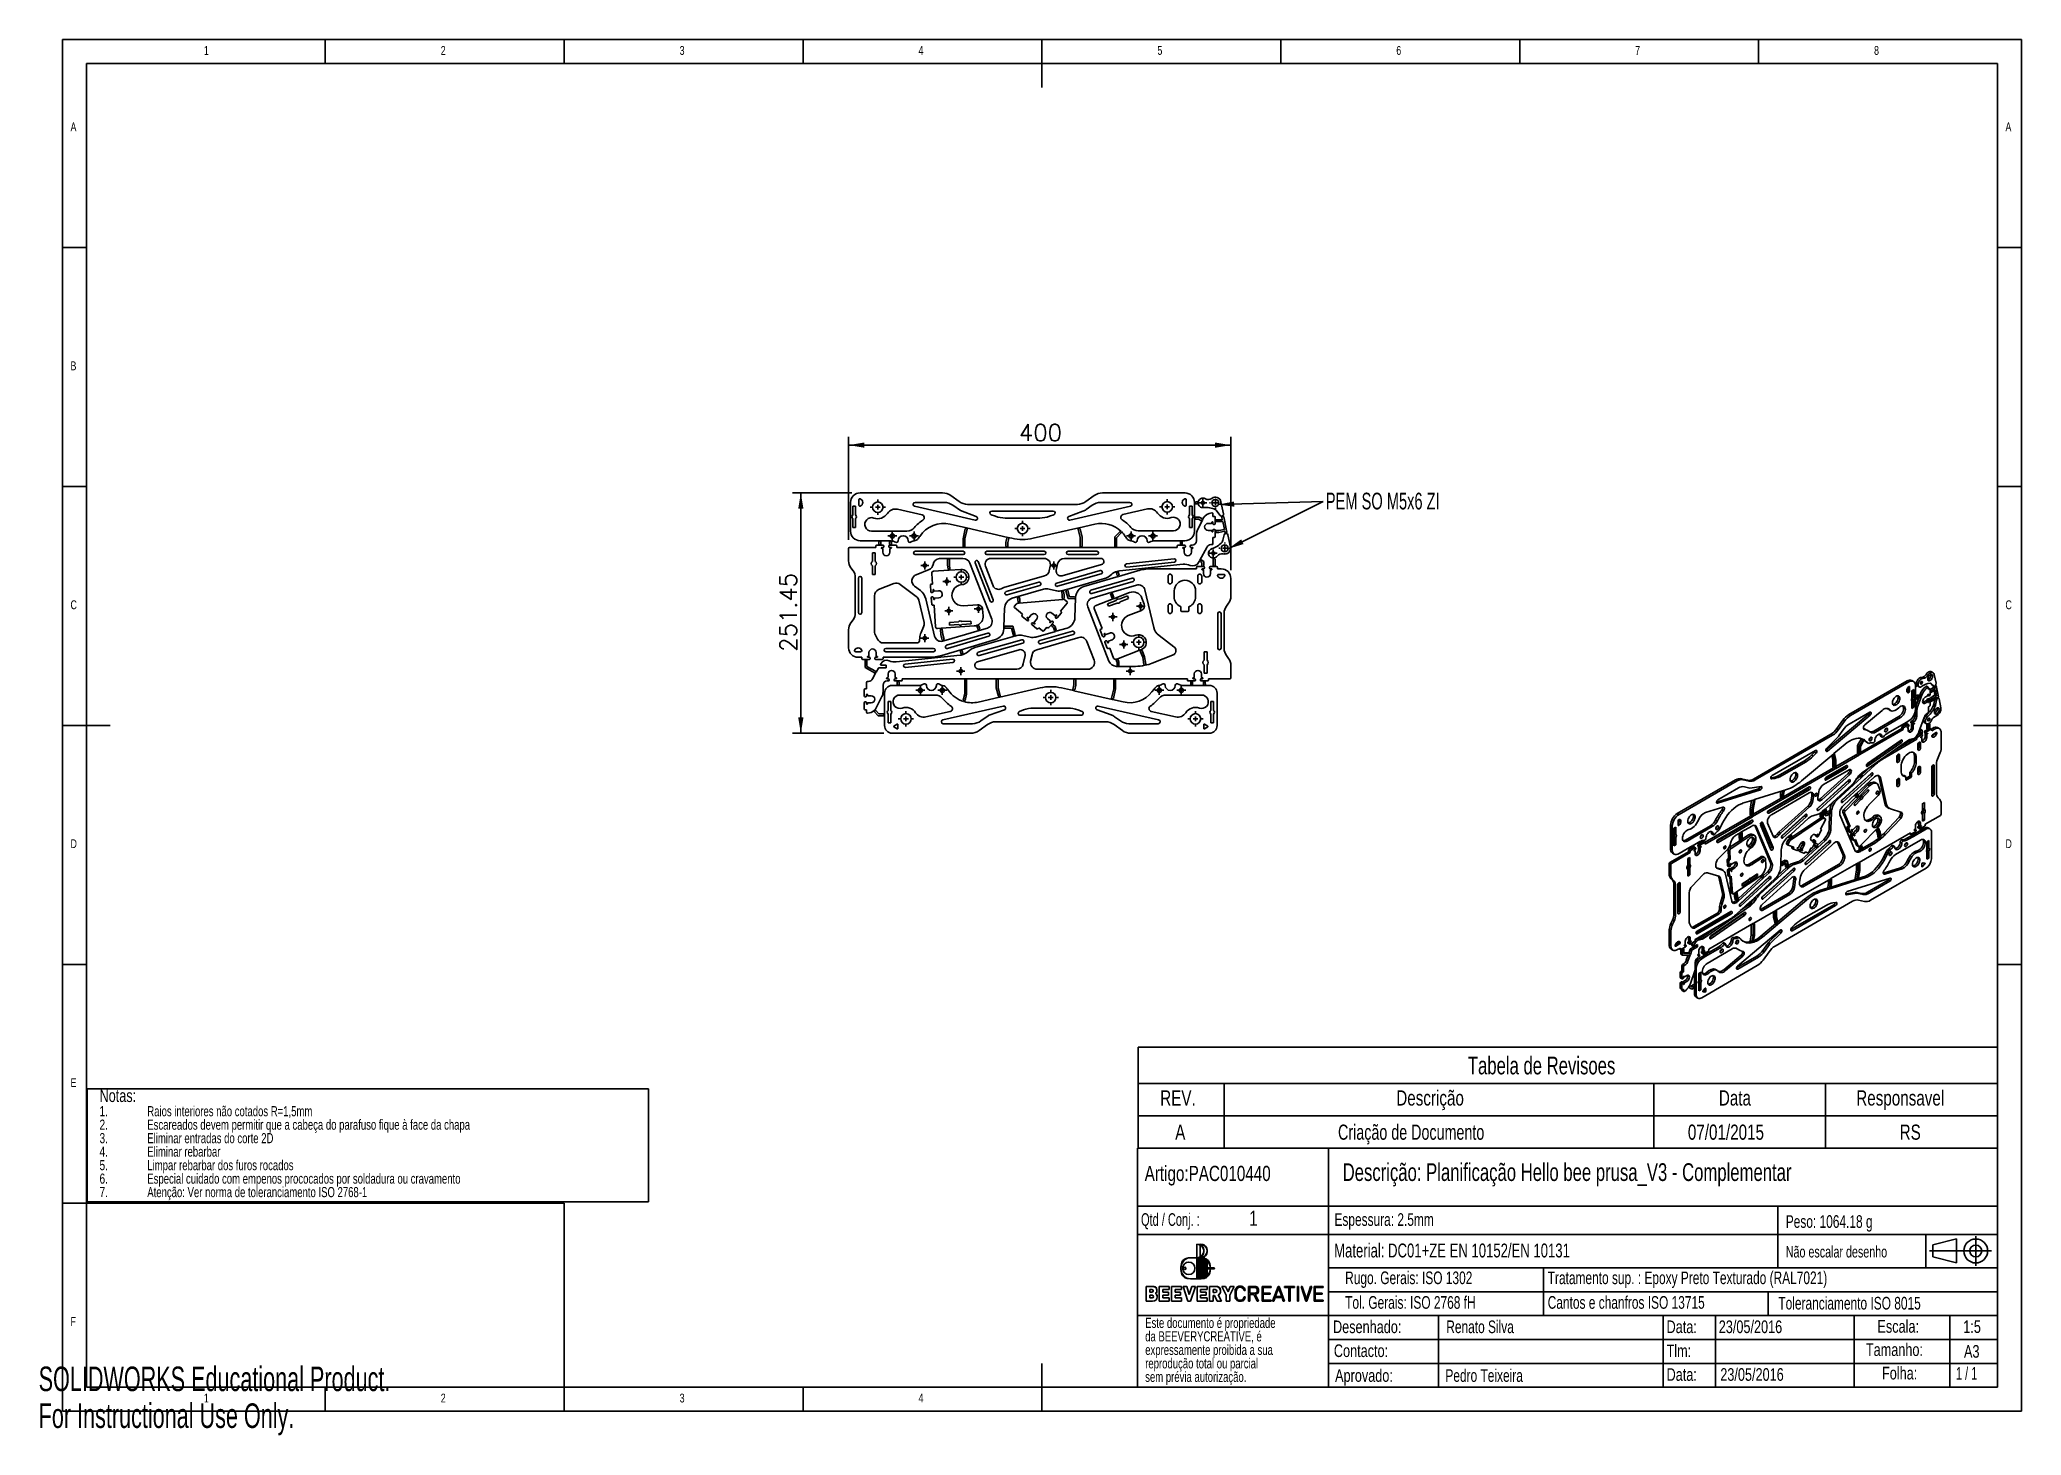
# Model space of a CAD drawing. Header units: millimetres. Extents: x 0 to 415, y 0 to 292.
import ezdxf
from ezdxf.enums import TextEntityAlignment as Align
from ezdxf.lldxf.tags import DXFTag

# ---------------------------------------------------------------- set-up
doc = ezdxf.new("R2010")
doc.units = ezdxf.units.MM
doc.styles.add('SEACAD_txt_shx', font='txt.shx', dxfattribs={"width": 0.75})
tags = doc.linetypes.add('CENTER2', pattern=[28.575, 19.05, -3.175, 3.175, -3.175]).pattern_tags.tags
tags[10:11] = [DXFTag(74, 4), DXFTag(75, 0), DXFTag(340, '0'), DXFTag(46, 0.0), DXFTag(50, 0.0), DXFTag(44, 0.0), DXFTag(45, 0.0)]
tags[8:9] = [DXFTag(74, 4), DXFTag(75, 0), DXFTag(340, '0'), DXFTag(46, 0.0), DXFTag(50, 0.0), DXFTag(44, 0.0), DXFTag(45, 0.0)]
tags[6:7] = [DXFTag(74, 4), DXFTag(75, 0), DXFTag(340, '0'), DXFTag(46, 0.0), DXFTag(50, 0.0), DXFTag(44, 0.0), DXFTag(45, 0.0)]
tags[4:5] = [DXFTag(74, 4), DXFTag(75, 0), DXFTag(340, '0'), DXFTag(46, 0.0), DXFTag(50, 0.0), DXFTag(44, 0.0), DXFTag(45, 0.0)]
doc.dimstyles.new('SLDDIMSTYLE0', dxfattribs={"dimtxt": 3.5, "dimasz": 3.302, "dimexe": 1.75, "dimexo": 1.75, "dimgap": 0.875, "dimtad": 1, "dimlfac": 5, "dimzin": 12, "dimdsep": 46, "dimtxsty": 'SEACAD_txt_shx', "dimblk1": '_SE_FILLED', "dimblk2": '_SE_FILLED', "dimsah": 1, "dimcen": 1.75, "dimadec": 0, "dimazin": 0, "dimtfac": 1, "dimtofl": 0, "dimtmove": 0, "dimatfit": 3, "dimfxl": 1, "dimtolj": 1, "dimtzin": 12, "dimarcsym": 0})

msp = doc.modelspace()

# ---------------------------------------------------------------- texts
at = {"attachment_point": 1, "style": 'SEACAD_txt_shx'}
for s, insert, char_height, width in [('{\\fSETxt|b0||i0||c0|p34;\\C7;\\H1.852083333;\\W0.75;1}', (34.5833, 290.668), 1.852083, 0.823158), ('{\\fSETxt|b0||i0||c0|p34;\\C7;\\H1.852083333;\\W0.75;2}', (84.1667, 290.668), 1.852083, 1.26903), ('{\\fSETxt|b0||i0||c0|p34;\\C7;\\H1.852083333;\\W0.75;3}', (134.1667, 290.668), 1.852083, 1.26903), ('{\\fSETxt|b0||i0||c0|p34;\\C7;\\H1.852083333;\\W0.75;4}', (184.1667, 290.668), 1.852083, 1.26903), ('{\\fSETxt|b0||i0||c0|p34;\\C7;\\H1.852083333;\\W0.75;5}', (234.1667, 290.668), 1.852083, 1.26903), ('{\\fSETxt|b0||i0||c0|p34;\\C7;\\H1.852083333;\\W0.75;6}', (284.1667, 290.668), 1.852083, 1.26903), ('{\\fSETxt|b0||i0||c0|p34;\\C7;\\H1.852083333;\\W0.75;7}', (334.1667, 290.668), 1.852083, 1.26903), ('{\\fSETxt|b0||i0||c0|p34;\\C7;\\H1.852083333;\\W0.75;8}', (384.1667, 290.668), 1.852083, 1.26903), ('{\\fSETxt|b0||i0||c0|p34;\\C7;\\H1.852083333;\\W0.75;A}', (6.6667, 274.668), 1.852083, 1.26903), ('{\\fSETxt|b0||i0||c0|p34;\\C7;\\H1.852083333;\\W0.75;A}', (411.6667, 274.668), 1.852083, 1.26903), ('{\\fSETxt|b0||i0||c0|p34;\\C7;\\H1.852083333;\\W0.75;B}', (6.6667, 224.668), 1.852083, 1.26903), ('{\\fSETxt|b0||i0||c0|p34;\\C7;\\H1.852083333;\\W0.75;C}', (6.6667, 174.668), 1.852083, 1.26903), ('{\\fSETxt|b0||i0||c0|p34;\\C7;\\H1.852083333;\\W0.75;C}', (411.6667, 174.668), 1.852083, 1.26903), ('{\\fSETxt|b0||i0||c0|p34;\\C7;\\H1.852083333;\\W0.75;D}', (6.6667, 124.668), 1.852083, 1.26903), ('{\\fSETxt|b0||i0||c0|p34;\\C7;\\H1.852083333;\\W0.75;D}', (411.6667, 124.668), 1.852083, 1.26903), ('{\\fSETxt|b0||i0||c0|p34;\\C7;\\H1.852083333;\\W0.75;E}', (6.6667, 74.668), 1.852083, 1.26903), ('{\\fSETxt|b0||i0||c0|p34;\\C7;\\H3.175;\\W0.75;Artigo:PAC010440}', (231.5015, 56.3344), 3.175, 29.868529), ('{\\fSETxt|b0||i0||c0|p34;\\C7;\\H3.704166667;\\W0.705;Descrição: Planificação Hello bee prusa_V3 - Complementar}', (272.9423, 56.8706), 3.7041667, 133.418606), ('{\\fSETxt|b0||i0||c0|p34;\\C7;\\H2.645833333;\\W0.65048;Qtd / Conj. :}', (230.7397, 46.4201), 2.645833, 19.157803), ('{\\fSETxt|b0||i0||c0|p34;\\C7;\\H3.175;\\W0.75;1}', (253.3674, 46.9562), 3.175, 1.411121), ('{\\fSETxt|b0||i0||c0|p34;\\C7;\\H2.645833333;\\W0.705;Espessura: 2.5mm}', (271.2226, 46.4201), 2.645833, 26.556337), ('{\\fSETxt|b0||i0||c0|p34;\\C7;\\H2.645833333;\\W0.705;Peso: 1064.18 g}', (365.6888, 46.0006), 2.645833, 23.126553), ('{\\fSETxt|b0||i0||c0|p34;\\C7;\\H2.910416667;\\W0.705;Material: DC01+ZE EN 10152/EN 10131}', (271.16, 40.0753), 2.910417, 60.741484), ('{\\fSETxt|b0||i0||c0|p34;\\C7;\\H2.38125;\\W0.705;Não escalar desenho}', (365.6888, 39.5392), 2.38125, 30.16251), ('{\\fSETxt|b0||i0||c0|p34;\\C7;\\H2.645833333;\\W0.705;Rugo. Gerais: ISO 1302}', (273.4641, 34.2232), 2.645833, 34.591831), ('{\\fSETxt|b0||i0||c0|p34;\\C7;\\H2.645833333;\\W0.705;Tratamento sup. : Epoxy Preto Texturado (RAL7021)}', (315.8604, 34.2232), 2.645833, 84.127711), ('{\\fSETxt|b0||i0||c0|p34;\\C7;\\H2.645833333;\\W0.705;Tol. Gerais: ISO 2768 fH}', (273.4641, 29.0689), 2.645833, 38.2666), ('{\\fSETxt|b0||i0||c0|p34;\\C7;\\H2.645833333;\\W0.705;Cantos e chanfros ISO 13715}', (315.8604, 29.0689), 2.645833, 47.037047), ('{\\fSETxt|b0||i0||c0|p34;\\C7;\\H2.645833333;\\W0.705;Toleranciamento ISO 8015}', (364.1356, 28.9147), 2.645833, 39.736507), ('{\\fSETxt|b0||i0||c0|p34;\\C7;\\H1.852083333;\\W0.75;F}', (6.6667, 24.668), 1.852083, 1.26903), ('{\\fSETxt|b0||i0||c0|p34;\\C7;\\H2.645833333;\\W0.75;Desenhado:}', (270.9209, 23.9734), 2.645833, 16.903945), ('{\\fSETxt|b0||i0||c0|p34;\\C7;\\H2.645833333;\\W0.705;Renato Silva}', (294.6333, 23.9734), 2.645833, 19.598775), ('{\\fSETxt|b0||i0||c0|p34;\\C7;\\H2.645833333;\\W0.75;Data:}', (340.7345, 23.9811), 2.645833, 7.839516), ('{\\fSETxt|b0||i0||c0|p34;\\C7;\\H2.645833333;\\W0.75;23/05/2016}', (351.661, 23.9811), 2.645833, 16.805951), ('{\\fSETxt|b0||i0||c0|p34;\\C7;\\H2.645833333;\\W0.75;Escala:}', (384.8755, 24.0555), 2.645833, 10.534346), ('{\\fSETxt|b0||i0||c0|p34;\\C7;\\H2.645833333;\\W0.75;1:5}', (402.8415, 24.0065), 2.645833, 3.576785), ('{\\fSETxt|b0||i0||c0|p34;\\C7;\\H2.645833333;\\W0.75;Contacto:}', (271.102, 18.9667), 2.645833, 15.091059), ('{\\fSETxt|b0||i0||c0|p34;\\C7;\\H2.645833333;\\W0.75;Tlm:}', (340.7345, 18.9442), 2.645833, 5.095689), ('{\\fSETxt|b0||i0||c0|p34;\\C7;\\H2.645833333;\\W0.75;Tamanho:}', (382.4578, 19.1926), 2.645833, 13.278174), ('{\\fSETxt|b0||i0||c0|p34;\\C7;\\H2.645833333;\\W0.75;A3}', (402.9917, 18.8337), 2.645833, 3.625782), ('{\\fSETxt|b0||i0||c0|p34;\\C7;\\H5.1381;\\W0.658;SOLIDWORKS Educational Product.}', (0, 14.3305), 5.1381, 94.38881), ('{\\fSETxt|b0||i0||c0|p34;\\C7;\\H2.645833333;\\W0.75;Aprovado:}', (271.3574, 13.7771), 2.645833, 15.091059), ('{\\fSETxt|b0||i0||c0|p34;\\C7;\\H2.645833333;\\W0.705;Pedro Teixeira}', (294.443, 13.7771), 2.645833, 22.930566), ('{\\fSETxt|b0||i0||c0|p34;\\C7;\\H2.645833333;\\W0.75;Data:}', (340.7345, 13.9919), 2.645833, 7.839516), ('{\\fSETxt|b0||i0||c0|p34;\\C7;\\H2.645833333;\\W0.75;23/05/2016}', (351.9816, 13.9919), 2.645833, 16.805951), ('{\\fSETxt|b0||i0||c0|p34;\\C7;\\H2.645833333;\\W0.75;Folha:}', (385.8344, 14.2748), 2.645833, 8.721461), ('{\\fSETxt|b0||i0||c0|p34;\\C7;\\H2.645833333;\\W0.65;1 / 1}', (401.3035, 14.2089), 2.645833, 6.859578), ('{\\fSETxt|b0||i0||c0|p34;\\C7;\\H1.852083333;\\W0.75;1}', (34.5833, 8.668), 1.852083, 0.823158), ('{\\fSETxt|b0||i0||c0|p34;\\C7;\\H1.852083333;\\W0.75;2}', (84.1667, 8.668), 1.852083, 1.26903), ('{\\fSETxt|b0||i0||c0|p34;\\C7;\\H1.852083333;\\W0.75;3}', (134.1667, 8.668), 1.852083, 1.26903), ('{\\fSETxt|b0||i0||c0|p34;\\C7;\\H1.852083333;\\W0.75;4}', (184.1667, 8.668), 1.852083, 1.26903), ('{\\fSETxt|b0||i0||c0|p34;\\C7;\\H5.1381;\\W0.658;For Instructional Use Only.}', (0, 6.6234), 5.1381, 78.68906)]:
    msp.add_mtext(s, dxfattribs=dict(at, insert=insert, char_height=char_height, width=width))

# ---------------------------------------------------------------- blocks, each defined once
blk = doc.blocks.new('SEANNOT_GROUP')
at = {"linetype": 'Continuous', "lineweight": 35}
blk.add_hatch(color=7, dxfattribs=at).paths.add_polyline_path([(251.69, 187.42), (248.98, 185.46), (252.18, 186.44)])
at = {"color": 7, "linetype": 'Continuous', "lineweight": 35}
blk.add_lwpolyline([(268.85, 195.37), (248.98, 185.46)], dxfattribs=at)
blk = doc.blocks.new('SEANNOT_GROUP1')
at = {"linetype": 'Continuous', "lineweight": 35}
blk.add_hatch(color=7, dxfattribs=at).paths.add_polyline_path([(250.21, 195.36), (246.93, 194.71), (250.25, 194.26)])
at = {"color": 7, "linetype": 'Continuous', "lineweight": 35}
blk.add_lwpolyline([(268.85, 195.37), (246.93, 194.71)], dxfattribs=at)
blk = doc.blocks.new('Logo_2')
at = {"color": 7, "linetype": 'Continuous', "lineweight": 35}
for p, q in [((1032, 1012), (1269, 1012)), ((1032, 1012), (1269, 1012)), ((1183, 1013), (1183, 1328)), ((1183, 1013), (1183, 1328)), ((1217, 1012), (1183, 1012)), ((1183, 1012), (1183, 521)), ((1217, 521), (1217, 1012)), ((1269, 1012), (1250, 1012)), ((1250, 1012), (1250, 521)), ((1260, 1013), (1260, 1328)), ((1260, 1013), (1260, 1328)), ((1260, 1034), (1260, 1308)), ((1260, 1034), (1260, 1308)), ((1284, 522), (1284, 1012)), ((1317, 1006), (1317, 527)), ((1351, 538), (1351, 995)), ((1384, 977), (1384, 557)), ((1417, 584), (1417, 950)), ((1269, 521), (1032, 521)), ((1269, 521), (1032, 521)), ((1183, 521), (1217, 521)), ((1250, 521), (1269, 521)), ((1429, 753), (1429, 781)), ((1429, 781), (1555, 781)), ((1429, 753), (1429, 781)), ((1429, 781), (1555, 781)), ((1555, 753), (1429, 753)), ((1555, 753), (1429, 753)), ((1555, 781), (1555, 780)), ((1555, 781), (1555, 780)), ((1555, 753), (1555, 753)), ((1555, 753), (1555, 753)), ((142, 347), (0, 347)), ((0, 347), (0, 3)), ((142, 347), (0, 347)), ((0, 347), (0, 3)), ((0, 3), (150, 3)), ((0, 3), (150, 3)), ((85, 215), (85, 271)), ((85, 271), (137, 271)), ((85, 215), (85, 271)), ((85, 271), (137, 271)), ((137, 215), (85, 215)), ((137, 215), (85, 215)), ((85, 79), (85, 139)), ((85, 139), (142, 139)), ((85, 79), (85, 139)), ((85, 139), (142, 139)), ((142, 79), (85, 79)), ((142, 79), (85, 79)), ((540, 347), (306, 347)), ((306, 347), (306, 3)), ((540, 347), (306, 347)), ((306, 347), (306, 3)), ((306, 3), (540, 3)), ((306, 3), (540, 3)), ((391, 214), (391, 272)), ((391, 272), (540, 272)), ((391, 214), (391, 272)), ((391, 272), (540, 272)), ((518, 214), (391, 214)), ((518, 214), (391, 214)), ((391, 78), (391, 139)), ((391, 139), (518, 139)), ((391, 78), (391, 139)), ((391, 139), (518, 139)), ((540, 78), (391, 78)), ((540, 78), (391, 78)), ((518, 139), (518, 214)), ((518, 139), (518, 214)), ((540, 272), (540, 347)), ((540, 272), (540, 347)), ((540, 3), (540, 78)), ((540, 3), (540, 78)), ((824, 347), (590, 347)), ((590, 347), (590, 3)), ((824, 347), (590, 347)), ((590, 347), (590, 3)), ((590, 3), (824, 3)), ((590, 3), (824, 3)), ((675, 214), (675, 272)), ((675, 272), (824, 272)), ((675, 214), (675, 272)), ((675, 272), (824, 272)), ((802, 214), (675, 214)), ((802, 214), (675, 214)), ((675, 78), (675, 139)), ((675, 139), (802, 139)), ((675, 78), (675, 139)), ((675, 139), (802, 139)), ((824, 78), (675, 78)), ((824, 78), (675, 78)), ((802, 139), (802, 214)), ((802, 139), (802, 214)), ((824, 272), (824, 347)), ((824, 272), (824, 347)), ((824, 3), (824, 78)), ((824, 3), (824, 78)), ((946, 347), (859, 347)), ((859, 347), (972, 3)), ((946, 347), (859, 347)), ((859, 347), (972, 3)), ((1004, 155), (946, 347)), ((1004, 155), (946, 347)), ((972, 3), (1035, 3)), ((972, 3), (1035, 3)), ((1061, 347), (1004, 155)), ((1061, 347), (1004, 155)), ((1035, 3), (1149, 347)), ((1035, 3), (1149, 347)), ((1149, 347), (1061, 347)), ((1149, 347), (1061, 347)), ((1418, 347), (1184, 347)), ((1184, 347), (1184, 3)), ((1418, 347), (1184, 347)), ((1184, 347), (1184, 3)), ((1184, 3), (1418, 3)), ((1184, 3), (1418, 3)), ((1269, 214), (1269, 272)), ((1269, 272), (1418, 272)), ((1269, 214), (1269, 272)), ((1269, 272), (1418, 272)), ((1396, 214), (1269, 214)), ((1396, 214), (1269, 214)), ((1269, 78), (1269, 139)), ((1269, 139), (1396, 139)), ((1269, 78), (1269, 139)), ((1269, 139), (1396, 139)), ((1418, 78), (1269, 78)), ((1418, 78), (1269, 78)), ((1396, 139), (1396, 214)), ((1396, 139), (1396, 214)), ((1418, 272), (1418, 347)), ((1418, 272), (1418, 347)), ((1418, 3), (1418, 78)), ((1418, 3), (1418, 78)), ((1614, 347), (1478, 347)), ((1478, 347), (1478, 3)), ((1614, 347), (1478, 347)), ((1478, 347), (1478, 3)), ((1478, 3), (1562, 3)), ((1478, 3), (1562, 3)), ((1562, 202), (1562, 271)), ((1562, 271), (1610, 271)), ((1562, 202), (1562, 271)), ((1562, 271), (1610, 271)), ((1610, 202), (1562, 202)), ((1610, 202), (1562, 202)), ((1562, 3), (1562, 131)), ((1562, 131), (1591, 131)), ((1562, 3), (1562, 131)), ((1562, 131), (1591, 131)), ((1591, 131), (1652, 3)), ((1591, 131), (1652, 3)), ((1652, 3), (1750, 3)), ((1652, 3), (1750, 3)), ((1750, 3), (1675, 147)), ((1750, 3), (1675, 147)), ((1850, 347), (1758, 347)), ((1758, 347), (1862, 143)), ((1850, 347), (1758, 347)), ((1758, 347), (1862, 143)), ((1905, 223), (1850, 347)), ((1905, 223), (1850, 347)), ((1862, 143), (1862, 3)), ((1862, 143), (1862, 3)), ((1862, 3), (1947, 3)), ((1862, 3), (1947, 3)), ((1958, 347), (1905, 223)), ((1958, 347), (1905, 223)), ((1947, 143), (2051, 347)), ((1947, 143), (2051, 347)), ((1947, 3), (1947, 143)), ((1947, 3), (1947, 143)), ((2051, 347), (1958, 347)), ((2051, 347), (1958, 347)), ((2277, 249), (2303, 249)), ((2277, 249), (2303, 249)), ((2303, 101), (2278, 101)), ((2303, 101), (2278, 101)), ((2513, 347), (2382, 347)), ((2382, 347), (2382, 3)), ((2513, 347), (2382, 347)), ((2382, 347), (2382, 3)), ((2382, 3), (2409, 3)), ((2382, 3), (2409, 3)), ((2409, 185), (2409, 324)), ((2409, 324), (2510, 324)), ((2409, 185), (2409, 324)), ((2409, 324), (2510, 324)), ((2510, 185), (2409, 185)), ((2510, 185), (2409, 185)), ((2409, 3), (2409, 161)), ((2409, 161), (2503, 161)), ((2409, 3), (2409, 161)), ((2409, 161), (2503, 161)), ((2503, 161), (2585, 3)), ((2503, 161), (2585, 3)), ((2616, 3), (2533, 162)), ((2616, 3), (2533, 162)), ((2585, 3), (2616, 3)), ((2585, 3), (2616, 3)), ((2909, 347), (2700, 347)), ((2700, 347), (2700, 3)), ((2909, 347), (2700, 347)), ((2700, 347), (2700, 3)), ((2700, 3), (2909, 3)), ((2700, 3), (2909, 3)), ((2726, 188), (2726, 324)), ((2726, 324), (2909, 324)), ((2726, 188), (2726, 324)), ((2726, 324), (2909, 324)), ((2882, 188), (2726, 188)), ((2882, 188), (2726, 188)), ((2726, 26), (2726, 165)), ((2726, 165), (2882, 165)), ((2726, 26), (2726, 165)), ((2726, 165), (2882, 165)), ((2909, 26), (2726, 26)), ((2909, 26), (2726, 26)), ((2882, 165), (2882, 188)), ((2882, 165), (2882, 188)), ((2909, 324), (2909, 347)), ((2909, 324), (2909, 347)), ((2909, 3), (2909, 26)), ((2909, 3), (2909, 26)), ((3070, 347), (2943, 3)), ((3070, 347), (2943, 3)), ((2943, 3), (2971, 3)), ((2943, 3), (2971, 3)), ((2971, 3), (3001, 87)), ((2971, 3), (3001, 87)), ((3001, 87), (3161, 87)), ((3001, 87), (3161, 87)), ((3009, 110), (3081, 312)), ((3009, 110), (3081, 312)), ((3153, 110), (3009, 110)), ((3153, 110), (3009, 110)), ((3093, 347), (3070, 347)), ((3093, 347), (3070, 347)), ((3081, 312), (3153, 110)), ((3081, 312), (3153, 110)), ((3219, 3), (3093, 347)), ((3219, 3), (3093, 347)), ((3161, 87), (3191, 3)), ((3161, 87), (3191, 3)), ((3191, 3), (3219, 3)), ((3191, 3), (3219, 3)), ((3451, 347), (3220, 347)), ((3220, 347), (3220, 324)), ((3451, 347), (3220, 347)), ((3220, 347), (3220, 324)), ((3220, 324), (3322, 324)), ((3220, 324), (3322, 324)), ((3322, 324), (3322, 3)), ((3322, 324), (3322, 3)), ((3322, 3), (3348, 3)), ((3322, 3), (3348, 3)), ((3348, 3), (3348, 324)), ((3348, 324), (3451, 324)), ((3348, 3), (3348, 324)), ((3348, 324), (3451, 324)), ((3451, 324), (3451, 347)), ((3451, 324), (3451, 347)), ((3545, 347), (3519, 347)), ((3519, 347), (3519, 3)), ((3545, 347), (3519, 347)), ((3519, 347), (3519, 3)), ((3519, 3), (3545, 3)), ((3519, 3), (3545, 3)), ((3545, 3), (3545, 347)), ((3545, 3), (3545, 347)), ((3630, 347), (3603, 347)), ((3603, 347), (3716, 3)), ((3630, 347), (3603, 347)), ((3603, 347), (3716, 3)), ((3727, 49), (3630, 347)), ((3727, 49), (3630, 347)), ((3716, 3), (3738, 3)), ((3716, 3), (3738, 3)), ((3824, 347), (3727, 49)), ((3824, 347), (3727, 49)), ((3738, 3), (3851, 347)), ((3738, 3), (3851, 347)), ((3851, 347), (3824, 347)), ((3851, 347), (3824, 347)), ((4118, 347), (3909, 347)), ((3909, 347), (3909, 3)), ((4118, 347), (3909, 347)), ((3909, 347), (3909, 3)), ((3909, 3), (4118, 3)), ((3909, 3), (4118, 3)), ((3935, 188), (3935, 324)), ((3935, 324), (4118, 324)), ((3935, 188), (3935, 324)), ((3935, 324), (4118, 324)), ((4091, 188), (3935, 188)), ((4091, 188), (3935, 188)), ((3935, 26), (3935, 165)), ((3935, 165), (4091, 165)), ((3935, 26), (3935, 165)), ((3935, 165), (4091, 165)), ((4118, 26), (3935, 26)), ((4118, 26), (3935, 26)), ((4091, 165), (4091, 188)), ((4091, 165), (4091, 188)), ((4118, 324), (4118, 347)), ((4118, 324), (4118, 347)), ((4118, 3), (4118, 26)), ((4118, 3), (4118, 26))]:
    blk.add_line(p, q, dxfattribs=at)
for points in [[(809, 767), (809, 902), (909, 1012), (1032, 1012)], [(1032, 521), (909, 521), (809, 631), (809, 767), (809, 902), (909, 1012), (1032, 1012)], [(1183, 1328), (1270, 1328), (1341, 1258), (1341, 1171)], [(1183, 1328), (1270, 1328), (1341, 1258), (1341, 1171), (1341, 1084), (1270, 1013), (1183, 1013)], [(1341, 1171), (1341, 1084), (1270, 1013), (1183, 1013)], [(1260, 1328), (1347, 1328), (1418, 1258), (1418, 1171)], [(1260, 1328), (1347, 1328), (1418, 1258), (1418, 1171), (1418, 1084), (1347, 1013), (1260, 1013)], [(1260, 1308), (1308, 1281), (1341, 1230), (1341, 1171)], [(1260, 1308), (1308, 1281), (1341, 1230), (1341, 1171), (1341, 1112), (1308, 1061), (1260, 1034)], [(1418, 1171), (1418, 1084), (1347, 1013), (1260, 1013)], [(1341, 1171), (1341, 1112), (1308, 1061), (1260, 1034)], [(1269, 1012), (1392, 1012), (1492, 902), (1492, 767)], [(1269, 1012), (1392, 1012), (1492, 902), (1492, 767), (1492, 631), (1392, 521), (1269, 521)], [(1284, 1012), (1279, 1012), (1274, 1012), (1269, 1012)], [(1351, 995), (1340, 1000), (1329, 1004), (1317, 1006)], [(1417, 950), (1407, 960), (1396, 969), (1384, 977)], [(1032, 521), (909, 521), (809, 631), (809, 767)], [(1492, 767), (1492, 631), (1392, 521), (1269, 521)], [(1269, 521), (1274, 521), (1279, 522), (1284, 522)], [(1317, 527), (1329, 530), (1340, 534), (1351, 538)], [(1384, 557), (1396, 565), (1407, 574), (1417, 584)], [(1555, 780), (1578, 779), (1594, 773), (1594, 767)], [(1555, 780), (1578, 779), (1594, 773), (1594, 767), (1594, 760), (1578, 755), (1555, 753)], [(1594, 767), (1594, 760), (1578, 755), (1555, 753)], [(137, 271), (161, 271), (168, 257), (168, 243)], [(137, 271), (161, 271), (168, 257), (168, 243)], [(168, 243), (168, 230), (161, 215), (137, 215)], [(168, 243), (168, 230), (161, 215), (137, 215)], [(252, 247), (252, 307), (214, 347), (142, 347)], [(257, 104), (257, 153), (228, 171), (215, 179), (225, 187), (252, 208), (252, 247), (252, 307), (214, 347), (142, 347)], [(142, 139), (165, 139), (172, 124), (172, 109)], [(142, 139), (165, 139), (172, 124), (172, 109)], [(172, 109), (172, 95), (165, 79), (142, 79)], [(172, 109), (172, 95), (165, 79), (142, 79)], [(150, 3), (211, 3), (257, 39), (257, 104)], [(150, 3), (211, 3), (257, 39), (257, 104)], [(215, 179), (225, 187), (252, 208), (252, 247)], [(257, 104), (257, 153), (228, 171), (215, 179)], [(1610, 271), (1633, 271), (1647, 254), (1647, 236)], [(1610, 271), (1633, 271), (1647, 254), (1647, 236)], [(1647, 236), (1647, 218), (1633, 202), (1610, 202)], [(1647, 236), (1647, 218), (1633, 202), (1610, 202)], [(1732, 236), (1732, 293), (1691, 347), (1614, 347)], [(1675, 147), (1703, 160), (1732, 190), (1732, 236), (1732, 293), (1691, 347), (1614, 347)], [(1675, 147), (1703, 160), (1732, 190), (1732, 236)], [(2303, 249), (2292, 312), (2248, 350), (2186, 350), (2154, 350), (2123, 337), (2100, 315), (2069, 283), (2068, 253), (2068, 175), (2068, 97), (2069, 67), (2100, 35), (2123, 13), (2154, 0), (2186, 0), (2247, 0), (2292, 38), (2303, 101)], [(2100, 315), (2069, 283), (2068, 253), (2068, 175)], [(2068, 175), (2068, 97), (2069, 67), (2100, 35)], [(2278, 101), (2268, 53), (2233, 23), (2186, 23), (2162, 23), (2139, 32), (2121, 50), (2097, 74), (2095, 101), (2095, 175), (2095, 249), (2097, 275), (2121, 300), (2139, 318), (2162, 327), (2186, 327), (2233, 327), (2267, 297), (2277, 249)], [(2095, 175), (2095, 249), (2097, 275), (2121, 300)], [(2121, 50), (2097, 74), (2095, 101), (2095, 175)], [(2186, 350), (2154, 350), (2123, 337), (2100, 315)], [(2100, 35), (2123, 13), (2154, 0), (2186, 0)], [(2121, 300), (2139, 318), (2162, 327), (2186, 327)], [(2186, 23), (2162, 23), (2139, 32), (2121, 50)], [(2303, 249), (2292, 312), (2248, 350), (2186, 350)], [(2186, 327), (2233, 327), (2267, 297), (2277, 249)], [(2278, 101), (2268, 53), (2233, 23), (2186, 23)], [(2186, 0), (2247, 0), (2292, 38), (2303, 101)], [(2510, 324), (2554, 324), (2586, 302), (2586, 254)], [(2510, 324), (2554, 324), (2586, 302), (2586, 254)], [(2586, 254), (2586, 207), (2554, 185), (2510, 185)], [(2586, 254), (2586, 207), (2554, 185), (2510, 185)], [(2612, 255), (2612, 315), (2569, 347), (2513, 347)], [(2533, 162), (2581, 170), (2612, 203), (2612, 255), (2612, 315), (2569, 347), (2513, 347)], [(2533, 162), (2581, 170), (2612, 203), (2612, 255)]]:
    blk.add_open_spline(points, degree=3, dxfattribs=at)
for points in [[(849, 767), (849, 846), (913, 911), (993, 911), (1073, 911), (1137, 846), (1137, 767)], [(849, 767), (849, 846), (913, 911), (993, 911), (1073, 911), (1137, 846), (1137, 767)], [(1137, 767), (1137, 687), (1073, 623), (993, 623), (913, 623), (849, 687), (849, 767)], [(1137, 767), (1137, 687), (1073, 623), (993, 623), (913, 623), (849, 687), (849, 767)], [(872, 767), (872, 782), (885, 794), (900, 794), (915, 794), (928, 782), (928, 767)], [(872, 767), (872, 782), (885, 794), (900, 794), (915, 794), (928, 782), (928, 767)], [(928, 767), (928, 752), (915, 739), (900, 739), (885, 739), (872, 752), (872, 767)], [(928, 767), (928, 752), (915, 739), (900, 739), (885, 739), (872, 752), (872, 767)]]:
    blk.add_open_spline(points, degree=3, knots=[0, 0, 0, 0, 0.5, 0.5, 0.5, 1, 1, 1, 1], dxfattribs=at)
blk = doc.blocks.new('Block41')
at = {"color": 7, "linetype": 'Continuous', "lineweight": 35}
for p, q in [((1.33, 8.76), (11.33, 11.23)), ((1.33, 8.76), (1.33, 3.76)), ((11.33, 11.23), (11.33, 1.23)), ((1.33, 6.26), (0, 6.26)), ((11.33, 1.23), (1.33, 3.76))]:
    blk.add_line(p, q, dxfattribs=at)
at = {"color": 7, "linetype": 'CENTER2', "lineweight": 35}
for p, q in [((19.33, 12.41), (19.33, 0)), ((1.33, 6.26), (25.93, 6.26))]:
    blk.add_line(p, q, dxfattribs=at)
at = {"color": 7, "linetype": 'Continuous', "lineweight": 35}
for radius in [5, 2.5]:
    blk.add_circle((19.33, 6.21), radius, dxfattribs=at)
blk = doc.blocks.new('SW_NOTE_0')
at = {"color": 7, "linetype": 'Continuous', "lineweight": 35}
for p, q in [((0, 0), (0, 23.68)), ((0, 23.68), (117.5, 23.68)), ((117.5, 23.68), (117.5, 0)), ((117.5, 0), (0, 0))]:
    blk.add_line(p, q, dxfattribs=at)
at = {"attachment_point": 1, "style": 'SEACAD_txt_shx'}
for s, insert, char_height, width in [('{\\fSETxt|b0||i0||c0|p34;\\C7;\\H2.645833333;\\W0.75;Notas:}', (2.62, 23.54), 2.6458, 9.6524), ('{\\fSETxt|b0||i0||c0|p34;\\C7;\\H2.116666667;\\W0.75;2.}', (2.62, 17.21), 2.1167, 1.9207), ('{\\fSETxt|b0||i0||c0|p34;\\C7;\\H2.116666667;\\W0.75;1.}', (2.62, 20.03), 2.1167, 1.4111), ('{\\fSETxt|b0||i0||c0|p34;\\C7;\\H2.116666667;\\W0.705;Raios interiores não cotados R=1,5mm}', (12.62, 20.03), 2.1167, 48.017), ('{\\fSETxt|b0||i0||c0|p34;\\C7;\\H2.116666667;\\W0.705;Escareados devem permitir que a cabeça do parafuso fique à face da chapa}', (12.62, 17.21), 2.11667, 101.4824), ('{\\fSETxt|b0||i0||c0|p34;\\C7;\\H2.116666667;\\W0.75;3.}', (2.62, 14.39), 2.1167, 1.9207), ('{\\fSETxt|b0||i0||c0|p34;\\C7;\\H2.116666667;\\W0.705;Eliminar entradas do corte 2D}', (12.62, 14.39), 2.1167, 39.3543), ('{\\fSETxt|b0||i0||c0|p34;\\C7;\\H2.116666667;\\W0.75;4.}', (2.62, 11.57), 2.1167, 1.9207), ('{\\fSETxt|b0||i0||c0|p34;\\C7;\\H2.116666667;\\W0.75;5.}', (2.62, 8.74), 2.1167, 1.9207), ('{\\fSETxt|b0||i0||c0|p34;\\C7;\\H2.116666667;\\W0.705;Eliminar rebarbar}', (12.62, 11.57), 2.1167, 21.9506), ('{\\fSETxt|b0||i0||c0|p34;\\C7;\\H2.116666667;\\W0.705;Limpar rebarbar dos furos rocados}', (12.62, 8.74), 2.1167, 46.8803), ('{\\fSETxt|b0||i0||c0|p34;\\C7;\\H2.116666667;\\W0.75;6.}', (2.62, 5.92), 2.1167, 1.9207), ('{\\fSETxt|b0||i0||c0|p34;\\C7;\\H2.116666667;\\W0.705;Especial cuidado com empenos prococados por soldadura ou cravamento}', (12.62, 5.92), 2.11667, 93.7213), ('{\\fSETxt|b0||i0||c0|p34;\\C7;\\H2.116666667;\\W0.75;7.}', (2.62, 3.1), 2.1167, 1.9207), ('{\\fSETxt|b0||i0||c0|p34;\\C7;\\H2.116666667;\\W0.705;Atenção: Ver norma de toleranciamento ISO 2768-1}', (12.62, 3.1), 2.1167, 66.3614)]:
    blk.add_mtext(s, dxfattribs=dict(at, insert=insert, char_height=char_height, width=width))
blk = doc.blocks.new('SW_NOTE_1')
at = {"char_height": 2.1167, "attachment_point": 1, "style": 'SEACAD_txt_shx'}
for s, insert, width in [('{\\fSETxt|b0||i0||c0|p34;\\C7;\\H2.116666667;\\W0.705;da BEEVERYCREATIVE, é}', (0, 8.47), 30.1429), ('{\\fSETxt|b0||i0||c0|p34;\\C7;\\H2.116666667;\\W0.705;Este documento é propriedade}', (0, 11.29), 39.6287), ('{\\fSETxt|b0||i0||c0|p34;\\C7;\\H2.116666667;\\W0.705;expressamente proibida a sua}', (0, 5.64), 38.6488), ('{\\fSETxt|b0||i0||c0|p34;\\C7;\\H2.116666667;\\W0.705;sem prévia autorização.}', (0, 0), 30.4173), ('{\\fSETxt|b0||i0||c0|p34;\\C7;\\H2.116666667;\\W0.705;reprodução total ou parcial}', (0, 2.82), 36.6889)]:
    blk.add_mtext(s, dxfattribs=dict(at, insert=insert, width=width))
blk = doc.blocks.new('SW_TABLEANNOTATION_0')
at = {"color": 7, "linetype": 'Continuous', "lineweight": 35}
for p, q in [((0, 21.14), (0, 0)), ((179.83, 21.14), (0, 21.14)), ((179.83, 0), (179.83, 21.14)), ((0, 13.54), (179.83, 13.54)), ((17.98, 13.54), (17.98, 6.77)), ((107.9, 13.54), (107.9, 6.77)), ((143.86, 13.54), (143.86, 6.77)), ((0, 6.77), (179.83, 6.77)), ((17.98, 6.77), (17.98, 0)), ((107.9, 6.77), (107.9, 0)), ((143.86, 6.77), (143.86, 0)), ((0, 0), (179.83, 0))]:
    blk.add_line(p, q, dxfattribs=at)
at = {"attachment_point": 1, "style": 'SEACAD_txt_shx'}
for s, insert, char_height, width in [('{\\fSETxt|b0||i0||c0|p34;\\C7;\\H3.704166667;\\W0.705;Tabela de Revisoes}', (68.97, 19.18), 3.7042, 42.6665), ('{\\fSETxt|b0||i0||c0|p34;\\C7;\\H3.175;\\W0.75;REV.}', (4.58, 12.13), 3.175, 7.9375), ('{\\fSETxt|b0||i0||c0|p34;\\C7;\\H3.175;\\W0.75;Descrição}', (53.99, 12.13), 3.175, 18.1093), ('{\\fSETxt|b0||i0||c0|p34;\\C7;\\H3.175;\\W0.75;Data}', (121.51, 12.13), 3.175, 8.7019), ('{\\fSETxt|b0||i0||c0|p34;\\C7;\\H3.175;\\W0.75;Responsavel}', (150.27, 12.13), 3.175, 22.813), ('{\\fSETxt|b0||i0||c0|p34;\\C7;\\H3.175;\\W0.75;A}', (7.72, 4.97), 3.175, 2.1755), ('{\\fSETxt|b0||i0||c0|p34;\\C7;\\H3.175;\\W0.705;Criação de Documento}', (41.8, 4.97), 3.175, 42.0394), ('{\\fSETxt|b0||i0||c0|p34;\\C7;\\H3.175;\\W0.75;07/01/2015}', (115.02, 4.97), 3.175, 18.9912), ('{\\fSETxt|b0||i0||c0|p34;\\C7;\\H3.175;\\W0.75;RS}', (159.35, 4.97), 3.175, 4.3509)]:
    blk.add_mtext(s, dxfattribs=dict(at, insert=insert, char_height=char_height, width=width))
blk = doc.blocks.new('DMBLK1')
at = {"linetype": 'Continuous', "lineweight": 35}
for points in [[(158.98, 193.85), (160.08, 193.85), (159.53, 197.15)], [(158.98, 150.16), (159.53, 146.86), (160.08, 150.16)]]:
    blk.add_hatch(color=7, dxfattribs=at).paths.add_polyline_path(points)
at = {"color": 7, "linetype": 'Continuous', "lineweight": 35}
for p, q in [((170.18, 197.15), (157.78, 197.15)), ((159.53, 197.15), (159.53, 146.86)), ((176.9, 146.86), (157.78, 146.86))]:
    blk.add_line(p, q, dxfattribs=at)
at = {"color": 7, "linetype": 'Continuous', "lineweight": 35, "style": 'SEACAD_txt_shx'}
blk.add_text('251.45', height=3.5, rotation=90, dxfattribs=at).set_placement((155.16, 163.9), align=Align.TOP_LEFT)
blk = doc.blocks.new('_SE_FILLED')
at = {"color": 0}
blk.add_line((0, 0), (-1, 0), dxfattribs=at)
blk.add_solid([(0, 0), (-1, -0.1665), (-1, 0.1665), (0, 0)], dxfattribs=at)
blk = doc.blocks.new('DMBLK2')
at = {"linetype": 'Continuous', "lineweight": 35}
for points in [[(172.83, 207.7), (169.53, 207.15), (172.83, 206.6)], [(246.23, 207.7), (246.23, 206.6), (249.53, 207.15)]]:
    blk.add_hatch(color=7, dxfattribs=at).paths.add_polyline_path(points)
at = {"color": 7, "linetype": 'Continuous', "lineweight": 35}
for p, q in [((169.53, 187.3), (169.53, 208.9)), ((249.53, 181.01), (249.53, 208.9)), ((169.53, 207.15), (249.53, 207.15))]:
    blk.add_line(p, q, dxfattribs=at)
at = {"color": 7, "linetype": 'Continuous', "lineweight": 35, "style": 'SEACAD_txt_shx'}
blk.add_text('400', height=3.5, dxfattribs=at).set_placement((205.19, 211.52), align=Align.TOP_LEFT)
blk = doc.blocks.new('SW_NOTE_2')
at = {"insert": (0, 0), "char_height": 3.5, "width": 30.1389, "attachment_point": 1, "style": 'SEACAD_txt_shx'}
blk.add_mtext('{\\fSETxt|b0||i0||c0|p34;\\C7;\\H3.5;\\W0.65424;PEM SO M5x6 ZI}', dxfattribs=at)
blk = doc.blocks.new('SW_NOTE_3')
at = {"insert": (0, 0), "char_height": 3.5, "width": 30.1389, "attachment_point": 1, "style": 'SEACAD_txt_shx'}
blk.add_mtext('{\\fSETxt|b0||i0||c0|p34;\\C7;\\H3.5;\\W0.65424;PEM SO M5x6 ZI}', dxfattribs=at)
blk = doc.blocks.new('SW_CENTERMARKSYMBOL_0')
at = {"color": 7, "linetype": 'Continuous', "lineweight": 35}
for p, q in [((0.32, 0.82), (0, 0.82)), ((0.82, 0.82), (0.32, 0.82)), ((0.82, 1.32), (0.82, 1.64)), ((0.82, 0.82), (0.82, 1.32)), ((0.82, 0.82), (0.82, 0.32)), ((0.82, 0.82), (1.32, 0.82)), ((0.82, 0.32), (0.82, 0)), ((1.32, 0.82), (1.64, 0.82))]:
    blk.add_line(p, q, dxfattribs=at)
blk = doc.blocks.new('SW_CENTERMARKSYMBOL_1')
at = {"color": 7, "linetype": 'Continuous', "lineweight": 35}
for p, q in [((0.23, 1.23), (0, 1.23)), ((1.23, 1.23), (0.73, 1.23)), ((1.23, 2.23), (1.23, 2.46)), ((1.23, 1.23), (1.23, 1.73)), ((1.23, 1.23), (1.23, 0.73)), ((1.23, 1.23), (1.73, 1.23)), ((1.23, 0.23), (1.23, 0)), ((2.23, 1.23), (2.46, 1.23))]:
    blk.add_line(p, q, dxfattribs=at)
blk = doc.blocks.new('SW_CENTERMARKSYMBOL_2')
at = {"color": 7, "linetype": 'Continuous', "lineweight": 35}
for p, q in [((0.35, 0.85), (0, 0.85)), ((0.85, 0.85), (0.35, 0.85)), ((0.85, 1.35), (0.85, 1.7)), ((0.85, 0.85), (0.85, 1.35)), ((0.85, 0.85), (0.85, 0.35)), ((0.85, 0.85), (1.35, 0.85)), ((0.85, 0.35), (0.85, 0)), ((1.35, 0.85), (1.7, 0.85))]:
    blk.add_line(p, q, dxfattribs=at)
blk = doc.blocks.new('SW_CENTERMARKSYMBOL_3')
at = {"color": 7, "linetype": 'Continuous', "lineweight": 35}
for p, q in [((0.35, 0.85), (0, 0.85)), ((0.85, 0.85), (0.35, 0.85)), ((0.85, 1.35), (0.85, 1.7)), ((0.85, 0.85), (0.85, 1.35)), ((0.85, 0.85), (0.85, 0.35)), ((0.85, 0.85), (1.35, 0.85)), ((0.85, 0.35), (0.85, 0)), ((1.35, 0.85), (1.7, 0.85))]:
    blk.add_line(p, q, dxfattribs=at)
blk = doc.blocks.new('SW_CENTERMARKSYMBOL_4')
at = {"color": 7, "linetype": 'Continuous', "lineweight": 35}
for p, q in [((0.35, 0.85), (0, 0.85)), ((0.85, 0.85), (0.35, 0.85)), ((0.85, 1.35), (0.85, 1.7)), ((0.85, 0.85), (0.85, 1.35)), ((0.85, 0.85), (0.85, 0.35)), ((0.85, 0.85), (1.35, 0.85)), ((0.85, 0.35), (0.85, 0)), ((1.35, 0.85), (1.7, 0.85))]:
    blk.add_line(p, q, dxfattribs=at)
blk = doc.blocks.new('SW_CENTERMARKSYMBOL_5')
at = {"color": 7, "linetype": 'Continuous', "lineweight": 35}
for p, q in [((0.6, 1.6), (0, 1.6)), ((1.6, 1.6), (1.1, 1.6)), ((1.6, 2.6), (1.6, 3.2)), ((1.6, 1.6), (1.6, 2.1)), ((1.6, 1.6), (1.6, 1.1)), ((1.6, 1.6), (2.1, 1.6)), ((1.6, 0.6), (1.6, 0)), ((2.6, 1.6), (3.2, 1.6))]:
    blk.add_line(p, q, dxfattribs=at)
blk = doc.blocks.new('SW_CENTERMARKSYMBOL_6')
at = {"color": 7, "linetype": 'Continuous', "lineweight": 35}
for p, q in [((0.35, 0.85), (0, 0.85)), ((0.85, 0.85), (0.35, 0.85)), ((0.85, 1.35), (0.85, 1.7)), ((0.85, 0.85), (0.85, 1.35)), ((0.85, 0.85), (0.85, 0.35)), ((0.85, 0.85), (1.35, 0.85)), ((0.85, 0.35), (0.85, 0)), ((1.35, 0.85), (1.7, 0.85))]:
    blk.add_line(p, q, dxfattribs=at)
blk = doc.blocks.new('SW_CENTERMARKSYMBOL_7')
at = {"color": 7, "linetype": 'Continuous', "lineweight": 35}
for p, q in [((0.35, 0.85), (0, 0.85)), ((0.85, 0.85), (0.35, 0.85)), ((0.85, 1.35), (0.85, 1.7)), ((0.85, 0.85), (0.85, 1.35)), ((0.85, 0.85), (0.85, 0.35)), ((0.85, 0.85), (1.35, 0.85)), ((0.85, 0.35), (0.85, 0)), ((1.35, 0.85), (1.7, 0.85))]:
    blk.add_line(p, q, dxfattribs=at)
blk = doc.blocks.new('SW_CENTERMARKSYMBOL_8')
at = {"color": 7, "linetype": 'Continuous', "lineweight": 35}
for p, q in [((0.35, 0.85), (0, 0.85)), ((0.85, 0.85), (0.35, 0.85)), ((0.85, 1.35), (0.85, 1.7)), ((0.85, 0.85), (0.85, 1.35)), ((0.85, 0.85), (0.85, 0.35)), ((0.85, 0.85), (1.35, 0.85)), ((0.85, 0.35), (0.85, 0)), ((1.35, 0.85), (1.7, 0.85))]:
    blk.add_line(p, q, dxfattribs=at)
blk = doc.blocks.new('SW_CENTERMARKSYMBOL_9')
at = {"color": 7, "linetype": 'Continuous', "lineweight": 35}
for p, q in [((0.6, 1.6), (0, 1.6)), ((1.6, 1.6), (1.1, 1.6)), ((1.6, 2.6), (1.6, 3.2)), ((1.6, 1.6), (1.6, 2.1)), ((1.6, 1.6), (1.6, 1.1)), ((1.6, 1.6), (2.1, 1.6)), ((1.6, 0.6), (1.6, 0)), ((2.6, 1.6), (3.2, 1.6))]:
    blk.add_line(p, q, dxfattribs=at)
blk = doc.blocks.new('SW_CENTERMARKSYMBOL_10')
at = {"color": 7, "linetype": 'Continuous', "lineweight": 35}
for p, q in [((0.44, 0.94), (0, 0.94)), ((0.94, 0.94), (0.44, 0.94)), ((0.94, 1.44), (0.94, 1.88)), ((0.94, 0.94), (0.94, 1.44)), ((0.94, 0.94), (0.94, 0.44)), ((0.94, 0.94), (1.44, 0.94)), ((0.94, 0.44), (0.94, 0)), ((1.44, 0.94), (1.88, 0.94))]:
    blk.add_line(p, q, dxfattribs=at)
blk = doc.blocks.new('SW_CENTERMARKSYMBOL_11')
at = {"color": 7, "linetype": 'Continuous', "lineweight": 35}
for p, q in [((0.44, 0.94), (0, 0.94)), ((0.94, 0.94), (0.44, 0.94)), ((0.94, 1.44), (0.94, 1.88)), ((0.94, 0.94), (0.94, 1.44)), ((0.94, 0.94), (0.94, 0.44)), ((0.94, 0.94), (1.44, 0.94)), ((0.94, 0.44), (0.94, 0)), ((1.44, 0.94), (1.88, 0.94))]:
    blk.add_line(p, q, dxfattribs=at)
blk = doc.blocks.new('SW_CENTERMARKSYMBOL_12')
at = {"color": 7, "linetype": 'Continuous', "lineweight": 35}
for p, q in [((0.44, 0.94), (0, 0.94)), ((0.94, 0.94), (0.44, 0.94)), ((0.94, 1.44), (0.94, 1.88)), ((0.94, 0.94), (0.94, 1.44)), ((0.94, 0.94), (0.94, 0.44)), ((0.94, 0.94), (1.44, 0.94)), ((0.94, 0.44), (0.94, 0)), ((1.44, 0.94), (1.88, 0.94))]:
    blk.add_line(p, q, dxfattribs=at)
blk = doc.blocks.new('SW_CENTERMARKSYMBOL_13')
at = {"color": 7, "linetype": 'Continuous', "lineweight": 35}
for p, q in [((0.44, 0.94), (0, 0.94)), ((0.94, 0.94), (0.44, 0.94)), ((0.94, 1.44), (0.94, 1.88)), ((0.94, 0.94), (0.94, 1.44)), ((0.94, 0.94), (0.94, 0.44)), ((0.94, 0.94), (1.44, 0.94)), ((0.94, 0.44), (0.94, 0)), ((1.44, 0.94), (1.88, 0.94))]:
    blk.add_line(p, q, dxfattribs=at)
blk = doc.blocks.new('SW_CENTERMARKSYMBOL_14')
at = {"color": 7, "linetype": 'Continuous', "lineweight": 35}
for p, q in [((0.6, 1.6), (0, 1.6)), ((1.6, 1.6), (1.1, 1.6)), ((1.6, 2.6), (1.6, 3.2)), ((1.6, 1.6), (1.6, 2.1)), ((1.6, 1.6), (1.6, 1.1)), ((1.6, 1.6), (2.1, 1.6)), ((1.6, 0.6), (1.6, 0)), ((2.6, 1.6), (3.2, 1.6))]:
    blk.add_line(p, q, dxfattribs=at)
blk = doc.blocks.new('SW_CENTERMARKSYMBOL_15')
at = {"color": 7, "linetype": 'Continuous', "lineweight": 35}
for p, q in [((0.6, 1.6), (0, 1.6)), ((1.6, 1.6), (1.1, 1.6)), ((1.6, 2.6), (1.6, 3.2)), ((1.6, 1.6), (1.6, 2.1)), ((1.6, 1.6), (1.6, 1.1)), ((1.6, 1.6), (2.1, 1.6)), ((1.6, 0.6), (1.6, 0)), ((2.6, 1.6), (3.2, 1.6))]:
    blk.add_line(p, q, dxfattribs=at)
blk = doc.blocks.new('SW_CENTERMARKSYMBOL_16')
at = {"color": 7, "linetype": 'Continuous', "lineweight": 35}
for p, q in [((0.6, 1.6), (0, 1.6)), ((1.6, 1.6), (1.1, 1.6)), ((1.6, 2.6), (1.6, 3.2)), ((1.6, 1.6), (1.6, 2.1)), ((1.6, 1.6), (1.6, 1.1)), ((1.6, 1.6), (2.1, 1.6)), ((1.6, 0.6), (1.6, 0)), ((2.6, 1.6), (3.2, 1.6))]:
    blk.add_line(p, q, dxfattribs=at)
blk = doc.blocks.new('SW_CENTERMARKSYMBOL_17')
at = {"color": 7, "linetype": 'Continuous', "lineweight": 35}
for p, q in [((0.6, 1.6), (0, 1.6)), ((1.6, 1.6), (1.1, 1.6)), ((1.6, 2.6), (1.6, 3.2)), ((1.6, 1.6), (1.6, 2.1)), ((1.6, 1.6), (1.6, 1.1)), ((1.6, 1.6), (2.1, 1.6)), ((1.6, 0.6), (1.6, 0)), ((2.6, 1.6), (3.2, 1.6))]:
    blk.add_line(p, q, dxfattribs=at)
blk = doc.blocks.new('SW_CENTERMARKSYMBOL_18')
at = {"color": 7, "linetype": 'Continuous', "lineweight": 35}
for p, q in [((0.6, 1.6), (0, 1.6)), ((1.6, 1.6), (1.1, 1.6)), ((1.6, 2.6), (1.6, 3.2)), ((1.6, 1.6), (1.6, 2.1)), ((1.6, 1.6), (1.6, 1.1)), ((1.6, 1.6), (2.1, 1.6)), ((1.6, 0.6), (1.6, 0)), ((2.6, 1.6), (3.2, 1.6))]:
    blk.add_line(p, q, dxfattribs=at)
blk = doc.blocks.new('SW_CENTERMARKSYMBOL_19')
at = {"color": 7, "linetype": 'Continuous', "lineweight": 35}
for p, q in [((0.6, 1.6), (0, 1.6)), ((1.6, 1.6), (1.1, 1.6)), ((1.6, 2.6), (1.6, 3.2)), ((1.6, 1.6), (1.6, 2.1)), ((1.6, 1.6), (1.6, 1.1)), ((1.6, 1.6), (2.1, 1.6)), ((1.6, 0.6), (1.6, 0)), ((2.6, 1.6), (3.2, 1.6))]:
    blk.add_line(p, q, dxfattribs=at)
blk = doc.blocks.new('SW_CENTERMARKSYMBOL_20')
at = {"color": 7, "linetype": 'Continuous', "lineweight": 35}
for p, q in [((0.44, 0.94), (0, 0.94)), ((0.94, 0.94), (0.44, 0.94)), ((0.94, 1.44), (0.94, 1.88)), ((0.94, 0.94), (0.94, 1.44)), ((0.94, 0.94), (0.94, 0.44)), ((0.94, 0.94), (1.44, 0.94)), ((0.94, 0.44), (0.94, 0)), ((1.44, 0.94), (1.88, 0.94))]:
    blk.add_line(p, q, dxfattribs=at)
blk = doc.blocks.new('SW_CENTERMARKSYMBOL_21')
at = {"color": 7, "linetype": 'Continuous', "lineweight": 35}
for p, q in [((0.44, 0.94), (0, 0.94)), ((0.94, 0.94), (0.44, 0.94)), ((0.94, 1.44), (0.94, 1.88)), ((0.94, 0.94), (0.94, 1.44)), ((0.94, 0.94), (0.94, 0.44)), ((0.94, 0.94), (1.44, 0.94)), ((0.94, 0.44), (0.94, 0)), ((1.44, 0.94), (1.88, 0.94))]:
    blk.add_line(p, q, dxfattribs=at)
blk = doc.blocks.new('SW_CENTERMARKSYMBOL_22')
at = {"color": 7, "linetype": 'Continuous', "lineweight": 35}
for p, q in [((0.44, 0.94), (0, 0.94)), ((0.94, 0.94), (0.44, 0.94)), ((0.94, 1.44), (0.94, 1.88)), ((0.94, 0.94), (0.94, 1.44)), ((0.94, 0.94), (0.94, 0.44)), ((0.94, 0.94), (1.44, 0.94)), ((0.94, 0.44), (0.94, 0)), ((1.44, 0.94), (1.88, 0.94))]:
    blk.add_line(p, q, dxfattribs=at)
blk = doc.blocks.new('SW_CENTERMARKSYMBOL_23')
at = {"color": 7, "linetype": 'Continuous', "lineweight": 35}
for p, q in [((0.44, 0.94), (0, 0.94)), ((0.94, 0.94), (0.44, 0.94)), ((0.94, 1.44), (0.94, 1.88)), ((0.94, 0.94), (0.94, 1.44)), ((0.94, 0.94), (0.94, 0.44)), ((0.94, 0.94), (1.44, 0.94)), ((0.94, 0.44), (0.94, 0)), ((1.44, 0.94), (1.88, 0.94))]:
    blk.add_line(p, q, dxfattribs=at)
blk = doc.blocks.new('SW_CENTERMARKSYMBOL_24')
at = {"color": 7, "linetype": 'Continuous', "lineweight": 35}
for p, q in [((0.35, 0.85), (0, 0.85)), ((0.85, 0.85), (0.35, 0.85)), ((0.85, 1.35), (0.85, 1.7)), ((0.85, 0.85), (0.85, 1.35)), ((0.85, 0.85), (0.85, 0.35)), ((0.85, 0.85), (1.35, 0.85)), ((0.85, 0.35), (0.85, 0)), ((1.35, 0.85), (1.7, 0.85))]:
    blk.add_line(p, q, dxfattribs=at)
blk = doc.blocks.new('SW_CENTERMARKSYMBOL_25')
at = {"color": 7, "linetype": 'Continuous', "lineweight": 35}
for p, q in [((0.35, 0.85), (0, 0.85)), ((0.85, 0.85), (0.35, 0.85)), ((0.85, 1.35), (0.85, 1.7)), ((0.85, 0.85), (0.85, 1.35)), ((0.85, 0.85), (0.85, 0.35)), ((0.85, 0.85), (1.35, 0.85)), ((0.85, 0.35), (0.85, 0)), ((1.35, 0.85), (1.7, 0.85))]:
    blk.add_line(p, q, dxfattribs=at)
blk = doc.blocks.new('SW_CENTERMARKSYMBOL_26')
at = {"color": 7, "linetype": 'Continuous', "lineweight": 35}
for p, q in [((0.35, 0.85), (0, 0.85)), ((0.85, 0.85), (0.35, 0.85)), ((0.85, 1.35), (0.85, 1.7)), ((0.85, 0.85), (0.85, 1.35)), ((0.85, 0.85), (0.85, 0.35)), ((0.85, 0.85), (1.35, 0.85)), ((0.85, 0.35), (0.85, 0)), ((1.35, 0.85), (1.7, 0.85))]:
    blk.add_line(p, q, dxfattribs=at)
blk = doc.blocks.new('SW_CENTERMARKSYMBOL_27')
at = {"color": 7, "linetype": 'Continuous', "lineweight": 35}
for p, q in [((0.35, 0.85), (0, 0.85)), ((0.85, 0.85), (0.35, 0.85)), ((0.85, 1.35), (0.85, 1.7)), ((0.85, 0.85), (0.85, 1.35)), ((0.85, 0.85), (0.85, 0.35)), ((0.85, 0.85), (1.35, 0.85)), ((0.85, 0.35), (0.85, 0)), ((1.35, 0.85), (1.7, 0.85))]:
    blk.add_line(p, q, dxfattribs=at)
blk = doc.blocks.new('SW_CENTERMARKSYMBOL_28')
at = {"color": 7, "linetype": 'Continuous', "lineweight": 35}
for p, q in [((0.35, 0.85), (0, 0.85)), ((0.85, 0.85), (0.35, 0.85)), ((0.85, 1.35), (0.85, 1.7)), ((0.85, 0.85), (0.85, 1.35)), ((0.85, 0.85), (0.85, 0.35)), ((0.85, 0.85), (1.35, 0.85)), ((0.85, 0.35), (0.85, 0)), ((1.35, 0.85), (1.7, 0.85))]:
    blk.add_line(p, q, dxfattribs=at)
blk = doc.blocks.new('SW_CENTERMARKSYMBOL_29')
at = {"color": 7, "linetype": 'Continuous', "lineweight": 35}
for p, q in [((0.23, 1.23), (0, 1.23)), ((1.23, 1.23), (0.73, 1.23)), ((1.23, 2.23), (1.23, 2.46)), ((1.23, 1.23), (1.23, 1.73)), ((1.23, 1.23), (1.23, 0.73)), ((1.23, 1.23), (1.73, 1.23)), ((1.23, 0.23), (1.23, 0)), ((2.23, 1.23), (2.46, 1.23))]:
    blk.add_line(p, q, dxfattribs=at)
blk = doc.blocks.new('SW_CENTERMARKSYMBOL_30')
at = {"color": 7, "linetype": 'Continuous', "lineweight": 35}
for p, q in [((0.32, 0.82), (0, 0.82)), ((0.82, 0.82), (0.32, 0.82)), ((0.82, 1.32), (0.82, 1.64)), ((0.82, 0.82), (0.82, 1.32)), ((0.82, 0.82), (0.82, 0.32)), ((0.82, 0.82), (1.32, 0.82)), ((0.82, 0.32), (0.82, 0)), ((1.32, 0.82), (1.64, 0.82))]:
    blk.add_line(p, q, dxfattribs=at)
blk = doc.blocks.new('SE1')
at = {"color": 7, "linetype": 'Continuous', "lineweight": 35}
for p, q in [((396.8, 151.34), (396.85, 151.53)), ((396.8, 151.16), (396.8, 151.34)), ((396.84, 151.01), (396.8, 151.16)), ((396.93, 150.91), (396.84, 151.01)), ((396.85, 151.53), (396.94, 151.73)), ((397.05, 150.87), (396.93, 150.91)), ((396.94, 151.73), (397.06, 151.91)), ((397.19, 150.88), (397.05, 150.87)), ((397.06, 151.91), (397.21, 152.05)), ((397.34, 150.95), (397.19, 150.88)), ((397.21, 152.05), (397.36, 152.15)), ((397.49, 151.07), (397.34, 150.95)), ((397.36, 152.15), (397.51, 152.19)), ((397.63, 151.24), (397.49, 151.07)), ((397.51, 152.19), (397.64, 152.18)), ((397.73, 151.43), (397.63, 151.24)), ((397.64, 152.18), (397.75, 152.11)), ((397.8, 151.63), (397.73, 151.43)), ((397.75, 152.11), (397.81, 151.98)), ((397.83, 151.82), (397.8, 151.63)), ((397.81, 151.98), (397.83, 151.82))]:
    blk.add_line(p, q, dxfattribs=at)
blk = doc.blocks.new('SE')
blk.add_blockref('SE1', (0, 0))
blk = doc.blocks.new('SE3')
at = {"color": 7, "linetype": 'Continuous', "lineweight": 35}
for p, q in [((395.4, 149.63), (395.43, 149.74)), ((395.4, 149.53), (395.4, 149.63)), ((395.44, 149.45), (395.4, 149.53)), ((395.43, 149.74), (395.5, 149.85)), ((395.5, 149.42), (395.44, 149.45)), ((395.5, 149.85), (395.58, 149.94)), ((395.58, 149.43), (395.5, 149.42)), ((395.58, 149.94), (395.67, 149.99)), ((395.67, 149.48), (395.58, 149.43)), ((395.67, 149.99), (395.75, 150)), ((395.75, 149.56), (395.67, 149.48)), ((395.75, 150), (395.81, 149.96)), ((395.81, 149.67), (395.75, 149.56)), ((395.81, 149.96), (395.84, 149.89)), ((395.85, 149.79), (395.81, 149.67)), ((395.84, 149.89), (395.85, 149.79))]:
    blk.add_line(p, q, dxfattribs=at)
blk = doc.blocks.new('SE2')
blk.add_blockref('SE3', (0, 0))
blk = doc.blocks.new('SE5')
at = {"color": 7, "linetype": 'Continuous', "lineweight": 35}
for p, q in [((395.43, 158.39), (395.41, 158.2)), ((395.41, 158.2), (395.43, 158.04)), ((395.5, 158.59), (395.43, 158.39)), ((395.43, 158.04), (395.49, 157.91)), ((395.49, 157.91), (395.59, 157.84)), ((395.61, 158.78), (395.5, 158.59)), ((395.59, 157.84), (395.72, 157.82)), ((395.74, 158.94), (395.61, 158.78)), ((395.72, 157.82), (395.87, 157.87)), ((395.89, 159.07), (395.74, 158.94)), ((395.87, 157.87), (396.03, 157.96)), ((396.05, 159.14), (395.89, 159.07)), ((396.03, 157.96), (396.17, 158.11)), ((396.19, 159.15), (396.05, 159.14)), ((396.17, 158.11), (396.29, 158.29)), ((396.31, 159.11), (396.19, 159.15)), ((396.29, 158.29), (396.38, 158.48)), ((396.39, 159.01), (396.31, 159.11)), ((396.38, 158.48), (396.43, 158.68)), ((396.43, 158.86), (396.39, 159.01)), ((396.43, 158.68), (396.43, 158.86))]:
    blk.add_line(p, q, dxfattribs=at)
blk = doc.blocks.new('SE4')
blk.add_blockref('SE5', (0, 0))
blk = doc.blocks.new('SE7')
at = {"color": 7, "linetype": 'Continuous', "lineweight": 35}
for p, q in [((394.03, 157.66), (393.95, 157.57)), ((394.12, 157.71), (394.03, 157.66)), ((394.2, 157.72), (394.12, 157.71)), ((394.27, 157.68), (394.2, 157.72)), ((394.3, 157.61), (394.27, 157.68)), ((393.89, 157.46), (393.86, 157.35)), ((393.86, 157.35), (393.86, 157.25)), ((393.86, 157.25), (393.89, 157.17)), ((393.95, 157.57), (393.89, 157.46)), ((393.89, 157.17), (393.95, 157.14)), ((393.95, 157.14), (394.04, 157.15)), ((394.04, 157.15), (394.12, 157.2)), ((394.12, 157.2), (394.21, 157.28)), ((394.21, 157.28), (394.27, 157.39)), ((394.27, 157.39), (394.3, 157.51)), ((394.3, 157.51), (394.3, 157.61))]:
    blk.add_line(p, q, dxfattribs=at)
blk = doc.blocks.new('SE6')
blk.add_blockref('SE7', (0, 0))
blk = doc.blocks.new('SE9')
at = {"color": 7, "linetype": 'Continuous', "lineweight": 35}
for p, q in [((360.36, 135.03), (360.47, 135.08)), ((360.47, 135.08), (360.57, 135.18)), ((360.62, 135.73), (360.52, 135.74)), ((360.57, 135.18), (360.65, 135.31)), ((360.68, 135.67), (360.62, 135.73)), ((360.65, 135.31), (360.7, 135.45)), ((360.71, 135.57), (360.68, 135.67)), ((360.7, 135.45), (360.71, 135.57))]:
    blk.add_line(p, q, dxfattribs=at)
blk = doc.blocks.new('SE8')
blk.add_blockref('SE9', (0, 0))
blk = doc.blocks.new('SE11')
at = {"color": 7, "linetype": 'Continuous', "lineweight": 35}
for p, q in [((351.38, 132.82), (351.29, 132.71)), ((351.48, 132.9), (351.38, 132.82)), ((351.23, 132.58), (351.2, 132.45)), ((351.2, 132.45), (351.2, 132.34)), ((351.2, 132.34), (351.25, 132.25)), ((351.29, 132.71), (351.23, 132.58)), ((351.25, 132.25), (351.32, 132.21)), ((351.32, 132.21), (351.42, 132.22))]:
    blk.add_line(p, q, dxfattribs=at)
blk = doc.blocks.new('SE10')
blk.add_blockref('SE11', (0, 0))
blk = doc.blocks.new('SE13')
at = {"color": 7, "linetype": 'Continuous', "lineweight": 35}
for p, q in [((374.08, 143.41), (374.06, 143.28)), ((374.06, 143.28), (374.07, 143.16)), ((374.07, 143.16), (374.11, 143.08)), ((374.15, 143.55), (374.08, 143.41)), ((374.11, 143.08), (374.19, 143.05)), ((374.24, 143.66), (374.15, 143.55)), ((374.19, 143.05), (374.29, 143.06)), ((374.29, 143.06), (374.4, 143.13))]:
    blk.add_line(p, q, dxfattribs=at)
blk = doc.blocks.new('SE12')
blk.add_blockref('SE13', (0, 0))
blk = doc.blocks.new('SE15')
at = {"color": 7, "linetype": 'Continuous', "lineweight": 35}
for p, q in [((383.39, 151.3), (383.29, 151.27)), ((383.35, 150.66), (383.44, 150.76)), ((383.48, 151.29), (383.39, 151.3)), ((383.44, 150.76), (383.52, 150.88)), ((383.54, 151.23), (383.48, 151.29)), ((383.52, 150.88), (383.56, 151.02)), ((383.57, 151.14), (383.54, 151.23)), ((383.56, 151.02), (383.57, 151.14))]:
    blk.add_line(p, q, dxfattribs=at)
blk = doc.blocks.new('SE14')
blk.add_blockref('SE15', (0, 0))
blk = doc.blocks.new('SE17')
at = {"color": 7, "linetype": 'Continuous', "lineweight": 35}
for p, q in [((342.12, 125.05), (342.13, 125.14)), ((342.13, 124.97), (342.12, 125.05)), ((342.13, 125.14), (342.15, 125.24)), ((342.15, 124.9), (342.13, 124.97)), ((342.15, 125.24), (342.2, 125.34)), ((342.2, 124.84), (342.15, 124.9)), ((342.2, 125.34), (342.25, 125.44)), ((342.25, 124.81), (342.2, 124.84))]:
    blk.add_line(p, q, dxfattribs=at)
blk = doc.blocks.new('SE16')
blk.add_blockref('SE17', (0, 0))
blk = doc.blocks.new('SE19')
at = {"color": 7, "linetype": 'Continuous', "lineweight": 35}
for p, q in [((342.66, 125.68), (342.72, 125.65)), ((342.72, 125.15), (342.66, 125.05)), ((342.72, 125.65), (342.76, 125.6)), ((342.76, 125.25), (342.72, 125.15)), ((342.76, 125.6), (342.79, 125.53)), ((342.79, 125.35), (342.76, 125.25)), ((342.79, 125.53), (342.8, 125.44)), ((342.8, 125.44), (342.79, 125.35))]:
    blk.add_line(p, q, dxfattribs=at)
blk = doc.blocks.new('SE18')
blk.add_blockref('SE19', (0, 0))
blk = doc.blocks.new('SE21')
at = {"color": 7, "linetype": 'Continuous', "lineweight": 35}
for p, q in [((392.51, 154.45), (392.57, 154.42)), ((392.57, 153.92), (392.51, 153.83)), ((392.57, 154.42), (392.61, 154.37)), ((392.61, 154.02), (392.57, 153.92)), ((392.61, 154.37), (392.64, 154.3)), ((392.64, 154.12), (392.61, 154.02)), ((392.64, 154.3), (392.65, 154.22)), ((392.65, 154.22), (392.64, 154.12))]:
    blk.add_line(p, q, dxfattribs=at)
blk = doc.blocks.new('SE20')
blk.add_blockref('SE21', (0, 0))
blk = doc.blocks.new('SE23')
at = {"color": 7, "linetype": 'Continuous', "lineweight": 35}
for p, q in [((391.97, 153.83), (391.98, 153.92)), ((391.98, 153.74), (391.97, 153.83)), ((391.98, 153.92), (392, 154.02)), ((392, 153.67), (391.98, 153.74)), ((392, 154.02), (392.05, 154.12)), ((392.05, 153.62), (392, 153.67)), ((392.05, 154.12), (392.1, 154.22)), ((392.1, 153.59), (392.05, 153.62))]:
    blk.add_line(p, q, dxfattribs=at)
blk = doc.blocks.new('SE22')
blk.add_blockref('SE23', (0, 0))
blk = doc.blocks.new('SE25')
at = {"color": 7, "linetype": 'Continuous', "lineweight": 35}
for p, q in [((372.03, 143.28), (371.93, 143.25)), ((372.11, 143.28), (372.03, 143.28)), ((372.03, 142.67), (372.11, 142.78)), ((372.17, 143.23), (372.11, 143.28)), ((372.11, 142.78), (372.17, 142.9)), ((372.21, 143.14), (372.17, 143.23)), ((372.17, 142.9), (372.21, 143.02)), ((372.21, 143.02), (372.21, 143.14))]:
    blk.add_line(p, q, dxfattribs=at)
blk = doc.blocks.new('SE24')
blk.add_blockref('SE25', (0, 0))
blk = doc.blocks.new('SE27')
at = {"color": 7, "linetype": 'Continuous', "lineweight": 35}
for p, q in [((362.59, 137.69), (362.56, 137.57)), ((362.56, 137.57), (362.56, 137.45)), ((362.56, 137.45), (362.59, 137.37)), ((362.65, 137.82), (362.59, 137.69)), ((362.59, 137.37), (362.65, 137.32)), ((362.74, 137.92), (362.65, 137.82)), ((362.65, 137.32), (362.74, 137.31)), ((362.84, 138), (362.74, 137.92))]:
    blk.add_line(p, q, dxfattribs=at)
blk = doc.blocks.new('SE26')
blk.add_blockref('SE27', (0, 0))
blk = doc.blocks.new('SE29')
at = {"color": 7, "linetype": 'Continuous', "lineweight": 35}
for p, q in [((389.59, 152.37), (389.38, 152.19)), ((389.8, 152.5), (389.59, 152.37)), ((389.72, 150.14), (389.94, 150.3)), ((390.02, 152.57), (389.8, 152.5)), ((389.94, 150.3), (390.14, 150.5)), ((390.22, 152.59), (390.02, 152.57)), ((390.14, 150.5), (390.33, 150.74)), ((390.39, 152.54), (390.22, 152.59)), ((390.33, 150.74), (390.48, 151)), ((390.54, 152.43), (390.39, 152.54)), ((390.48, 151), (390.6, 151.28)), ((390.64, 152.27), (390.54, 152.43)), ((390.6, 151.28), (390.68, 151.56)), ((390.7, 152.07), (390.64, 152.27)), ((390.68, 151.56), (390.72, 151.83)), ((390.72, 151.83), (390.7, 152.07))]:
    blk.add_line(p, q, dxfattribs=at)
blk = doc.blocks.new('SE28')
blk.add_blockref('SE29', (0, 0))
blk = doc.blocks.new('SE31')
at = {"color": 7, "linetype": 'Continuous', "lineweight": 35}
for p, q in [((387.54, 151.65), (387.37, 151.81)), ((387.75, 151.55), (387.54, 151.65)), ((387.99, 151.5), (387.75, 151.55)), ((388.25, 151.52), (387.99, 151.5)), ((388.53, 151.61), (388.25, 151.52)), ((388.82, 151.75), (388.53, 151.61)), ((389.1, 151.94), (388.82, 151.75)), ((389.38, 152.19), (389.1, 151.94))]:
    blk.add_line(p, q, dxfattribs=at)
blk = doc.blocks.new('SE30')
blk.add_blockref('SE31', (0, 0))
blk = doc.blocks.new('SE33')
at = {"color": 7, "linetype": 'Continuous', "lineweight": 35}
for p, q in [((386.07, 151.81), (385.86, 151.65)), ((386.29, 151.94), (386.07, 151.81)), ((386.51, 152.02), (386.29, 151.94)), ((386.71, 152.06), (386.51, 152.02)), ((386.91, 152.06), (386.71, 152.06)), ((387.08, 152.02), (386.91, 152.06)), ((387.24, 151.94), (387.08, 152.02)), ((387.37, 151.81), (387.24, 151.94))]:
    blk.add_line(p, q, dxfattribs=at)
blk = doc.blocks.new('SE32')
blk.add_blockref('SE33', (0, 0))
blk = doc.blocks.new('SE35')
at = {"color": 7, "linetype": 'Continuous', "lineweight": 35}
for p, q in [((381.93, 148.02), (381.92, 147.88)), ((381.92, 147.88), (381.96, 147.76)), ((381.97, 148.18), (381.93, 148.02)), ((381.96, 147.76), (382.02, 147.68)), ((382.04, 148.34), (381.97, 148.18)), ((382.02, 147.68), (382.12, 147.64)), ((382.13, 148.48), (382.04, 148.34)), ((382.25, 148.6), (382.13, 148.48))]:
    blk.add_line(p, q, dxfattribs=at)
blk = doc.blocks.new('SE34')
blk.add_blockref('SE35', (0, 0))
blk = doc.blocks.new('SE37')
at = {"color": 7, "linetype": 'Continuous', "lineweight": 35}
for p, q in [((366.63, 137.42), (366.6, 137.18)), ((366.6, 137.18), (366.63, 136.97)), ((366.7, 137.67), (366.63, 137.42)), ((366.63, 136.97), (366.7, 136.8)), ((366.82, 137.92), (366.7, 137.67)), ((366.97, 138.15), (366.82, 137.92)), ((367.14, 138.34), (366.97, 138.15)), ((367.33, 138.5), (367.14, 138.34)), ((367.53, 138.6), (367.33, 138.5)), ((367.71, 138.63), (367.53, 138.6)), ((367.53, 136.83), (367.71, 137.01)), ((367.88, 138.61), (367.71, 138.63)), ((367.71, 137.01), (367.88, 137.22)), ((368.01, 138.52), (367.88, 138.61)), ((367.88, 137.22), (368.01, 137.46)), ((368.11, 138.38), (368.01, 138.52)), ((368.01, 137.46), (368.11, 137.72)), ((368.15, 138.19), (368.11, 138.38)), ((368.11, 137.72), (368.15, 137.96)), ((368.15, 137.96), (368.15, 138.19)), ((366.7, 136.8), (366.82, 136.69)), ((366.82, 136.69), (366.97, 136.63)), ((366.97, 136.63), (367.14, 136.64)), ((367.14, 136.64), (367.33, 136.7)), ((367.33, 136.7), (367.53, 136.83))]:
    blk.add_line(p, q, dxfattribs=at)
blk = doc.blocks.new('SE36')
blk.add_blockref('SE37', (0, 0))
blk = doc.blocks.new('SE39')
at = {"color": 7, "linetype": 'Continuous', "lineweight": 35}
for p, q in [((345.21, 128.69), (345.18, 128.45)), ((345.28, 128.94), (345.21, 128.69)), ((345.39, 129.19), (345.28, 128.94)), ((345.54, 129.42), (345.39, 129.19)), ((345.72, 129.62), (345.54, 129.42)), ((345.91, 129.77), (345.72, 129.62)), ((346.11, 129.87), (345.91, 129.77)), ((346.29, 129.9), (346.11, 129.87)), ((346.46, 129.88), (346.29, 129.9)), ((346.59, 129.79), (346.46, 129.88)), ((346.46, 128.5), (346.59, 128.74)), ((346.68, 129.65), (346.59, 129.79)), ((346.59, 128.74), (346.68, 128.99)), ((346.73, 129.46), (346.68, 129.65)), ((346.68, 128.99), (346.73, 129.23)), ((346.73, 129.23), (346.73, 129.46)), ((345.18, 128.45), (345.21, 128.24)), ((345.21, 128.24), (345.28, 128.07)), ((345.28, 128.07), (345.39, 127.96)), ((345.39, 127.96), (345.54, 127.9)), ((345.54, 127.9), (345.72, 127.91)), ((345.72, 127.91), (345.91, 127.98)), ((345.91, 127.98), (346.11, 128.1)), ((346.11, 128.1), (346.29, 128.28)), ((346.29, 128.28), (346.46, 128.5))]:
    blk.add_line(p, q, dxfattribs=at)
blk = doc.blocks.new('SE38')
blk.add_blockref('SE39', (0, 0))
blk = doc.blocks.new('SE41')
at = {"color": 7, "linetype": 'Continuous', "lineweight": 35}
for p, q in [((347.39, 128.67), (347.22, 128.31)), ((345.66, 126.8), (345.39, 126.73)), ((345.95, 126.94), (345.66, 126.8)), ((346.23, 127.13), (345.95, 126.94)), ((346.51, 127.36), (346.23, 127.13)), ((346.77, 127.65), (346.51, 127.36)), ((347.01, 127.97), (346.77, 127.65)), ((347.22, 128.31), (347.01, 127.97))]:
    blk.add_line(p, q, dxfattribs=at)
blk = doc.blocks.new('SE40')
blk.add_blockref('SE41', (0, 0))
blk = doc.blocks.new('SE43')
at = {"color": 7, "linetype": 'Continuous', "lineweight": 35}
for p, q in [((344.06, 125.08), (344.05, 124.82)), ((344.05, 124.82), (344.08, 124.59)), ((344.12, 125.35), (344.06, 125.08)), ((344.08, 124.59), (344.16, 124.4)), ((344.23, 125.63), (344.12, 125.35)), ((344.37, 125.9), (344.23, 125.63)), ((344.54, 126.15), (344.37, 125.9)), ((344.74, 126.37), (344.54, 126.15)), ((344.96, 126.54), (344.74, 126.37)), ((345.17, 126.67), (344.96, 126.54)), ((345.39, 126.73), (345.17, 126.67)), ((344.16, 124.4), (344.28, 124.26)), ((344.28, 124.26), (344.44, 124.18)), ((344.44, 124.18), (344.62, 124.16)), ((344.62, 124.16), (344.83, 124.19)), ((344.83, 124.19), (345.05, 124.29))]:
    blk.add_line(p, q, dxfattribs=at)
blk = doc.blocks.new('SE42')
blk.add_blockref('SE43', (0, 0))
blk = doc.blocks.new('SE45')
at = {"color": 7, "linetype": 'Continuous', "lineweight": 35}
for p, q in [((352.63, 131.41), (352.51, 131.39)), ((352.72, 131.38), (352.63, 131.41)), ((352.65, 130.58), (352.74, 130.73)), ((352.8, 131.3), (352.72, 131.38)), ((352.74, 130.73), (352.81, 130.89)), ((352.83, 131.19), (352.8, 131.3)), ((352.81, 130.89), (352.84, 131.05)), ((352.84, 131.05), (352.83, 131.19))]:
    blk.add_line(p, q, dxfattribs=at)
blk = doc.blocks.new('SE44')
blk.add_blockref('SE45', (0, 0))
blk = doc.blocks.new('SE47')
at = {"color": 7, "linetype": 'Continuous', "lineweight": 35}
for p, q in [((388.04, 153.48), (388.02, 153.24)), ((388.12, 153.73), (388.04, 153.48)), ((388.23, 153.98), (388.12, 153.73)), ((388.38, 154.21), (388.23, 153.98)), ((388.56, 154.41), (388.38, 154.21)), ((388.75, 154.56), (388.56, 154.41)), ((388.94, 154.66), (388.75, 154.56)), ((389.13, 154.7), (388.94, 154.66)), ((389.29, 154.67), (389.13, 154.7)), ((389.43, 154.58), (389.29, 154.67)), ((389.29, 153.29), (389.43, 153.53)), ((389.52, 154.44), (389.43, 154.58)), ((389.43, 153.53), (389.52, 153.78)), ((389.57, 154.25), (389.52, 154.44)), ((389.52, 153.78), (389.57, 154.02)), ((389.57, 154.02), (389.57, 154.25)), ((388.02, 153.24), (388.04, 153.03)), ((388.04, 153.03), (388.12, 152.87)), ((388.12, 152.87), (388.23, 152.75)), ((388.23, 152.75), (388.38, 152.69)), ((388.38, 152.69), (388.56, 152.7)), ((388.56, 152.7), (388.75, 152.77)), ((388.75, 152.77), (388.94, 152.89)), ((388.94, 152.89), (389.13, 153.07)), ((389.13, 153.07), (389.29, 153.29))]:
    blk.add_line(p, q, dxfattribs=at)
blk = doc.blocks.new('SE46')
blk.add_blockref('SE47', (0, 0))
blk = doc.blocks.new('SE49')
at = {"color": 7, "linetype": 'Continuous', "lineweight": 35}
for p, q in [((391.44, 156.6), (391.41, 156.57)), ((391.47, 156.62), (391.44, 156.6)), ((391.51, 156.62), (391.47, 156.62)), ((391.54, 156.62), (391.51, 156.62)), ((391.56, 156.61), (391.54, 156.62)), ((391.58, 156.59), (391.56, 156.61)), ((391.59, 156.56), (391.58, 156.59)), ((391.6, 156.52), (391.59, 156.56))]:
    blk.add_line(p, q, dxfattribs=at)
blk = doc.blocks.new('SE48')
blk.add_blockref('SE49', (0, 0))
blk = doc.blocks.new('SE51')
at = {"color": 7, "linetype": 'Continuous', "lineweight": 35}
for p, q in [((391.06, 155.95), (391.03, 155.74)), ((391.03, 155.74), (391.06, 155.55)), ((391.13, 156.17), (391.06, 155.95)), ((391.06, 155.55), (391.13, 155.42)), ((391.25, 156.39), (391.13, 156.17)), ((391.13, 155.42), (391.25, 155.34)), ((391.41, 156.57), (391.25, 156.39)), ((391.25, 155.34), (391.41, 155.34))]:
    blk.add_line(p, q, dxfattribs=at)
blk = doc.blocks.new('SE50')
blk.add_blockref('SE51', (0, 0))
blk = doc.blocks.new('SE53')
at = {"color": 7, "linetype": 'Continuous', "lineweight": 35}
for p, q in [((343.17, 127.64), (343.17, 127.61)), ((343.17, 127.61), (343.19, 127.58)), ((343.19, 127.58), (343.2, 127.56)), ((343.2, 127.56), (343.23, 127.55)), ((343.23, 127.55), (343.26, 127.54)), ((343.26, 127.54), (343.29, 127.55)), ((343.29, 127.55), (343.32, 127.57)), ((343.32, 127.57), (343.36, 127.6))]:
    blk.add_line(p, q, dxfattribs=at)
blk = doc.blocks.new('SE52')
blk.add_blockref('SE53', (0, 0))
blk = doc.blocks.new('SE55')
at = {"color": 7, "linetype": 'Continuous', "lineweight": 35}
for p, q in [((343.51, 128.82), (343.36, 128.83)), ((343.63, 128.75), (343.51, 128.82)), ((343.71, 128.62), (343.63, 128.75)), ((343.73, 128.43), (343.71, 128.62)), ((343.36, 127.6), (343.51, 127.78)), ((343.51, 127.78), (343.63, 128)), ((343.63, 128), (343.71, 128.22)), ((343.71, 128.22), (343.73, 128.43))]:
    blk.add_line(p, q, dxfattribs=at)
blk = doc.blocks.new('SE54')
blk.add_blockref('SE55', (0, 0))
blk = doc.blocks.new('SE57')
at = {"color": 7, "linetype": 'Continuous', "lineweight": 35}
for p, q in [((386.39, 147.48), (386.37, 147.33)), ((386.37, 147.33), (386.39, 147.21)), ((386.46, 147.64), (386.39, 147.48)), ((386.39, 147.21), (386.46, 147.13)), ((386.56, 147.77), (386.46, 147.64)), ((386.46, 147.13), (386.56, 147.11)), ((386.68, 147.87), (386.56, 147.77)), ((386.56, 147.11), (386.68, 147.15)), ((386.8, 147.91), (386.68, 147.87)), ((386.68, 147.15), (386.8, 147.25)), ((386.9, 147.89), (386.8, 147.91)), ((386.8, 147.25), (386.9, 147.38)), ((386.97, 147.81), (386.9, 147.89)), ((386.9, 147.38), (386.97, 147.54)), ((386.99, 147.69), (386.97, 147.81)), ((386.97, 147.54), (386.99, 147.69))]:
    blk.add_line(p, q, dxfattribs=at)
blk = doc.blocks.new('SE56')
blk.add_blockref('SE57', (0, 0))
blk = doc.blocks.new('SE59')
at = {"color": 7, "linetype": 'Continuous', "lineweight": 35}
for p, q in [((383.15, 145.61), (383.13, 145.46)), ((383.13, 145.46), (383.15, 145.33)), ((383.22, 145.77), (383.15, 145.61)), ((383.15, 145.33), (383.22, 145.26)), ((383.32, 145.9), (383.22, 145.77)), ((383.22, 145.26), (383.32, 145.24)), ((383.44, 146), (383.32, 145.9)), ((383.32, 145.24), (383.44, 145.28)), ((383.56, 146.04), (383.44, 146)), ((383.44, 145.28), (383.56, 145.37)), ((383.66, 146.02), (383.56, 146.04)), ((383.56, 145.37), (383.66, 145.51)), ((383.73, 145.94), (383.66, 146.02)), ((383.66, 145.51), (383.73, 145.67)), ((383.75, 145.82), (383.73, 145.94)), ((383.73, 145.67), (383.75, 145.82))]:
    blk.add_line(p, q, dxfattribs=at)
blk = doc.blocks.new('SE58')
blk.add_blockref('SE59', (0, 0))
blk = doc.blocks.new('SE61')
at = {"color": 7, "linetype": 'Continuous', "lineweight": 35}
for p, q in [((351.05, 127.08), (351.03, 126.93)), ((351.03, 126.93), (351.05, 126.8)), ((351.12, 127.23), (351.05, 127.08)), ((351.05, 126.8), (351.12, 126.73)), ((351.22, 127.37), (351.12, 127.23)), ((351.12, 126.73), (351.22, 126.71)), ((351.34, 127.47), (351.22, 127.37)), ((351.22, 126.71), (351.34, 126.75)), ((351.46, 127.51), (351.34, 127.47)), ((351.34, 126.75), (351.46, 126.84)), ((351.56, 127.49), (351.46, 127.51)), ((351.46, 126.84), (351.56, 126.98)), ((351.63, 127.41), (351.56, 127.49)), ((351.56, 126.98), (351.63, 127.14)), ((351.65, 127.29), (351.63, 127.41)), ((351.63, 127.14), (351.65, 127.29))]:
    blk.add_line(p, q, dxfattribs=at)
blk = doc.blocks.new('SE60')
blk.add_blockref('SE61', (0, 0))
blk = doc.blocks.new('SE63')
at = {"color": 7, "linetype": 'Continuous', "lineweight": 35}
for p, q in [((347.81, 125.21), (347.79, 125.06)), ((347.79, 125.06), (347.81, 124.93)), ((347.88, 125.36), (347.81, 125.21)), ((347.81, 124.93), (347.88, 124.86)), ((347.98, 125.5), (347.88, 125.36)), ((347.88, 124.86), (347.98, 124.84)), ((348.1, 125.6), (347.98, 125.5)), ((347.98, 124.84), (348.1, 124.88)), ((348.22, 125.64), (348.1, 125.6)), ((348.1, 124.88), (348.22, 124.97)), ((348.32, 125.62), (348.22, 125.64)), ((348.22, 124.97), (348.32, 125.11)), ((348.39, 125.54), (348.32, 125.62)), ((348.32, 125.11), (348.39, 125.26)), ((348.41, 125.42), (348.39, 125.54)), ((348.39, 125.26), (348.41, 125.42))]:
    blk.add_line(p, q, dxfattribs=at)
blk = doc.blocks.new('SE62')
blk.add_blockref('SE63', (0, 0))
blk = doc.blocks.new('SE65')
at = {"color": 7, "linetype": 'Continuous', "lineweight": 35}
for p, q in [((346.89, 105.02), (346.91, 105.14)), ((346.91, 104.92), (346.89, 105.02)), ((346.91, 105.14), (346.96, 105.27)), ((346.96, 104.86), (346.91, 104.92)), ((346.96, 105.27), (347.04, 105.38)), ((347.04, 104.85), (346.96, 104.86)), ((347.04, 105.38), (347.14, 105.45)), ((347.14, 104.88), (347.04, 104.85))]:
    blk.add_line(p, q, dxfattribs=at)
blk = doc.blocks.new('SE64')
blk.add_blockref('SE65', (0, 0))
blk = doc.blocks.new('SE67')
at = {"color": 7, "linetype": 'Continuous', "lineweight": 35}
for p, q in [((354.31, 109.57), (354.21, 109.54)), ((354.21, 108.96), (354.31, 109.04)), ((354.39, 109.55), (354.31, 109.57)), ((354.31, 109.04), (354.39, 109.15)), ((354.44, 109.49), (354.39, 109.55)), ((354.39, 109.15), (354.44, 109.27)), ((354.46, 109.39), (354.44, 109.49)), ((354.44, 109.27), (354.46, 109.39))]:
    blk.add_line(p, q, dxfattribs=at)
blk = doc.blocks.new('SE66')
blk.add_blockref('SE67', (0, 0))
blk = doc.blocks.new('SE69')
at = {"color": 7, "linetype": 'Continuous', "lineweight": 35}
for p, q in [((344.99, 118.82), (344.97, 118.7)), ((344.97, 118.7), (344.99, 118.59)), ((345.02, 118.95), (344.99, 118.82)), ((344.99, 118.59), (345.02, 118.5)), ((345.08, 119.08), (345.02, 118.95)), ((345.02, 118.5), (345.08, 118.44)), ((345.16, 119.2), (345.08, 119.08)), ((345.08, 118.44), (345.16, 118.41))]:
    blk.add_line(p, q, dxfattribs=at)
blk = doc.blocks.new('SE68')
blk.add_blockref('SE69', (0, 0))
blk = doc.blocks.new('SE71')
at = {"color": 7, "linetype": 'Continuous', "lineweight": 35}
for p, q in [((345.65, 119.41), (345.57, 119.43)), ((345.57, 118.65), (345.65, 118.77)), ((345.71, 119.35), (345.65, 119.41)), ((345.65, 118.77), (345.71, 118.9)), ((345.75, 119.26), (345.71, 119.35)), ((345.71, 118.9), (345.75, 119.03)), ((345.76, 119.15), (345.75, 119.26)), ((345.75, 119.03), (345.76, 119.15))]:
    blk.add_line(p, q, dxfattribs=at)
blk = doc.blocks.new('SE70')
blk.add_blockref('SE71', (0, 0))
blk = doc.blocks.new('SE73')
at = {"color": 7, "linetype": 'Continuous', "lineweight": 35}
for p, q in [((378.98, 137.14), (378.89, 137.08)), ((379.07, 137.16), (378.98, 137.14)), ((379.15, 137.13), (379.07, 137.16)), ((379.19, 137.06), (379.15, 137.13)), ((379.17, 136.83), (379.2, 136.95)), ((379.2, 136.95), (379.19, 137.06)), ((379.02, 136.61), (379.11, 136.71)), ((379.11, 136.71), (379.17, 136.83))]:
    blk.add_line(p, q, dxfattribs=at)
blk = doc.blocks.new('SE72')
blk.add_blockref('SE73', (0, 0))
blk = doc.blocks.new('SE75')
at = {"color": 7, "linetype": 'Continuous', "lineweight": 35}
for p, q in [((372.29, 131), (372.26, 130.88)), ((372.26, 130.88), (372.27, 130.77)), ((372.27, 130.77), (372.31, 130.7)), ((372.35, 131.12), (372.29, 131)), ((372.31, 130.7), (372.39, 130.67)), ((372.44, 131.22), (372.35, 131.12)), ((372.39, 130.67), (372.48, 130.69)), ((372.48, 130.69), (372.57, 130.75))]:
    blk.add_line(p, q, dxfattribs=at)
blk = doc.blocks.new('SE74')
blk.add_blockref('SE75', (0, 0))
blk = doc.blocks.new('SE77')
at = {"color": 7, "linetype": 'Continuous', "lineweight": 35}
for p, q in [((352.7, 122.95), (352.68, 122.83)), ((352.68, 122.83), (352.7, 122.73)), ((352.75, 123.08), (352.7, 122.95)), ((352.7, 122.73), (352.75, 122.67)), ((352.83, 123.19), (352.75, 123.08)), ((352.75, 122.67), (352.83, 122.66)), ((352.92, 123.26), (352.83, 123.19)), ((352.83, 122.66), (352.92, 122.69)), ((353.02, 123.29), (352.92, 123.26)), ((352.92, 122.69), (353.02, 122.77)), ((353.1, 123.28), (353.02, 123.29)), ((353.02, 122.77), (353.1, 122.88)), ((353.15, 123.22), (353.1, 123.28)), ((353.1, 122.88), (353.15, 123)), ((353.17, 123.12), (353.15, 123.22)), ((353.15, 123), (353.17, 123.12))]:
    blk.add_line(p, q, dxfattribs=at)
blk = doc.blocks.new('SE76')
blk.add_blockref('SE77', (0, 0))
blk = doc.blocks.new('SE79')
at = {"color": 7, "linetype": 'Continuous', "lineweight": 35}
for p, q in [((352.7, 110.54), (352.68, 110.42)), ((352.68, 110.42), (352.7, 110.32)), ((352.75, 110.67), (352.7, 110.54)), ((352.7, 110.32), (352.75, 110.26)), ((352.83, 110.77), (352.75, 110.67)), ((352.75, 110.26), (352.83, 110.25)), ((352.92, 110.85), (352.83, 110.77)), ((352.83, 110.25), (352.92, 110.28)), ((353.02, 110.88), (352.92, 110.85)), ((352.92, 110.28), (353.02, 110.36)), ((353.1, 110.87), (353.02, 110.88)), ((353.02, 110.36), (353.1, 110.46)), ((353.15, 110.81), (353.1, 110.87)), ((353.1, 110.46), (353.15, 110.59)), ((353.17, 110.71), (353.15, 110.81)), ((353.15, 110.59), (353.17, 110.71))]:
    blk.add_line(p, q, dxfattribs=at)
blk = doc.blocks.new('SE78')
blk.add_blockref('SE79', (0, 0))
blk = doc.blocks.new('SE81')
at = {"color": 7, "linetype": 'Continuous', "lineweight": 35}
for p, q in [((369.89, 129.91), (369.79, 129.84)), ((369.98, 129.92), (369.89, 129.91)), ((369.93, 129.37), (370.02, 129.47)), ((370.06, 129.9), (369.98, 129.92)), ((370.02, 129.47), (370.08, 129.59)), ((370.1, 129.82), (370.06, 129.9)), ((370.08, 129.59), (370.11, 129.72)), ((370.11, 129.72), (370.1, 129.82))]:
    blk.add_line(p, q, dxfattribs=at)
blk = doc.blocks.new('SE80')
blk.add_blockref('SE81', (0, 0))
blk = doc.blocks.new('SE83')
at = {"color": 7, "linetype": 'Continuous', "lineweight": 35}
for p, q in [((364.81, 125.23), (364.78, 125.11)), ((364.78, 125.11), (364.79, 125)), ((364.79, 125), (364.83, 124.92)), ((364.87, 125.35), (364.81, 125.23)), ((364.83, 124.92), (364.91, 124.9)), ((364.96, 125.45), (364.87, 125.35)), ((364.91, 124.9), (365, 124.91)), ((365, 124.91), (365.1, 124.98))]:
    blk.add_line(p, q, dxfattribs=at)
blk = doc.blocks.new('SE82')
blk.add_blockref('SE83', (0, 0))
blk = doc.blocks.new('SE85')
at = {"color": 7, "linetype": 'Continuous', "lineweight": 35}
for p, q in [((343.09, 109.25), (343.11, 109.15)), ((343.11, 109.15), (343.17, 109.09)), ((343.17, 109.09), (343.25, 109.07)), ((343.25, 109.07), (343.34, 109.1)), ((343.34, 109.1), (343.44, 109.18)), ((343.44, 109.18), (343.52, 109.29)), ((343.52, 109.29), (343.57, 109.41)), ((343.57, 109.41), (343.59, 109.53))]:
    blk.add_line(p, q, dxfattribs=at)
blk = doc.blocks.new('SE84')
blk.add_blockref('SE85', (0, 0))
blk = doc.blocks.new('SE87')
at = {"color": 7, "linetype": 'Continuous', "lineweight": 35}
for p, q in [((343.11, 115.27), (343.09, 115.15)), ((343.17, 115.4), (343.11, 115.27)), ((343.25, 115.5), (343.17, 115.4)), ((343.34, 115.58), (343.25, 115.5)), ((343.44, 115.61), (343.34, 115.58)), ((343.52, 115.6), (343.44, 115.61)), ((343.57, 115.54), (343.52, 115.6)), ((343.59, 115.44), (343.57, 115.54))]:
    blk.add_line(p, q, dxfattribs=at)
blk = doc.blocks.new('SE86')
blk.add_blockref('SE87', (0, 0))
blk = doc.blocks.new('SE89')
at = {"color": 7, "linetype": 'Continuous', "lineweight": 35}
for p, q in [((382.56, 140.17), (382.55, 140.05)), ((382.55, 140.05), (382.58, 139.96)), ((382.6, 140.29), (382.56, 140.17)), ((382.58, 139.96), (382.64, 139.91)), ((382.68, 140.41), (382.6, 140.29)), ((382.64, 139.91), (382.72, 139.91)), ((382.77, 140.49), (382.68, 140.41)), ((382.72, 139.91), (382.82, 139.96))]:
    blk.add_line(p, q, dxfattribs=at)
blk = doc.blocks.new('SE88')
blk.add_blockref('SE89', (0, 0))
blk = doc.blocks.new('SE91')
at = {"color": 7, "linetype": 'Continuous', "lineweight": 35}
for p, q in [((389.91, 145.46), (389.81, 145.41)), ((389.99, 145.45), (389.91, 145.46)), ((390.06, 145.4), (389.99, 145.45)), ((390.03, 145.07), (390.07, 145.2)), ((390.08, 145.31), (390.06, 145.4)), ((390.07, 145.2), (390.08, 145.31)), ((389.86, 144.87), (389.96, 144.96)), ((389.96, 144.96), (390.03, 145.07))]:
    blk.add_line(p, q, dxfattribs=at)
blk = doc.blocks.new('SE90')
blk.add_blockref('SE91', (0, 0))
blk = doc.blocks.new('SE93')
at = {"color": 7, "linetype": 'Continuous', "lineweight": 35}
for p, q in [((342.61, 102.67), (342.52, 102.44)), ((342.73, 102.88), (342.61, 102.67)), ((342.89, 103.06), (342.73, 102.88)), ((343.06, 103.19), (342.89, 103.06)), ((343.23, 103.25), (343.06, 103.19)), ((343.38, 103.26), (343.23, 103.25)), ((343.51, 103.19), (343.38, 103.26)), ((343.59, 103.06), (343.51, 103.19))]:
    blk.add_line(p, q, dxfattribs=at)
blk = doc.blocks.new('SE92')
blk.add_blockref('SE93', (0, 0))
blk = doc.blocks.new('SE95')
at = {"color": 7, "linetype": 'Continuous', "lineweight": 35}
for p, q in [((342.52, 102.44), (342.52, 102.4)), ((342.52, 102.4), (342.52, 102.36)), ((342.52, 102.36), (342.53, 102.33)), ((342.53, 102.33), (342.54, 102.3)), ((342.54, 102.3), (342.57, 102.29)), ((342.57, 102.29), (342.59, 102.28)), ((342.59, 102.28), (342.62, 102.29)), ((342.62, 102.29), (342.66, 102.3))]:
    blk.add_line(p, q, dxfattribs=at)
blk = doc.blocks.new('SE94')
blk.add_blockref('SE95', (0, 0))
blk = doc.blocks.new('SE97')
at = {"color": 7, "linetype": 'Continuous', "lineweight": 35}
for p, q in [((362.34, 116.86), (362.24, 116.79)), ((362.43, 116.88), (362.34, 116.86)), ((362.38, 116.32), (362.46, 116.42)), ((362.5, 116.85), (362.43, 116.88)), ((362.46, 116.42), (362.53, 116.55)), ((362.55, 116.77), (362.5, 116.85)), ((362.53, 116.55), (362.56, 116.67)), ((362.56, 116.67), (362.55, 116.77))]:
    blk.add_line(p, q, dxfattribs=at)
blk = doc.blocks.new('SE96')
blk.add_blockref('SE97', (0, 0))
blk = doc.blocks.new('SE99')
at = {"color": 7, "linetype": 'Continuous', "lineweight": 35}
for p, q in [((355.99, 110.97), (355.96, 110.84)), ((355.96, 110.84), (355.97, 110.74)), ((355.97, 110.74), (356.01, 110.67)), ((356.05, 111.09), (355.99, 110.97)), ((356.01, 110.67), (356.09, 110.64)), ((356.13, 111.19), (356.05, 111.09)), ((356.09, 110.64), (356.18, 110.66)), ((356.18, 110.66), (356.27, 110.72))]:
    blk.add_line(p, q, dxfattribs=at)
blk = doc.blocks.new('SE98')
blk.add_blockref('SE99', (0, 0))
blk = doc.blocks.new('SE101')
at = {"color": 7, "linetype": 'Continuous', "lineweight": 35}
for p, q in [((371.79, 133.98), (371.77, 133.85)), ((371.77, 133.85), (371.79, 133.76)), ((371.84, 134.1), (371.79, 133.98)), ((371.79, 133.76), (371.84, 133.69)), ((371.92, 134.21), (371.84, 134.1)), ((371.84, 133.69), (371.92, 133.68)), ((372.02, 134.28), (371.92, 134.21)), ((371.92, 133.68), (372.02, 133.71)), ((372.11, 134.32), (372.02, 134.28)), ((372.02, 133.71), (372.11, 133.79)), ((372.19, 134.3), (372.11, 134.32)), ((372.11, 133.79), (372.19, 133.9)), ((372.25, 134.24), (372.19, 134.3)), ((372.19, 133.9), (372.25, 134.02)), ((372.26, 134.14), (372.25, 134.24)), ((372.25, 134.02), (372.26, 134.14))]:
    blk.add_line(p, q, dxfattribs=at)
blk = doc.blocks.new('SE100')
blk.add_blockref('SE101', (0, 0))
blk = doc.blocks.new('SE103')
at = {"color": 7, "linetype": 'Continuous', "lineweight": 35}
for p, q in [((361.89, 130.41), (361.87, 130.29)), ((361.87, 130.29), (361.89, 130.19)), ((361.94, 130.53), (361.89, 130.41)), ((361.89, 130.19), (361.94, 130.13)), ((362.02, 130.64), (361.94, 130.53)), ((361.94, 130.13), (362.02, 130.11)), ((362.12, 130.72), (362.02, 130.64)), ((362.02, 130.11), (362.12, 130.14))]:
    blk.add_line(p, q, dxfattribs=at)
blk = doc.blocks.new('SE102')
blk.add_blockref('SE103', (0, 0))
blk = doc.blocks.new('SE105')
at = {"color": 7, "linetype": 'Continuous', "lineweight": 35}
for p, q in [((370.7, 135.65), (370.6, 135.61)), ((370.6, 135.04), (370.7, 135.12)), ((370.78, 135.63), (370.7, 135.65)), ((370.7, 135.12), (370.78, 135.23)), ((370.83, 135.57), (370.78, 135.63)), ((370.78, 135.23), (370.83, 135.35)), ((370.85, 135.47), (370.83, 135.57)), ((370.83, 135.35), (370.85, 135.47))]:
    blk.add_line(p, q, dxfattribs=at)
blk = doc.blocks.new('SE104')
blk.add_blockref('SE105', (0, 0))
blk = doc.blocks.new('SE107')
at = {"color": 7, "linetype": 'Continuous', "lineweight": 35}
for p, q in [((351.42, 124.52), (351.34, 124.41)), ((351.51, 124.59), (351.42, 124.52)), ((351.28, 124.28), (351.26, 124.16)), ((351.26, 124.16), (351.28, 124.07)), ((351.34, 124.41), (351.28, 124.28)), ((351.28, 124.07), (351.34, 124)), ((351.34, 124), (351.42, 123.99)), ((351.42, 123.99), (351.51, 124.02))]:
    blk.add_line(p, q, dxfattribs=at)
blk = doc.blocks.new('SE106')
blk.add_blockref('SE107', (0, 0))
blk = doc.blocks.new('SE109')
at = {"color": 7, "linetype": 'Continuous', "lineweight": 35}
for p, q in [((358.68, 128.71), (358.58, 128.67)), ((358.76, 128.69), (358.68, 128.71)), ((358.81, 128.63), (358.76, 128.69)), ((358.83, 128.53), (358.81, 128.63)), ((358.58, 128.1), (358.68, 128.18)), ((358.68, 128.18), (358.76, 128.29)), ((358.76, 128.29), (358.81, 128.41)), ((358.81, 128.41), (358.83, 128.53))]:
    blk.add_line(p, q, dxfattribs=at)
blk = doc.blocks.new('SE108')
blk.add_blockref('SE109', (0, 0))
blk = doc.blocks.new('SE111')
at = {"color": 7, "linetype": 'Continuous', "lineweight": 35}
for p, q in [((378.48, 140.14), (378.38, 140.1)), ((378.38, 139.53), (378.48, 139.61)), ((378.56, 140.12), (378.48, 140.14)), ((378.48, 139.61), (378.56, 139.72)), ((378.61, 140.06), (378.56, 140.12)), ((378.56, 139.72), (378.61, 139.84)), ((378.63, 139.96), (378.61, 140.06)), ((378.61, 139.84), (378.63, 139.96))]:
    blk.add_line(p, q, dxfattribs=at)
blk = doc.blocks.new('SE110')
blk.add_blockref('SE111', (0, 0))
blk = doc.blocks.new('SE113')
at = {"color": 7, "linetype": 'Continuous', "lineweight": 35}
for p, q in [((373.91, 137.35), (373.89, 137.23)), ((373.89, 137.23), (373.91, 137.13)), ((373.96, 137.47), (373.91, 137.35)), ((373.91, 137.13), (373.96, 137.07)), ((374.04, 137.58), (373.96, 137.47)), ((373.96, 137.07), (374.04, 137.05)), ((374.14, 137.66), (374.04, 137.58)), ((374.04, 137.05), (374.14, 137.08))]:
    blk.add_line(p, q, dxfattribs=at)
blk = doc.blocks.new('SE112')
blk.add_blockref('SE113', (0, 0))
blk = doc.blocks.new('SE115')
at = {"color": 7, "linetype": 'Continuous', "lineweight": 35}
for p, q in [((372.37, 133.18), (372.38, 133.4)), ((372.4, 132.99), (372.37, 133.18)), ((372.47, 132.84), (372.4, 132.99)), ((372.59, 132.75), (372.47, 132.84)), ((372.74, 132.71), (372.59, 132.75)), ((372.91, 132.74), (372.74, 132.71)), ((373.09, 132.82), (372.91, 132.74)), ((373.27, 132.95), (373.09, 132.82))]:
    blk.add_line(p, q, dxfattribs=at)
blk = doc.blocks.new('SE114')
blk.add_blockref('SE115', (0, 0))
blk = doc.blocks.new('SE117')
at = {"color": 7, "linetype": 'Continuous', "lineweight": 35}
for p, q in [((378.97, 139.22), (379.11, 139.28)), ((379.23, 138.39), (379.09, 138.25)), ((379.11, 139.28), (379.24, 139.27)), ((379.33, 138.57), (379.23, 138.39)), ((379.24, 139.27), (379.34, 139.21)), ((379.4, 138.76), (379.33, 138.57)), ((379.34, 139.21), (379.41, 139.1)), ((379.43, 138.94), (379.4, 138.76)), ((379.41, 139.1), (379.43, 138.94))]:
    blk.add_line(p, q, dxfattribs=at)
blk = doc.blocks.new('SE116')
blk.add_blockref('SE117', (0, 0))
blk = doc.blocks.new('SE119')
at = {"color": 7, "linetype": 'Continuous', "lineweight": 35}
for p, q in [((370.56, 134.37), (370.77, 134.46)), ((370.77, 134.46), (370.97, 134.5)), ((370.97, 134.5), (371.15, 134.47)), ((371.15, 134.47), (371.3, 134.39)), ((371.3, 134.39), (371.42, 134.25)), ((371.42, 134.25), (371.49, 134.06)), ((371.49, 134.06), (371.52, 133.83)), ((371.52, 133.83), (371.49, 133.57))]:
    blk.add_line(p, q, dxfattribs=at)
blk = doc.blocks.new('SE118')
blk.add_blockref('SE119', (0, 0))
blk = doc.blocks.new('SE121')
at = {"color": 7, "linetype": 'Continuous', "lineweight": 35}
for p, q in [((361.84, 128.46), (361.89, 128.72)), ((361.89, 128.72), (361.99, 128.99)), ((361.99, 128.99), (362.12, 129.24)), ((362.12, 129.24), (362.29, 129.48)), ((362.29, 129.48), (362.48, 129.67)), ((362.48, 129.67), (362.69, 129.82)), ((361.84, 128.23), (361.84, 128.46)), ((361.89, 128.03), (361.84, 128.23))]:
    blk.add_line(p, q, dxfattribs=at)
blk = doc.blocks.new('SE120')
blk.add_blockref('SE121', (0, 0))
blk = doc.blocks.new('SE123')
at = {"color": 7, "linetype": 'Continuous', "lineweight": 35}
for p, q in [((363.1, 125.21), (363.02, 125.34)), ((363.21, 125.11), (363.1, 125.21)), ((363.35, 125.07), (363.21, 125.11)), ((363.51, 125.07), (363.35, 125.07)), ((363.69, 125.11), (363.51, 125.07)), ((363.86, 125.21), (363.69, 125.11)), ((364.04, 125.35), (363.86, 125.21)), ((364.21, 125.52), (364.04, 125.35))]:
    blk.add_line(p, q, dxfattribs=at)
blk = doc.blocks.new('SE122')
blk.add_blockref('SE123', (0, 0))
blk = doc.blocks.new('SE125')
at = {"color": 7, "linetype": 'Continuous', "lineweight": 35}
for p, q in [((362.57, 122.47), (362.63, 122.4)), ((362.63, 122.4), (362.71, 122.38)), ((362.71, 122.38), (362.8, 122.41)), ((362.8, 122.41), (362.89, 122.49)), ((362.89, 122.49), (362.98, 122.59)), ((362.98, 122.59), (363.03, 122.72)), ((363.03, 122.72), (363.05, 122.84)), ((363.05, 122.84), (363.04, 122.94))]:
    blk.add_line(p, q, dxfattribs=at)
blk = doc.blocks.new('SE124')
blk.add_blockref('SE125', (0, 0))
blk = doc.blocks.new('SE127')
at = {"color": 7, "linetype": 'Continuous', "lineweight": 35}
for p, q in [((360.38, 127.95), (360.36, 127.83)), ((360.36, 127.83), (360.37, 127.73)), ((360.43, 128.07), (360.38, 127.95)), ((360.51, 128.18), (360.43, 128.07)), ((360.61, 128.25), (360.51, 128.18)), ((360.7, 128.28), (360.61, 128.25)), ((360.78, 128.26), (360.7, 128.28)), ((360.83, 128.2), (360.78, 128.26))]:
    blk.add_line(p, q, dxfattribs=at)
blk = doc.blocks.new('SE126')
blk.add_blockref('SE127', (0, 0))
blk = doc.blocks.new('SE129')
at = {"color": 7, "linetype": 'Continuous', "lineweight": 35}
for p, q in [((395.43, 154.91), (395.44, 154.94)), ((395.43, 154.88), (395.43, 154.91)), ((395.44, 154.94), (395.46, 154.97)), ((395.46, 154.97), (395.48, 155)), ((395.48, 155), (395.5, 155.01)), ((395.5, 155.01), (395.53, 155.02)), ((395.53, 155.02), (395.55, 155.01)), ((395.55, 155.01), (395.56, 155))]:
    blk.add_line(p, q, dxfattribs=at)
blk = doc.blocks.new('SE128')
blk.add_blockref('SE129', (0, 0))
blk = doc.blocks.new('SE131')
at = {"color": 7, "linetype": 'Continuous', "lineweight": 35}
for p, q in [((394.36, 153.67), (394.34, 153.47)), ((394.44, 153.88), (394.36, 153.67)), ((394.55, 154.08), (394.44, 153.88)), ((394.7, 154.25), (394.55, 154.08)), ((394.86, 154.38), (394.7, 154.25)), ((394.34, 153.47), (394.36, 153.3)), ((394.36, 153.3), (394.44, 153.17)), ((394.44, 153.17), (394.55, 153.11)), ((394.55, 153.11), (394.7, 153.11)), ((394.7, 153.11), (394.86, 153.17))]:
    blk.add_line(p, q, dxfattribs=at)
blk = doc.blocks.new('SE130')
blk.add_blockref('SE131', (0, 0))
blk = doc.blocks.new('SE133')
at = {"color": 7, "linetype": 'Continuous', "lineweight": 35}
for p, q in [((395.43, 153.29), (395.43, 153.32)), ((395.44, 153.27), (395.43, 153.29)), ((395.46, 153.27), (395.44, 153.27)), ((395.48, 153.27), (395.46, 153.27)), ((395.5, 153.28), (395.48, 153.27)), ((395.53, 153.3), (395.5, 153.28)), ((395.55, 153.33), (395.53, 153.3)), ((395.56, 153.36), (395.55, 153.33))]:
    blk.add_line(p, q, dxfattribs=at)
blk = doc.blocks.new('SE132')
blk.add_blockref('SE133', (0, 0))
blk = doc.blocks.new('SE135')
at = {"color": 7, "linetype": 'Continuous', "lineweight": 35}
for p, q in [((387.32, 121.51), (387.34, 121.66)), ((387.34, 121.39), (387.32, 121.51)), ((387.34, 121.66), (387.41, 121.82)), ((387.41, 121.31), (387.34, 121.39)), ((387.41, 121.82), (387.51, 121.95)), ((387.51, 121.29), (387.41, 121.31)), ((387.51, 121.95), (387.63, 122.05)), ((387.63, 121.33), (387.51, 121.29)), ((387.63, 122.05), (387.75, 122.09)), ((387.75, 121.43), (387.63, 121.33)), ((387.75, 122.09), (387.85, 122.07)), ((387.85, 121.56), (387.75, 121.43)), ((387.85, 122.07), (387.91, 121.99)), ((387.91, 121.72), (387.85, 121.56)), ((387.91, 121.99), (387.94, 121.87)), ((387.94, 121.87), (387.91, 121.72))]:
    blk.add_line(p, q, dxfattribs=at)
blk = doc.blocks.new('SE134')
blk.add_blockref('SE135', (0, 0))
blk = doc.blocks.new('SE137')
at = {"color": 7, "linetype": 'Continuous', "lineweight": 35}
for p, q in [((390.56, 123.38), (390.58, 123.53)), ((390.58, 123.26), (390.56, 123.38)), ((390.58, 123.53), (390.65, 123.69)), ((390.65, 123.18), (390.58, 123.26)), ((390.65, 123.69), (390.75, 123.82)), ((390.75, 123.16), (390.65, 123.18)), ((390.75, 123.82), (390.87, 123.92)), ((390.87, 123.2), (390.75, 123.16)), ((390.87, 123.92), (390.99, 123.96)), ((390.99, 123.3), (390.87, 123.2)), ((390.99, 123.96), (391.09, 123.94)), ((391.09, 123.43), (390.99, 123.3)), ((391.09, 123.94), (391.15, 123.86)), ((391.15, 123.59), (391.09, 123.43)), ((391.15, 123.86), (391.18, 123.74)), ((391.18, 123.74), (391.15, 123.59))]:
    blk.add_line(p, q, dxfattribs=at)
blk = doc.blocks.new('SE136')
blk.add_blockref('SE137', (0, 0))
blk = doc.blocks.new('SE139')
at = {"color": 7, "linetype": 'Continuous', "lineweight": 35}
for p, q in [((351.96, 101.1), (351.98, 101.25)), ((351.98, 100.98), (351.96, 101.1)), ((351.98, 101.25), (352.05, 101.41)), ((352.05, 100.9), (351.98, 100.98)), ((352.05, 101.41), (352.15, 101.54)), ((352.15, 100.88), (352.05, 100.9)), ((352.15, 101.54), (352.27, 101.64)), ((352.27, 100.92), (352.15, 100.88)), ((352.27, 101.64), (352.39, 101.68)), ((352.39, 101.02), (352.27, 100.92)), ((352.39, 101.68), (352.49, 101.66)), ((352.49, 101.15), (352.39, 101.02)), ((352.49, 101.66), (352.56, 101.58)), ((352.56, 101.31), (352.49, 101.15)), ((352.56, 101.58), (352.58, 101.46)), ((352.58, 101.46), (352.56, 101.31))]:
    blk.add_line(p, q, dxfattribs=at)
blk = doc.blocks.new('SE138')
blk.add_blockref('SE139', (0, 0))
blk = doc.blocks.new('SE141')
at = {"color": 7, "linetype": 'Continuous', "lineweight": 35}
for p, q in [((355.2, 102.97), (355.22, 103.12)), ((355.22, 102.85), (355.2, 102.97)), ((355.22, 103.12), (355.29, 103.28)), ((355.29, 102.77), (355.22, 102.85)), ((355.29, 103.28), (355.39, 103.41)), ((355.39, 102.75), (355.29, 102.77)), ((355.39, 103.41), (355.51, 103.51)), ((355.51, 102.79), (355.39, 102.75)), ((355.51, 103.51), (355.63, 103.55)), ((355.63, 102.89), (355.51, 102.79)), ((355.63, 103.55), (355.73, 103.53)), ((355.73, 103.02), (355.63, 102.89)), ((355.73, 103.53), (355.8, 103.45)), ((355.8, 103.18), (355.73, 103.02)), ((355.8, 103.45), (355.82, 103.33)), ((355.82, 103.33), (355.8, 103.18))]:
    blk.add_line(p, q, dxfattribs=at)
blk = doc.blocks.new('SE140')
blk.add_blockref('SE141', (0, 0))
blk = doc.blocks.new('SE143')
at = {"color": 7, "linetype": 'Continuous', "lineweight": 35}
for p, q in [((371.31, 111.87), (371.51, 112.02)), ((371.51, 112.02), (371.7, 112.12)), ((371.7, 112.12), (371.89, 112.15)), ((371.89, 112.15), (372.05, 112.13)), ((372.05, 112.13), (372.18, 112.04)), ((372.18, 112.04), (372.28, 111.9)), ((370.78, 110.7), (370.8, 110.94)), ((370.8, 110.49), (370.78, 110.7)), ((370.8, 110.94), (370.87, 111.19)), ((370.87, 110.32), (370.8, 110.49)), ((370.87, 111.19), (370.99, 111.44)), ((370.99, 110.21), (370.87, 110.32)), ((370.99, 111.44), (371.14, 111.67)), ((371.14, 110.15), (370.99, 110.21)), ((371.14, 111.67), (371.31, 111.87)), ((371.31, 110.16), (371.14, 110.15)), ((371.51, 110.23), (371.31, 110.16)), ((371.7, 110.35), (371.51, 110.23)), ((371.89, 110.53), (371.7, 110.35)), ((372.05, 110.74), (371.89, 110.53)), ((372.18, 110.99), (372.05, 110.74)), ((372.28, 111.24), (372.18, 110.99)), ((372.28, 111.9), (372.33, 111.71)), ((372.33, 111.48), (372.28, 111.24)), ((372.33, 111.71), (372.33, 111.48))]:
    blk.add_line(p, q, dxfattribs=at)
blk = doc.blocks.new('SE142')
blk.add_blockref('SE143', (0, 0))
blk = doc.blocks.new('SE145')
at = {"color": 7, "linetype": 'Continuous', "lineweight": 35}
for p, q in [((376.2, 110.86), (376.1, 110.78)), ((376.2, 111.47), (376.28, 111.46)), ((376.28, 110.96), (376.2, 110.86)), ((376.28, 111.46), (376.35, 111.41)), ((376.35, 111.09), (376.28, 110.96)), ((376.35, 111.41), (376.38, 111.33)), ((376.38, 111.21), (376.35, 111.09)), ((376.38, 111.33), (376.38, 111.21))]:
    blk.add_line(p, q, dxfattribs=at)
blk = doc.blocks.new('SE144')
blk.add_blockref('SE145', (0, 0))
blk = doc.blocks.new('SE147')
at = {"color": 7, "linetype": 'Continuous', "lineweight": 35}
for p, q in [((366.73, 105.75), (366.76, 105.88)), ((366.73, 105.64), (366.73, 105.75)), ((366.76, 105.55), (366.73, 105.64)), ((366.76, 105.88), (366.83, 106)), ((366.83, 105.5), (366.76, 105.55)), ((366.83, 106), (366.91, 106.11)), ((366.91, 105.5), (366.83, 105.5)), ((367.01, 105.53), (366.91, 105.5))]:
    blk.add_line(p, q, dxfattribs=at)
blk = doc.blocks.new('SE146')
blk.add_blockref('SE147', (0, 0))
blk = doc.blocks.new('SE149')
at = {"color": 7, "linetype": 'Continuous', "lineweight": 35}
for p, q in [((364.54, 105.65), (364.64, 105.72)), ((364.64, 105.72), (364.74, 105.73)), ((364.79, 105.23), (364.7, 105.12)), ((364.74, 105.73), (364.82, 105.7)), ((364.85, 105.37), (364.79, 105.23)), ((364.82, 105.7), (364.87, 105.62)), ((364.88, 105.5), (364.85, 105.37)), ((364.87, 105.62), (364.88, 105.5))]:
    blk.add_line(p, q, dxfattribs=at)
blk = doc.blocks.new('SE148')
blk.add_blockref('SE149', (0, 0))
blk = doc.blocks.new('SE151')
at = {"color": 7, "linetype": 'Continuous', "lineweight": 35}
for p, q in [((355.37, 97.64), (355.38, 97.76)), ((355.4, 97.55), (355.37, 97.64)), ((355.38, 97.76), (355.42, 97.9)), ((355.46, 97.49), (355.4, 97.55)), ((355.42, 97.9), (355.49, 98.02)), ((355.55, 97.48), (355.46, 97.49)), ((355.49, 98.02), (355.59, 98.12)), ((355.65, 97.51), (355.55, 97.48))]:
    blk.add_line(p, q, dxfattribs=at)
blk = doc.blocks.new('SE150')
blk.add_blockref('SE151', (0, 0))
blk = doc.blocks.new('SE153')
at = {"color": 7, "linetype": 'Continuous', "lineweight": 35}
for p, q in [((386.1, 117.73), (386.13, 117.89)), ((386.1, 117.59), (386.1, 117.73)), ((386.14, 117.48), (386.1, 117.59)), ((386.13, 117.89), (386.2, 118.05)), ((386.21, 117.4), (386.14, 117.48)), ((386.2, 118.05), (386.29, 118.2)), ((386.31, 117.37), (386.21, 117.4)), ((386.43, 117.39), (386.31, 117.37))]:
    blk.add_line(p, q, dxfattribs=at)
blk = doc.blocks.new('SE152')
blk.add_blockref('SE153', (0, 0))
blk = doc.blocks.new('SE155')
at = {"color": 7, "linetype": 'Continuous', "lineweight": 35}
for p, q in [((391.72, 120.47), (391.55, 120.1)), ((391.93, 120.81), (391.72, 120.47)), ((392.17, 121.13), (391.93, 120.81)), ((392.43, 121.42), (392.17, 121.13)), ((392.71, 121.66), (392.43, 121.42)), ((392.99, 121.85), (392.71, 121.66)), ((393.28, 121.98), (392.99, 121.85)), ((393.55, 122.05), (393.28, 121.98))]:
    blk.add_line(p, q, dxfattribs=at)
blk = doc.blocks.new('SE154')
blk.add_blockref('SE155', (0, 0))
blk = doc.blocks.new('SE157')
at = {"color": 7, "linetype": 'Continuous', "lineweight": 35}
for p, q in [((393.89, 124.49), (394.11, 124.59)), ((394.11, 124.59), (394.31, 124.62)), ((394.31, 124.62), (394.5, 124.6)), ((394.5, 124.6), (394.66, 124.52)), ((394.66, 124.52), (394.78, 124.38)), ((393.76, 122.12), (393.55, 122.05)), ((393.98, 122.24), (393.76, 122.12)), ((394.19, 122.41), (393.98, 122.24)), ((394.39, 122.63), (394.19, 122.41)), ((394.57, 122.88), (394.39, 122.63)), ((394.71, 123.15), (394.57, 122.88)), ((394.81, 123.43), (394.71, 123.15)), ((394.78, 124.38), (394.86, 124.19)), ((394.87, 123.7), (394.81, 123.43)), ((394.86, 124.19), (394.89, 123.96)), ((394.89, 123.96), (394.87, 123.7))]:
    blk.add_line(p, q, dxfattribs=at)
blk = doc.blocks.new('SE156')
blk.add_blockref('SE157', (0, 0))
blk = doc.blocks.new('SE159')
at = {"color": 7, "linetype": 'Continuous', "lineweight": 35}
for p, q in [((395.11, 122.34), (395.1, 122.25)), ((395.1, 122.25), (395.11, 122.16)), ((395.13, 122.44), (395.11, 122.34)), ((395.11, 122.16), (395.13, 122.09)), ((395.18, 122.54), (395.13, 122.44)), ((395.13, 122.09), (395.18, 122.04)), ((395.23, 122.64), (395.18, 122.54)), ((395.18, 122.04), (395.23, 122.01))]:
    blk.add_line(p, q, dxfattribs=at)
blk = doc.blocks.new('SE158')
blk.add_blockref('SE159', (0, 0))
blk = doc.blocks.new('SE161')
at = {"color": 7, "linetype": 'Continuous', "lineweight": 35}
for p, q in [((395.7, 122.84), (395.64, 122.87)), ((395.64, 122.25), (395.7, 122.34)), ((395.74, 122.79), (395.7, 122.84)), ((395.7, 122.34), (395.74, 122.44)), ((395.77, 122.72), (395.74, 122.79)), ((395.74, 122.44), (395.77, 122.54)), ((395.78, 122.64), (395.77, 122.72)), ((395.77, 122.54), (395.78, 122.64))]:
    blk.add_line(p, q, dxfattribs=at)
blk = doc.blocks.new('SE160')
blk.add_blockref('SE161', (0, 0))
blk = doc.blocks.new('SE163')
at = {"color": 7, "linetype": 'Continuous', "lineweight": 35}
for p, q in [((347.96, 95.29), (347.91, 95.32)), ((347.91, 94.69), (347.96, 94.79)), ((348.01, 95.23), (347.96, 95.29)), ((347.96, 94.79), (348.01, 94.89)), ((348.03, 95.16), (348.01, 95.23)), ((348.01, 94.89), (348.03, 94.99)), ((348.04, 95.08), (348.03, 95.16)), ((348.03, 94.99), (348.04, 95.08))]:
    blk.add_line(p, q, dxfattribs=at)
blk = doc.blocks.new('SE162')
blk.add_blockref('SE163', (0, 0))
blk = doc.blocks.new('SE165')
at = {"color": 7, "linetype": 'Continuous', "lineweight": 35}
for p, q in [((347.37, 94.78), (347.36, 94.69)), ((347.36, 94.69), (347.37, 94.6)), ((347.4, 94.88), (347.37, 94.78)), ((347.37, 94.6), (347.4, 94.53)), ((347.44, 94.98), (347.4, 94.88)), ((347.4, 94.53), (347.44, 94.48)), ((347.5, 95.08), (347.44, 94.98)), ((347.44, 94.48), (347.5, 94.45))]:
    blk.add_line(p, q, dxfattribs=at)
blk = doc.blocks.new('SE164')
blk.add_blockref('SE165', (0, 0))
blk = doc.blocks.new('SE167')
at = {"color": 7, "linetype": 'Continuous', "lineweight": 35}
for p, q in [((392.41, 120.17), (392.56, 120.4)), ((392.56, 120.4), (392.74, 120.59)), ((392.74, 120.59), (392.93, 120.75)), ((392.93, 120.75), (393.12, 120.84)), ((393.12, 120.84), (393.31, 120.88)), ((393.31, 120.88), (393.47, 120.86)), ((393.47, 120.86), (393.61, 120.77)), ((393.61, 120.77), (393.7, 120.63)), ((393.7, 120.63), (393.75, 120.44)), ((393.75, 120.44), (393.75, 120.21)), ((392.2, 119.43), (392.22, 119.67)), ((392.22, 119.22), (392.2, 119.43)), ((392.22, 119.67), (392.3, 119.92)), ((392.3, 119.05), (392.22, 119.22)), ((392.3, 119.92), (392.41, 120.17)), ((392.41, 118.94), (392.3, 119.05)), ((392.56, 118.88), (392.41, 118.94)), ((392.74, 118.89), (392.56, 118.88)), ((392.93, 118.95), (392.74, 118.89)), ((393.12, 119.08), (392.93, 118.95)), ((393.31, 119.26), (393.12, 119.08)), ((393.47, 119.47), (393.31, 119.26)), ((393.61, 119.71), (393.47, 119.47)), ((393.7, 119.97), (393.61, 119.71)), ((393.75, 120.21), (393.7, 119.97))]:
    blk.add_line(p, q, dxfattribs=at)
blk = doc.blocks.new('SE166')
blk.add_blockref('SE167', (0, 0))
blk = doc.blocks.new('SE169')
at = {"color": 7, "linetype": 'Continuous', "lineweight": 35}
for p, q in [((387.52, 116.56), (387.62, 116.57)), ((387.62, 116.57), (387.69, 116.53)), ((387.71, 116.2), (387.65, 116.07)), ((387.69, 116.53), (387.73, 116.44)), ((387.74, 116.33), (387.71, 116.2)), ((387.73, 116.44), (387.74, 116.33)), ((387.56, 115.96), (387.46, 115.88)), ((387.65, 116.07), (387.56, 115.96))]:
    blk.add_line(p, q, dxfattribs=at)
blk = doc.blocks.new('SE168')
blk.add_blockref('SE169', (0, 0))
blk = doc.blocks.new('SE171')
at = {"color": 7, "linetype": 'Continuous', "lineweight": 35}
for p, q in [((378.23, 113.21), (378.24, 113.33)), ((378.26, 113.1), (378.23, 113.21)), ((378.24, 113.33), (378.29, 113.47)), ((378.32, 113.04), (378.26, 113.1)), ((378.29, 113.47), (378.37, 113.6)), ((378.41, 113.03), (378.32, 113.04)), ((378.37, 113.6), (378.47, 113.7)), ((378.47, 113.7), (378.57, 113.75))]:
    blk.add_line(p, q, dxfattribs=at)
blk = doc.blocks.new('SE170')
blk.add_blockref('SE171', (0, 0))
blk = doc.blocks.new('SE173')
at = {"color": 7, "linetype": 'Continuous', "lineweight": 35}
for p, q in [((356.8, 100.34), (356.68, 100.22)), ((356.9, 100.48), (356.8, 100.34)), ((356.82, 101.18), (356.91, 101.14)), ((356.97, 100.64), (356.9, 100.48)), ((356.91, 101.14), (356.98, 101.06)), ((357.01, 100.8), (356.97, 100.64)), ((356.98, 101.06), (357.01, 100.94)), ((357.01, 100.94), (357.01, 100.8))]:
    blk.add_line(p, q, dxfattribs=at)
blk = doc.blocks.new('SE172')
blk.add_blockref('SE173', (0, 0))
blk = doc.blocks.new('SE175')
at = {"color": 7, "linetype": 'Continuous', "lineweight": 35}
for p, q in [((348.22, 97.02), (348.26, 97.29)), ((348.24, 96.78), (348.22, 97.02)), ((348.3, 96.57), (348.24, 96.78)), ((348.26, 97.29), (348.33, 97.57)), ((348.4, 96.41), (348.3, 96.57)), ((348.33, 97.57), (348.45, 97.85)), ((348.54, 96.31), (348.4, 96.41)), ((348.45, 97.85), (348.61, 98.11)), ((348.72, 96.26), (348.54, 96.31)), ((348.61, 98.11), (348.8, 98.35)), ((348.92, 96.27), (348.72, 96.26)), ((348.8, 98.35), (349, 98.55)), ((349.13, 96.35), (348.92, 96.27)), ((349, 98.55), (349.22, 98.7)), ((349.35, 96.48), (349.13, 96.35)), ((349.56, 96.66), (349.35, 96.48))]:
    blk.add_line(p, q, dxfattribs=at)
blk = doc.blocks.new('SE174')
blk.add_blockref('SE175', (0, 0))
blk = doc.blocks.new('SE177')
at = {"color": 7, "linetype": 'Continuous', "lineweight": 35}
for p, q in [((349.83, 96.9), (349.56, 96.66)), ((350.12, 97.1), (349.83, 96.9)), ((350.4, 97.24), (350.12, 97.1)), ((350.68, 97.32), (350.4, 97.24)), ((350.94, 97.33), (350.68, 97.32)), ((351.18, 97.29), (350.94, 97.33)), ((351.39, 97.19), (351.18, 97.29)), ((351.56, 97.02), (351.39, 97.19))]:
    blk.add_line(p, q, dxfattribs=at)
blk = doc.blocks.new('SE176')
blk.add_blockref('SE177', (0, 0))
blk = doc.blocks.new('SE179')
at = {"color": 7, "linetype": 'Continuous', "lineweight": 35}
for p, q in [((351.69, 96.9), (351.56, 97.02)), ((351.85, 96.81), (351.69, 96.9)), ((352.03, 96.77), (351.85, 96.81)), ((352.22, 96.77), (352.03, 96.77)), ((352.43, 96.81), (352.22, 96.77)), ((352.64, 96.89), (352.43, 96.81)), ((352.86, 97.02), (352.64, 96.89)), ((353.07, 97.18), (352.86, 97.02))]:
    blk.add_line(p, q, dxfattribs=at)
blk = doc.blocks.new('SE178')
blk.add_blockref('SE179', (0, 0))
blk = doc.blocks.new('SE181')
at = {"color": 7, "linetype": 'Continuous', "lineweight": 35}
for p, q in [((349.45, 95.18), (349.57, 95.43)), ((349.57, 95.43), (349.72, 95.66)), ((349.72, 95.66), (349.89, 95.86)), ((349.89, 95.86), (350.08, 96.01)), ((350.08, 96.01), (350.28, 96.11)), ((350.28, 96.11), (350.46, 96.15)), ((350.46, 96.15), (350.63, 96.12)), ((350.63, 96.12), (350.76, 96.04)), ((350.76, 96.04), (350.86, 95.89)), ((350.86, 95.89), (350.9, 95.7)), ((350.9, 95.48), (350.86, 95.23)), ((350.9, 95.7), (350.9, 95.48)), ((349.36, 94.7), (349.38, 94.93)), ((349.38, 94.49), (349.36, 94.7)), ((349.38, 94.93), (349.45, 95.18)), ((349.45, 94.32), (349.38, 94.49)), ((349.57, 94.2), (349.45, 94.32)), ((349.72, 94.15), (349.57, 94.2)), ((349.89, 94.15), (349.72, 94.15)), ((350.08, 94.22), (349.89, 94.15)), ((350.28, 94.35), (350.08, 94.22)), ((350.46, 94.52), (350.28, 94.35)), ((350.63, 94.74), (350.46, 94.52)), ((350.76, 94.98), (350.63, 94.74)), ((350.86, 95.23), (350.76, 94.98))]:
    blk.add_line(p, q, dxfattribs=at)
blk = doc.blocks.new('SE180')
blk.add_blockref('SE181', (0, 0))
blk = doc.blocks.new('SE183')
at = {"color": 7, "linetype": 'Continuous', "lineweight": 35}
for p, q in [((394.79, 119.69), (394.81, 119.69)), ((394.81, 119.57), (394.79, 119.55)), ((394.81, 119.69), (394.82, 119.68)), ((394.82, 119.59), (394.81, 119.57)), ((394.82, 119.68), (394.83, 119.66)), ((394.83, 119.62), (394.82, 119.59)), ((394.83, 119.66), (394.83, 119.64)), ((394.83, 119.64), (394.83, 119.62))]:
    blk.add_line(p, q, dxfattribs=at)
blk = doc.blocks.new('SE182')
blk.add_blockref('SE183', (0, 0))
blk = doc.blocks.new('SE185')
at = {"color": 7, "linetype": 'Continuous', "lineweight": 35}
for p, q in [((394.2, 118.93), (394.2, 118.95)), ((394.21, 118.91), (394.2, 118.93)), ((394.22, 118.9), (394.21, 118.91)), ((394.23, 118.9), (394.22, 118.9)), ((394.25, 118.9), (394.23, 118.9)), ((394.27, 118.91), (394.25, 118.9)), ((394.29, 118.92), (394.27, 118.91)), ((394.3, 118.94), (394.29, 118.92))]:
    blk.add_line(p, q, dxfattribs=at)
blk = doc.blocks.new('SE184')
blk.add_blockref('SE185', (0, 0))
blk = doc.blocks.new('SE187')
at = {"color": 7, "linetype": 'Continuous', "lineweight": 35}
for p, q in [((348.31, 92.81), (348.32, 92.83)), ((348.31, 92.79), (348.31, 92.81)), ((348.31, 92.77), (348.31, 92.79)), ((348.32, 92.75), (348.31, 92.77)), ((348.32, 92.83), (348.33, 92.86)), ((348.33, 92.74), (348.32, 92.75)), ((348.33, 92.86), (348.34, 92.88)), ((348.34, 92.74), (348.33, 92.74))]:
    blk.add_line(p, q, dxfattribs=at)
blk = doc.blocks.new('SE186')
blk.add_blockref('SE187', (0, 0))
blk = doc.blocks.new('SE189')
at = {"color": 7, "linetype": 'Continuous', "lineweight": 35}
for p, q in [((348.83, 93.49), (348.85, 93.5)), ((348.85, 93.5), (348.87, 93.52)), ((348.87, 93.52), (348.89, 93.53)), ((348.89, 93.53), (348.91, 93.53)), ((348.91, 93.53), (348.92, 93.52)), ((348.92, 93.52), (348.93, 93.51)), ((348.93, 93.51), (348.94, 93.5)), ((348.94, 93.5), (348.94, 93.48))]:
    blk.add_line(p, q, dxfattribs=at)
blk = doc.blocks.new('SE188')
blk.add_blockref('SE189', (0, 0))
blk = doc.blocks.new('SE191')
at = {"color": 7, "linetype": 'Continuous', "lineweight": 35}
for p, q in [((384.61, 134.31), (384.63, 134.43)), ((384.62, 134.21), (384.61, 134.31)), ((384.68, 134.14), (384.62, 134.21)), ((384.63, 134.43), (384.68, 134.55)), ((384.68, 134.55), (384.77, 134.66)), ((384.76, 134.12), (384.68, 134.14)), ((384.85, 134.16), (384.76, 134.12)), ((384.77, 134.66), (384.86, 134.73)), ((384.95, 134.23), (384.85, 134.16)), ((384.86, 134.73), (384.96, 134.76)), ((385.03, 134.34), (384.95, 134.23)), ((384.96, 134.76), (385.03, 134.74)), ((385.03, 134.74), (385.09, 134.68)), ((385.08, 134.46), (385.03, 134.34)), ((385.1, 134.58), (385.08, 134.46)), ((385.09, 134.68), (385.1, 134.58))]:
    blk.add_line(p, q, dxfattribs=at)
blk = doc.blocks.new('SE190')
blk.add_blockref('SE191', (0, 0))
blk = doc.blocks.new('SE193')
at = {"color": 7, "linetype": 'Continuous', "lineweight": 35}
for p, q in [((382.11, 126.31), (382.13, 126.43)), ((382.13, 126.21), (382.11, 126.31)), ((382.13, 126.43), (382.19, 126.56)), ((382.18, 126.15), (382.13, 126.21)), ((382.26, 126.13), (382.18, 126.15)), ((382.19, 126.56), (382.27, 126.66)), ((382.36, 126.16), (382.26, 126.13)), ((382.27, 126.66), (382.37, 126.74)), ((382.45, 126.23), (382.36, 126.16)), ((382.37, 126.74), (382.46, 126.77)), ((382.53, 126.34), (382.45, 126.23)), ((382.46, 126.77), (382.54, 126.75)), ((382.59, 126.47), (382.53, 126.34)), ((382.54, 126.75), (382.59, 126.69)), ((382.59, 126.69), (382.61, 126.59)), ((382.61, 126.59), (382.59, 126.47))]:
    blk.add_line(p, q, dxfattribs=at)
blk = doc.blocks.new('SE192')
blk.add_blockref('SE193', (0, 0))
blk = doc.blocks.new('SE195')
at = {"color": 7, "linetype": 'Continuous', "lineweight": 35}
for p, q in [((380.52, 130.11), (380.54, 130.23)), ((380.54, 130.01), (380.52, 130.11)), ((380.54, 130.23), (380.6, 130.36)), ((380.59, 129.95), (380.54, 130.01)), ((380.67, 129.93), (380.59, 129.95)), ((380.6, 130.36), (380.68, 130.46)), ((380.76, 129.96), (380.67, 129.93)), ((380.68, 130.46), (380.78, 130.54)), ((380.86, 130.03), (380.76, 129.96)), ((380.78, 130.54), (380.87, 130.57)), ((380.94, 130.14), (380.86, 130.03)), ((380.87, 130.57), (380.95, 130.55)), ((381, 130.26), (380.94, 130.14)), ((380.95, 130.55), (381, 130.49)), ((381, 130.49), (381.02, 130.39)), ((381.02, 130.39), (381, 130.26))]:
    blk.add_line(p, q, dxfattribs=at)
blk = doc.blocks.new('SE194')
blk.add_blockref('SE195', (0, 0))
blk = doc.blocks.new('SE197')
at = {"color": 7, "linetype": 'Continuous', "lineweight": 35}
for p, q in [((384.13, 128.59), (384.3, 128.79)), ((384.3, 128.79), (384.49, 128.96)), ((384.49, 128.96), (384.68, 129.07)), ((384.68, 129.07), (384.87, 129.12)), ((384.87, 129.12), (385.04, 129.11)), ((385.04, 129.11), (385.19, 129.03)), ((385.19, 129.03), (385.29, 128.9)), ((385.29, 128.9), (385.35, 128.72)), ((385.35, 128.72), (385.36, 128.5)), ((383.81, 127.62), (383.82, 127.85)), ((383.84, 127.42), (383.81, 127.62)), ((383.82, 127.85), (383.88, 128.1)), ((383.92, 127.26), (383.84, 127.42)), ((383.88, 128.1), (383.99, 128.35)), ((384.05, 127.16), (383.92, 127.26)), ((383.99, 128.35), (384.13, 128.59)), ((384.2, 127.11), (384.05, 127.16)), ((384.39, 127.14), (384.2, 127.11)), ((384.58, 127.22), (384.39, 127.14)), ((384.77, 127.36), (384.58, 127.22)), ((384.95, 127.54), (384.77, 127.36)), ((385.11, 127.77), (384.95, 127.54)), ((385.24, 128.01), (385.11, 127.77)), ((385.32, 128.26), (385.24, 128.01)), ((385.36, 128.5), (385.32, 128.26))]:
    blk.add_line(p, q, dxfattribs=at)
blk = doc.blocks.new('SE196')
blk.add_blockref('SE197', (0, 0))
blk = doc.blocks.new('SE199')
at = {"color": 7, "linetype": 'Continuous', "lineweight": 35}
for p, q in [((396.26, 146.25), (396.35, 146.12)), ((396.35, 146.12), (396.47, 146.05)), ((396.47, 146.05), (396.63, 146.05)), ((396.63, 146.05), (396.8, 146.12)), ((396.8, 146.12), (396.97, 146.25)), ((396.97, 146.25), (397.12, 146.43)), ((397.12, 146.43), (397.25, 146.64)), ((397.25, 146.64), (397.33, 146.87))]:
    blk.add_line(p, q, dxfattribs=at)
blk = doc.blocks.new('SE198')
blk.add_blockref('SE199', (0, 0))
blk = doc.blocks.new('SE201')
at = {"color": 7, "linetype": 'Continuous', "lineweight": 35}
for p, q in [((397.23, 147.02), (397.2, 147.01)), ((397.26, 147.03), (397.23, 147.02)), ((397.29, 147.02), (397.26, 147.03)), ((397.31, 147), (397.29, 147.02)), ((397.33, 146.98), (397.31, 147)), ((397.34, 146.95), (397.33, 146.98)), ((397.33, 146.87), (397.34, 146.91)), ((397.34, 146.91), (397.34, 146.95))]:
    blk.add_line(p, q, dxfattribs=at)
blk = doc.blocks.new('SE200')
blk.add_blockref('SE201', (0, 0))
blk = doc.blocks.new('SE203')
at = {"color": 7, "linetype": 'Continuous', "lineweight": 35}
for p, q in [((357.13, 109.4), (357.04, 109.35)), ((357.09, 108.81), (357.18, 108.9)), ((357.22, 109.4), (357.13, 109.4)), ((357.18, 108.9), (357.26, 109.02)), ((357.28, 109.35), (357.22, 109.4)), ((357.26, 109.02), (357.3, 109.14)), ((357.31, 109.26), (357.28, 109.35)), ((357.3, 109.14), (357.31, 109.26))]:
    blk.add_line(p, q, dxfattribs=at)
blk = doc.blocks.new('SE202')
blk.add_blockref('SE203', (0, 0))
blk = doc.blocks.new('SE205')
at = {"color": 7, "linetype": 'Continuous', "lineweight": 35}
for p, q in [((349.78, 104.11), (349.77, 104)), ((349.77, 104), (349.8, 103.91)), ((349.83, 104.24), (349.78, 104.11)), ((349.8, 103.91), (349.86, 103.86)), ((349.9, 104.35), (349.83, 104.24)), ((349.86, 103.86), (349.95, 103.85)), ((349.99, 104.44), (349.9, 104.35)), ((349.95, 103.85), (350.04, 103.9))]:
    blk.add_line(p, q, dxfattribs=at)
blk = doc.blocks.new('SE204')
blk.add_blockref('SE205', (0, 0))
blk = doc.blocks.new('SE207')
at = {"color": 7, "linetype": 'Continuous', "lineweight": 35}
for p, q in [((396.29, 139.9), (396.27, 139.78)), ((396.34, 140.02), (396.29, 139.9)), ((396.42, 140.13), (396.34, 140.02)), ((396.52, 140.21), (396.42, 140.13)), ((396.61, 140.24), (396.52, 140.21)), ((396.69, 140.22), (396.61, 140.24)), ((396.74, 140.16), (396.69, 140.22)), ((396.76, 140.06), (396.74, 140.16))]:
    blk.add_line(p, q, dxfattribs=at)
blk = doc.blocks.new('SE206')
blk.add_blockref('SE207', (0, 0))
blk = doc.blocks.new('SE209')
at = {"color": 7, "linetype": 'Continuous', "lineweight": 35}
for p, q in [((396.27, 133.87), (396.29, 133.77)), ((396.29, 133.77), (396.34, 133.71)), ((396.34, 133.71), (396.42, 133.7)), ((396.42, 133.7), (396.52, 133.73)), ((396.52, 133.73), (396.61, 133.8)), ((396.61, 133.8), (396.69, 133.91)), ((396.69, 133.91), (396.74, 134.04)), ((396.74, 134.04), (396.76, 134.16))]:
    blk.add_line(p, q, dxfattribs=at)
blk = doc.blocks.new('SE208')
blk.add_blockref('SE209', (0, 0))
blk = doc.blocks.new('SE211')
at = {"color": 7, "linetype": 'Continuous', "lineweight": 35}
for p, q in [((369.78, 119.72), (369.75, 119.59)), ((369.75, 119.59), (369.76, 119.49)), ((369.76, 119.49), (369.8, 119.41)), ((369.84, 119.84), (369.78, 119.72)), ((369.8, 119.41), (369.87, 119.38)), ((369.93, 119.94), (369.84, 119.84)), ((369.87, 119.38), (369.97, 119.4)), ((369.97, 119.4), (370.06, 119.47))]:
    blk.add_line(p, q, dxfattribs=at)
blk = doc.blocks.new('SE210')
blk.add_blockref('SE211', (0, 0))
blk = doc.blocks.new('SE213')
at = {"color": 7, "linetype": 'Continuous', "lineweight": 35}
for p, q in [((374.86, 124.4), (374.76, 124.33)), ((374.95, 124.41), (374.86, 124.4)), ((374.9, 123.86), (374.98, 123.96)), ((375.02, 124.38), (374.95, 124.41)), ((374.98, 123.96), (375.05, 124.08)), ((375.07, 124.31), (375.02, 124.38)), ((375.05, 124.08), (375.07, 124.2)), ((375.07, 124.2), (375.07, 124.31))]:
    blk.add_line(p, q, dxfattribs=at)
blk = doc.blocks.new('SE212')
blk.add_blockref('SE213', (0, 0))
blk = doc.blocks.new('SE215')
at = {"color": 7, "linetype": 'Continuous', "lineweight": 35}
for p, q in [((360.69, 112.48), (360.66, 112.36)), ((360.66, 112.36), (360.66, 112.25)), ((360.66, 112.25), (360.71, 112.18)), ((360.75, 112.6), (360.69, 112.48)), ((360.71, 112.18), (360.78, 112.15)), ((360.83, 112.7), (360.75, 112.6)), ((360.78, 112.15), (360.87, 112.16)), ((360.87, 112.16), (360.97, 112.23))]:
    blk.add_line(p, q, dxfattribs=at)
blk = doc.blocks.new('SE214')
blk.add_blockref('SE215', (0, 0))
blk = doc.blocks.new('SE217')
at = {"color": 7, "linetype": 'Continuous', "lineweight": 35}
for p, q in [((367.38, 118.62), (367.28, 118.56)), ((367.47, 118.64), (367.38, 118.62)), ((367.42, 118.09), (367.5, 118.19)), ((367.54, 118.61), (367.47, 118.64)), ((367.5, 118.19), (367.57, 118.31)), ((367.59, 118.54), (367.54, 118.61)), ((367.57, 118.31), (367.6, 118.43)), ((367.6, 118.43), (367.59, 118.54))]:
    blk.add_line(p, q, dxfattribs=at)
blk = doc.blocks.new('SE216')
blk.add_blockref('SE217', (0, 0))
blk = doc.blocks.new('SE219')
at = {"color": 7, "linetype": 'Continuous', "lineweight": 35}
for p, q in [((388.95, 142.08), (388.93, 141.93)), ((389.02, 142.22), (388.95, 142.08)), ((389.11, 142.35), (389.02, 142.22)), ((389.23, 142.45), (389.11, 142.35)), ((389.34, 142.48), (389.23, 142.45)), ((389.44, 142.47), (389.34, 142.48)), ((389.5, 142.39), (389.44, 142.47)), ((389.52, 142.27), (389.5, 142.39))]:
    blk.add_line(p, q, dxfattribs=at)
blk = doc.blocks.new('SE218')
blk.add_blockref('SE219', (0, 0))
blk = doc.blocks.new('SE221')
at = {"color": 7, "linetype": 'Continuous', "lineweight": 35}
for p, q in [((389.44, 141), (389.5, 141.15)), ((389.5, 141.15), (389.52, 141.29)), ((388.93, 140.95), (388.95, 140.83)), ((388.95, 140.83), (389.02, 140.76)), ((389.02, 140.76), (389.11, 140.74)), ((389.11, 140.74), (389.23, 140.78)), ((389.23, 140.78), (389.34, 140.87)), ((389.34, 140.87), (389.44, 141))]:
    blk.add_line(p, q, dxfattribs=at)
blk = doc.blocks.new('SE220')
blk.add_blockref('SE221', (0, 0))
blk = doc.blocks.new('SE223')
at = {"color": 7, "linetype": 'Continuous', "lineweight": 35}
for p, q in [((388.95, 137.01), (388.93, 136.87)), ((389.02, 137.16), (388.95, 137.01)), ((389.11, 137.29), (389.02, 137.16)), ((389.23, 137.38), (389.11, 137.29)), ((389.34, 137.42), (389.23, 137.38)), ((389.44, 137.4), (389.34, 137.42)), ((389.5, 137.33), (389.44, 137.4)), ((389.52, 137.21), (389.5, 137.33))]:
    blk.add_line(p, q, dxfattribs=at)
blk = doc.blocks.new('SE222')
blk.add_blockref('SE223', (0, 0))
blk = doc.blocks.new('SE225')
at = {"color": 7, "linetype": 'Continuous', "lineweight": 35}
for p, q in [((388.93, 135.89), (388.95, 135.77)), ((388.95, 135.77), (389.02, 135.7)), ((389.02, 135.7), (389.11, 135.68)), ((389.11, 135.68), (389.23, 135.72)), ((389.23, 135.72), (389.34, 135.81)), ((389.34, 135.81), (389.44, 135.94)), ((389.44, 135.94), (389.5, 136.09)), ((389.5, 136.09), (389.52, 136.23))]:
    blk.add_line(p, q, dxfattribs=at)
blk = doc.blocks.new('SE224')
blk.add_blockref('SE225', (0, 0))
blk = doc.blocks.new('SE227')
at = {"color": 7, "linetype": 'Continuous', "lineweight": 35}
for p, q in [((393.33, 139.54), (393.31, 139.4)), ((393.4, 139.69), (393.33, 139.54)), ((393.5, 139.82), (393.4, 139.69)), ((393.61, 139.91), (393.5, 139.82)), ((393.72, 139.95), (393.61, 139.91)), ((393.82, 139.93), (393.72, 139.95)), ((393.88, 139.86), (393.82, 139.93)), ((393.91, 139.74), (393.88, 139.86))]:
    blk.add_line(p, q, dxfattribs=at)
blk = doc.blocks.new('SE226')
blk.add_blockref('SE227', (0, 0))
blk = doc.blocks.new('SE229')
at = {"color": 7, "linetype": 'Continuous', "lineweight": 35}
for p, q in [((393.31, 138.42), (393.33, 138.3)), ((393.33, 138.3), (393.4, 138.23)), ((393.4, 138.23), (393.5, 138.21)), ((393.5, 138.21), (393.61, 138.25)), ((393.61, 138.25), (393.72, 138.34)), ((393.72, 138.34), (393.82, 138.47)), ((393.82, 138.47), (393.88, 138.62)), ((393.88, 138.62), (393.91, 138.76))]:
    blk.add_line(p, q, dxfattribs=at)
blk = doc.blocks.new('SE228')
blk.add_blockref('SE229', (0, 0))
blk = doc.blocks.new('SE231')
at = {"color": 7, "linetype": 'Continuous', "lineweight": 35}
for p, q in [((393.33, 144.61), (393.31, 144.46)), ((393.4, 144.75), (393.33, 144.61)), ((393.5, 144.88), (393.4, 144.75)), ((393.61, 144.98), (393.5, 144.88)), ((393.72, 145.02), (393.61, 144.98)), ((393.82, 145), (393.72, 145.02)), ((393.88, 144.92), (393.82, 145)), ((393.91, 144.8), (393.88, 144.92))]:
    blk.add_line(p, q, dxfattribs=at)
blk = doc.blocks.new('SE230')
blk.add_blockref('SE231', (0, 0))
blk = doc.blocks.new('SE233')
at = {"color": 7, "linetype": 'Continuous', "lineweight": 35}
for p, q in [((393.31, 143.48), (393.33, 143.36)), ((393.33, 143.36), (393.4, 143.29)), ((393.4, 143.29), (393.5, 143.27)), ((393.5, 143.27), (393.61, 143.31)), ((393.61, 143.31), (393.72, 143.4)), ((393.72, 143.4), (393.82, 143.53)), ((393.82, 143.53), (393.88, 143.68)), ((393.88, 143.68), (393.91, 143.82))]:
    blk.add_line(p, q, dxfattribs=at)
blk = doc.blocks.new('SE232')
blk.add_blockref('SE233', (0, 0))
blk = doc.blocks.new('SE235')
at = {"color": 7, "linetype": 'Continuous', "lineweight": 35}
for p, q in [((390.2, 141.31), (390.04, 140.96)), ((390.4, 141.65), (390.2, 141.31)), ((390.62, 141.96), (390.4, 141.65)), ((390.87, 142.24), (390.62, 141.96)), ((391.14, 142.48), (390.87, 142.24)), ((391.42, 142.67), (391.14, 142.48)), ((391.69, 142.8), (391.42, 142.67)), ((391.96, 142.87), (391.69, 142.8)), ((392.21, 142.88), (391.96, 142.87)), ((392.44, 142.83), (392.21, 142.88)), ((392.63, 142.71), (392.44, 142.83)), ((392.79, 142.54), (392.63, 142.71)), ((392.91, 142.32), (392.79, 142.54)), ((392.98, 142.06), (392.91, 142.32)), ((393, 141.75), (392.98, 142.06)), ((389.86, 140.25), (389.83, 139.92)), ((389.93, 140.6), (389.86, 140.25)), ((390.04, 140.96), (389.93, 140.6))]:
    blk.add_line(p, q, dxfattribs=at)
blk = doc.blocks.new('SE234')
blk.add_blockref('SE235', (0, 0))
blk = doc.blocks.new('SE237')
at = {"color": 7, "linetype": 'Continuous', "lineweight": 35}
for p, q in [((389.83, 138.94), (389.85, 138.69)), ((389.85, 138.69), (389.9, 138.46)), ((389.9, 138.46), (389.97, 138.27)), ((389.97, 138.27), (390.08, 138.1)), ((390.08, 138.1), (390.22, 137.97)), ((390.22, 137.97), (390.38, 137.88)), ((390.38, 137.88), (390.56, 137.82)), ((390.56, 137.82), (390.75, 137.81))]:
    blk.add_line(p, q, dxfattribs=at)
blk = doc.blocks.new('SE236')
blk.add_blockref('SE237', (0, 0))
blk = doc.blocks.new('SE239')
at = {"color": 7, "linetype": 'Continuous', "lineweight": 35}
for p, q in [((394.77, 130.87), (394.69, 130.89)), ((394.69, 130.11), (394.77, 130.23)), ((394.83, 130.81), (394.77, 130.87)), ((394.77, 130.23), (394.83, 130.36)), ((394.87, 130.72), (394.83, 130.81)), ((394.83, 130.36), (394.87, 130.49)), ((394.88, 130.61), (394.87, 130.72)), ((394.87, 130.49), (394.88, 130.61))]:
    blk.add_line(p, q, dxfattribs=at)
blk = doc.blocks.new('SE238')
blk.add_blockref('SE239', (0, 0))
blk = doc.blocks.new('SE241')
at = {"color": 7, "linetype": 'Continuous', "lineweight": 35}
for p, q in [((394.1, 130.28), (394.09, 130.16)), ((394.09, 130.16), (394.1, 130.05)), ((394.14, 130.41), (394.1, 130.28)), ((394.1, 130.05), (394.14, 129.96)), ((394.2, 130.54), (394.14, 130.41)), ((394.14, 129.96), (394.2, 129.9)), ((394.28, 130.66), (394.2, 130.54)), ((394.2, 129.9), (394.28, 129.88))]:
    blk.add_line(p, q, dxfattribs=at)
blk = doc.blocks.new('SE240')
blk.add_blockref('SE241', (0, 0))
blk = doc.blocks.new('SE243')
at = {"color": 7, "linetype": 'Continuous', "lineweight": 35}
for p, q in [((366.87, 116.61), (367.05, 116.75)), ((367.05, 116.75), (367.23, 116.83)), ((367.23, 116.83), (367.4, 116.85)), ((367.4, 116.85), (367.55, 116.81)), ((367.55, 116.81), (367.66, 116.72)), ((367.66, 116.72), (367.74, 116.57)), ((367.74, 116.57), (367.77, 116.38)), ((367.77, 116.38), (367.76, 116.17))]:
    blk.add_line(p, q, dxfattribs=at)
blk = doc.blocks.new('SE242')
blk.add_blockref('SE243', (0, 0))
blk = doc.blocks.new('SE245')
at = {"color": 7, "linetype": 'Continuous', "lineweight": 35}
for p, q in [((360.33, 110.27), (360.38, 110.48)), ((360.33, 110.09), (360.33, 110.27)), ((360.37, 109.93), (360.33, 110.09)), ((360.46, 109.83), (360.37, 109.93)), ((360.38, 110.48), (360.46, 110.68)), ((360.46, 110.68), (360.59, 110.88)), ((360.58, 109.77), (360.46, 109.83)), ((360.73, 109.78), (360.58, 109.77)), ((360.59, 110.88), (360.73, 111.04)), ((360.89, 109.85), (360.73, 109.78))]:
    blk.add_line(p, q, dxfattribs=at)
blk = doc.blocks.new('SE244')
blk.add_blockref('SE245', (0, 0))
blk = doc.blocks.new('SE247')
at = {"color": 7, "linetype": 'Continuous', "lineweight": 35}
for p, q in [((383.6, 138.52), (383.69, 138.58)), ((383.69, 138.58), (383.79, 138.6)), ((383.82, 138.15), (383.74, 138.05)), ((383.79, 138.6), (383.86, 138.57)), ((383.89, 138.27), (383.82, 138.15)), ((383.86, 138.57), (383.91, 138.5)), ((383.91, 138.4), (383.89, 138.27)), ((383.91, 138.5), (383.91, 138.4))]:
    blk.add_line(p, q, dxfattribs=at)
blk = doc.blocks.new('SE246')
blk.add_blockref('SE247', (0, 0))
blk = doc.blocks.new('SE249')
at = {"color": 7, "linetype": 'Continuous', "lineweight": 35}
for p, q in [((377.35, 132.69), (377.41, 132.82)), ((377.41, 132.82), (377.49, 132.92)), ((377.32, 132.57), (377.35, 132.69)), ((377.33, 132.46), (377.32, 132.57)), ((377.37, 132.39), (377.33, 132.46)), ((377.44, 132.36), (377.37, 132.39)), ((377.54, 132.38), (377.44, 132.36)), ((377.63, 132.45), (377.54, 132.38))]:
    blk.add_line(p, q, dxfattribs=at)
blk = doc.blocks.new('SE248')
blk.add_blockref('SE249', (0, 0))
blk = doc.blocks.new('SE251')
at = {"color": 7, "linetype": 'Continuous', "lineweight": 35}
for p, q in [((383.09, 122.33), (383.11, 122.45)), ((383.11, 122.24), (383.09, 122.33)), ((383.11, 122.45), (383.16, 122.58)), ((383.16, 122.17), (383.11, 122.24)), ((383.16, 122.58), (383.24, 122.69)), ((383.24, 122.16), (383.16, 122.17)), ((383.24, 122.69), (383.33, 122.76)), ((383.33, 122.19), (383.24, 122.16)), ((383.33, 122.76), (383.43, 122.8)), ((383.43, 122.27), (383.33, 122.19)), ((383.43, 122.8), (383.51, 122.78)), ((383.51, 122.38), (383.43, 122.27)), ((383.51, 122.78), (383.56, 122.72)), ((383.56, 122.5), (383.51, 122.38)), ((383.56, 122.72), (383.58, 122.62)), ((383.58, 122.62), (383.56, 122.5))]:
    blk.add_line(p, q, dxfattribs=at)
blk = doc.blocks.new('SE250')
blk.add_blockref('SE251', (0, 0))
blk = doc.blocks.new('SE253')
at = {"color": 7, "linetype": 'Continuous', "lineweight": 35}
for p, q in [((357.99, 107.84), (358, 107.96)), ((358, 107.96), (358.06, 108.09)), ((358.06, 108.09), (358.14, 108.2)), ((358.14, 108.2), (358.23, 108.27)), ((358.23, 108.27), (358.33, 108.3)), ((358.33, 108.3), (358.41, 108.29)), ((358.41, 107.89), (358.33, 107.78)), ((358.41, 108.29), (358.46, 108.23)), ((358.46, 108.01), (358.41, 107.89)), ((358.46, 108.23), (358.48, 108.13)), ((358.48, 108.13), (358.46, 108.01)), ((358, 107.74), (357.99, 107.84)), ((358.06, 107.68), (358, 107.74)), ((358.14, 107.67), (358.06, 107.68)), ((358.23, 107.7), (358.14, 107.67)), ((358.33, 107.78), (358.23, 107.7))]:
    blk.add_line(p, q, dxfattribs=at)
blk = doc.blocks.new('SE252')
blk.add_blockref('SE253', (0, 0))
blk = doc.blocks.new('SE255')
at = {"color": 7, "linetype": 'Continuous', "lineweight": 35}
for p, q in [((375.55, 123.68), (375.74, 123.87)), ((375.74, 123.87), (375.94, 124.01)), ((375.94, 124.01), (376.15, 124.11)), ((376.15, 124.11), (376.34, 124.16)), ((376.34, 124.16), (376.52, 124.15)), ((376.52, 124.15), (376.68, 124.1)), ((376.68, 124.1), (376.8, 123.99)), ((376.8, 123.99), (376.89, 123.83))]:
    blk.add_line(p, q, dxfattribs=at)
blk = doc.blocks.new('SE254')
blk.add_blockref('SE255', (0, 0))
blk = doc.blocks.new('SE257')
at = {"color": 7, "linetype": 'Continuous', "lineweight": 35}
for p, q in [((368.57, 115.41), (368.59, 115.67)), ((368.59, 115.17), (368.57, 115.41)), ((368.67, 114.97), (368.59, 115.17)), ((368.79, 114.83), (368.67, 114.97)), ((368.94, 114.74), (368.79, 114.83)), ((369.13, 114.71), (368.94, 114.74)), ((369.34, 114.75), (369.13, 114.71)), ((369.56, 114.85), (369.34, 114.75))]:
    blk.add_line(p, q, dxfattribs=at)
blk = doc.blocks.new('SE256')
blk.add_blockref('SE257', (0, 0))
blk = doc.blocks.new('SE259')
at = {"color": 7, "linetype": 'Continuous', "lineweight": 35}
for p, q in [((378, 120.56), (377.92, 120.28)), ((377.97, 121.26), (378.02, 121.06)), ((378.03, 120.82), (378, 120.56)), ((378.02, 121.06), (378.03, 120.82)), ((377.26, 119.32), (377.05, 119.17)), ((377.46, 119.52), (377.26, 119.32)), ((377.64, 119.75), (377.46, 119.52)), ((377.8, 120.01), (377.64, 119.75)), ((377.92, 120.28), (377.8, 120.01))]:
    blk.add_line(p, q, dxfattribs=at)
blk = doc.blocks.new('SE258')
blk.add_blockref('SE259', (0, 0))
blk = doc.blocks.new('SE261')
at = {"color": 7, "linetype": 'Continuous', "lineweight": 35}
for p, q in [((380.87, 123.25), (380.9, 123.21)), ((380.9, 123.21), (380.93, 123.18)), ((380.93, 123.18), (380.97, 123.16)), ((380.97, 123.16), (381.02, 123.16)), ((381.02, 123.16), (381.07, 123.17)), ((381.07, 123.17), (381.13, 123.2)), ((381.13, 123.2), (381.18, 123.23)), ((381.18, 123.23), (381.24, 123.28))]:
    blk.add_line(p, q, dxfattribs=at)
blk = doc.blocks.new('SE260')
blk.add_blockref('SE261', (0, 0))
blk = doc.blocks.new('SE263')
at = {"color": 7, "linetype": 'Continuous', "lineweight": 35}
for p, q in [((379.92, 124.44), (379.94, 124.42)), ((380.08, 124.43), (380.11, 124.45)), ((379.94, 124.42), (379.95, 124.4)), ((379.95, 124.4), (379.97, 124.39)), ((379.97, 124.39), (380, 124.39)), ((380, 124.39), (380.02, 124.4)), ((380.02, 124.4), (380.05, 124.41)), ((380.05, 124.41), (380.08, 124.43))]:
    blk.add_line(p, q, dxfattribs=at)
blk = doc.blocks.new('SE262')
blk.add_blockref('SE263', (0, 0))
blk = doc.blocks.new('SE265')
at = {"color": 7, "linetype": 'Continuous', "lineweight": 35}
for p, q in [((379.74, 125.6), (379.71, 125.58)), ((379.76, 125.62), (379.74, 125.6)), ((379.79, 125.63), (379.76, 125.62)), ((379.82, 125.64), (379.79, 125.63)), ((379.84, 125.64), (379.82, 125.64)), ((379.86, 125.63), (379.84, 125.64)), ((379.88, 125.61), (379.86, 125.63)), ((379.89, 125.59), (379.88, 125.61))]:
    blk.add_line(p, q, dxfattribs=at)
blk = doc.blocks.new('SE264')
blk.add_blockref('SE265', (0, 0))
blk = doc.blocks.new('SE267')
at = {"color": 7, "linetype": 'Continuous', "lineweight": 35}
for p, q in [((379.99, 125.38), (380.01, 125.38)), ((380.01, 125.38), (380.03, 125.39)), ((380.03, 125.39), (380.06, 125.4)), ((380.06, 125.4), (380.08, 125.42)), ((380.08, 125.42), (380.1, 125.45)), ((380.11, 125.51), (380.1, 125.54)), ((380.1, 125.45), (380.11, 125.48)), ((380.11, 125.48), (380.11, 125.51))]:
    blk.add_line(p, q, dxfattribs=at)
blk = doc.blocks.new('SE266')
blk.add_blockref('SE267', (0, 0))
blk = doc.blocks.new('SE269')
at = {"color": 7, "linetype": 'Continuous', "lineweight": 35}
for p, q in [((380.45, 127.35), (380.29, 127.22)), ((380.61, 127.42), (380.45, 127.35)), ((380.76, 127.43), (380.61, 127.42)), ((380.67, 126.31), (380.81, 126.49)), ((380.88, 127.38), (380.76, 127.43)), ((380.81, 126.49), (380.92, 126.69)), ((380.97, 127.26), (380.88, 127.38)), ((380.92, 126.69), (380.98, 126.9)), ((381, 127.1), (380.97, 127.26)), ((380.98, 126.9), (381, 127.1))]:
    blk.add_line(p, q, dxfattribs=at)
blk = doc.blocks.new('SE268')
blk.add_blockref('SE269', (0, 0))
blk = doc.blocks.new('SE271')
at = {"color": 7, "linetype": 'Continuous', "lineweight": 35}
for p, q in [((379.65, 126.63), (379.64, 126.64)), ((379.66, 126.62), (379.65, 126.63)), ((379.67, 126.62), (379.66, 126.62)), ((379.68, 126.62), (379.67, 126.62)), ((379.69, 126.62), (379.68, 126.62)), ((379.71, 126.63), (379.69, 126.62)), ((379.72, 126.64), (379.71, 126.63)), ((379.73, 126.65), (379.72, 126.64))]:
    blk.add_line(p, q, dxfattribs=at)
blk = doc.blocks.new('SE270')
blk.add_blockref('SE271', (0, 0))
blk = doc.blocks.new('SE273')
at = {"color": 7, "linetype": 'Continuous', "lineweight": 35}
for p, q in [((379.49, 126.67), (379.48, 126.64)), ((379.48, 126.64), (379.48, 126.61)), ((379.51, 126.7), (379.49, 126.67)), ((379.54, 126.72), (379.51, 126.7)), ((379.56, 126.73), (379.54, 126.72)), ((379.58, 126.74), (379.56, 126.73)), ((379.6, 126.73), (379.58, 126.74)), ((379.61, 126.71), (379.6, 126.73))]:
    blk.add_line(p, q, dxfattribs=at)
blk = doc.blocks.new('SE272')
blk.add_blockref('SE273', (0, 0))
blk = doc.blocks.new('SE275')
at = {"color": 7, "linetype": 'Continuous', "lineweight": 35}
for p, q in [((379.24, 126.06), (379.26, 126.04)), ((379.26, 126.04), (379.27, 126.03)), ((379.27, 126.03), (379.29, 126.02)), ((379.29, 126.02), (379.32, 126.02)), ((379.32, 126.02), (379.34, 126.02)), ((379.34, 126.02), (379.37, 126.03)), ((379.37, 126.03), (379.4, 126.05)), ((379.4, 126.05), (379.43, 126.08))]:
    blk.add_line(p, q, dxfattribs=at)
blk = doc.blocks.new('SE274')
blk.add_blockref('SE275', (0, 0))
blk = doc.blocks.new('SE277')
at = {"color": 7, "linetype": 'Continuous', "lineweight": 35}
for p, q in [((376.97, 130.22), (377, 130.47)), ((376.98, 129.99), (376.97, 130.22)), ((377.03, 129.8), (376.98, 129.99)), ((377, 130.47), (377.07, 130.74)), ((377.07, 130.74), (377.18, 131)), ((377.18, 131), (377.32, 131.25)), ((377.32, 131.25), (377.49, 131.48)), ((377.49, 131.48), (377.68, 131.68))]:
    blk.add_line(p, q, dxfattribs=at)
blk = doc.blocks.new('SE276')
blk.add_blockref('SE277', (0, 0))
blk = doc.blocks.new('SE279')
at = {"color": 7, "linetype": 'Continuous', "lineweight": 35}
for p, q in [((380.15, 122.36), (380.23, 122.21)), ((380.23, 122.21), (380.33, 122.1)), ((380.33, 122.1), (380.46, 122.01)), ((380.46, 122.01), (380.6, 121.96)), ((380.6, 121.96), (380.76, 121.95)), ((380.76, 121.95), (380.93, 121.97)), ((380.93, 121.97), (381.11, 122.03)), ((381.11, 122.03), (381.3, 122.12))]:
    blk.add_line(p, q, dxfattribs=at)
blk = doc.blocks.new('SE278')
blk.add_blockref('SE279', (0, 0))
blk = doc.blocks.new('SE281')
at = {"color": 7, "linetype": 'Continuous', "lineweight": 35}
for p, q in [((389.92, 130.31), (389.8, 130.37)), ((389.81, 129.07), (389.92, 129.27)), ((390.01, 130.21), (389.92, 130.31)), ((389.92, 129.27), (390.01, 129.48)), ((390.07, 130.06), (390.01, 130.21)), ((390.01, 129.48), (390.07, 129.69)), ((390.09, 129.89), (390.07, 130.06)), ((390.07, 129.69), (390.09, 129.89))]:
    blk.add_line(p, q, dxfattribs=at)
blk = doc.blocks.new('SE280')
blk.add_blockref('SE281', (0, 0))
blk = doc.blocks.new('SE283')
at = {"color": 7, "linetype": 'Continuous', "lineweight": 35}
for p, q in [((384.24, 137.71), (384.44, 137.86)), ((384.44, 137.86), (384.64, 137.97)), ((384.64, 137.97), (384.84, 138.04)), ((384.84, 138.04), (385.02, 138.05)), ((385.02, 138.05), (385.18, 138)), ((385.18, 138), (385.32, 137.91)), ((385.32, 137.91), (385.42, 137.77)), ((385.42, 137.77), (385.49, 137.59))]:
    blk.add_line(p, q, dxfattribs=at)
blk = doc.blocks.new('SE282')
blk.add_blockref('SE283', (0, 0))
blk = doc.blocks.new('SE285')
at = {"color": 7, "linetype": 'Continuous', "lineweight": 35}
for p, q in [((383.49, 136.07), (383.22, 135.83)), ((383.76, 136.26), (383.49, 136.07)), ((384.04, 136.38), (383.76, 136.26)), ((384.3, 136.43), (384.04, 136.38)), ((384.54, 136.41), (384.3, 136.43)), ((384.75, 136.32), (384.54, 136.41)), ((384.93, 136.17), (384.75, 136.32)), ((385.05, 135.96), (384.93, 136.17))]:
    blk.add_line(p, q, dxfattribs=at)
blk = doc.blocks.new('SE284')
blk.add_blockref('SE285', (0, 0))
blk = doc.blocks.new('SE287')
at = {"color": 7, "linetype": 'Continuous', "lineweight": 35}
for p, q in [((382.04, 129.5), (382.06, 129.83)), ((382.07, 129.2), (382.04, 129.5)), ((382.06, 129.83), (382.12, 130.17)), ((382.15, 128.94), (382.07, 129.2)), ((382.12, 130.17), (382.23, 130.52)), ((382.27, 128.73), (382.15, 128.94)), ((382.23, 130.52), (382.38, 130.87)), ((382.43, 128.57), (382.27, 128.73)), ((382.38, 130.87), (382.57, 131.21)), ((382.57, 131.21), (382.79, 131.53)), ((382.79, 131.53), (383.04, 131.81)), ((383.64, 128.65), (383.37, 128.52)), ((383.92, 128.85), (383.64, 128.65)), ((384.18, 129.09), (383.92, 128.85)), ((382.63, 128.47), (382.43, 128.57)), ((382.85, 128.42), (382.63, 128.47)), ((383.1, 128.44), (382.85, 128.42)), ((383.37, 128.52), (383.1, 128.44))]:
    blk.add_line(p, q, dxfattribs=at)
blk = doc.blocks.new('SE286')
blk.add_blockref('SE287', (0, 0))
blk = doc.blocks.new('SE289')
at = {"color": 7, "linetype": 'Continuous', "lineweight": 35}
for p, q in [((384.18, 129.09), (384.4, 129.29)), ((384.4, 129.29), (384.64, 129.44)), ((384.64, 129.44), (384.87, 129.53)), ((384.87, 129.53), (385.09, 129.56)), ((385.09, 129.56), (385.29, 129.53)), ((385.29, 129.53), (385.46, 129.44)), ((385.46, 129.44), (385.58, 129.28)), ((385.58, 129.28), (385.67, 129.08)), ((385.67, 129.08), (385.71, 128.83)), ((385.71, 128.83), (385.7, 128.56)), ((385.2, 127.38), (384.99, 127.14)), ((385.38, 127.66), (385.2, 127.38)), ((385.53, 127.96), (385.38, 127.66)), ((385.64, 128.26), (385.53, 127.96)), ((385.7, 128.56), (385.64, 128.26))]:
    blk.add_line(p, q, dxfattribs=at)
blk = doc.blocks.new('SE288')
blk.add_blockref('SE289', (0, 0))
blk = doc.blocks.new('SE291')
at = {"color": 7, "linetype": 'Continuous', "lineweight": 35}
for p, q in [((386.54, 120.78), (386.23, 120.19)), ((382.74, 116.77), (382.27, 116.59)), ((383.22, 117.01), (382.74, 116.77)), ((383.7, 117.32), (383.22, 117.01)), ((384.17, 117.68), (383.7, 117.32)), ((384.62, 118.1), (384.17, 117.68)), ((385.07, 118.56), (384.62, 118.1)), ((385.48, 119.07), (385.07, 118.56)), ((385.87, 119.62), (385.48, 119.07)), ((386.23, 120.19), (385.87, 119.62))]:
    blk.add_line(p, q, dxfattribs=at)
blk = doc.blocks.new('SE290')
blk.add_blockref('SE291', (0, 0))
blk = doc.blocks.new('SE293')
at = {"color": 7, "linetype": 'Continuous', "lineweight": 35}
for p, q in [((388.19, 123.12), (388.25, 123.16)), ((388.25, 123.16), (388.31, 123.19)), ((388.31, 123.19), (388.36, 123.2)), ((388.36, 123.2), (388.41, 123.2)), ((388.41, 123.2), (388.45, 123.18)), ((388.45, 123.18), (388.48, 123.14)), ((388.48, 123.14), (388.5, 123.09)), ((388.5, 123.09), (388.5, 123.03))]:
    blk.add_line(p, q, dxfattribs=at)
blk = doc.blocks.new('SE292')
blk.add_blockref('SE293', (0, 0))
blk = doc.blocks.new('SE295')
at = {"color": 7, "linetype": 'Continuous', "lineweight": 35}
for p, q in [((388.5, 123.01), (388.53, 122.8)), ((388.53, 122.8), (388.6, 122.64)), ((388.6, 122.64), (388.72, 122.53)), ((388.72, 122.53), (388.88, 122.48)), ((388.88, 122.48), (389.05, 122.5)), ((389.05, 122.5), (389.25, 122.58)), ((389.25, 122.58), (389.44, 122.72)), ((389.44, 122.72), (389.62, 122.91)), ((389.62, 122.91), (389.77, 123.14)), ((389.77, 123.14), (389.89, 123.38)), ((389.89, 123.38), (389.96, 123.63)), ((389.96, 123.63), (389.99, 123.87))]:
    blk.add_line(p, q, dxfattribs=at)
blk = doc.blocks.new('SE294')
blk.add_blockref('SE295', (0, 0))
blk = doc.blocks.new('SE297')
at = {"color": 7, "linetype": 'Continuous', "lineweight": 35}
for p, q in [((352.83, 102.72), (352.89, 102.76)), ((352.89, 102.76), (352.95, 102.79)), ((352.95, 102.79), (353, 102.8)), ((353, 102.8), (353.05, 102.79)), ((353.05, 102.79), (353.09, 102.77)), ((353.09, 102.77), (353.12, 102.73)), ((353.12, 102.73), (353.14, 102.68)), ((353.14, 102.68), (353.15, 102.62))]:
    blk.add_line(p, q, dxfattribs=at)
blk = doc.blocks.new('SE296')
blk.add_blockref('SE297', (0, 0))
blk = doc.blocks.new('SE299')
at = {"color": 7, "linetype": 'Continuous', "lineweight": 35}
for p, q in [((353.15, 102.6), (353.17, 102.39)), ((353.17, 102.39), (353.25, 102.23)), ((353.25, 102.23), (353.37, 102.12)), ((353.37, 102.12), (353.52, 102.07)), ((353.52, 102.07), (353.7, 102.09)), ((353.7, 102.09), (353.89, 102.17)), ((353.89, 102.17), (354.08, 102.31)), ((354.08, 102.31), (354.26, 102.5)), ((354.26, 102.5), (354.42, 102.73)), ((354.42, 102.73), (354.53, 102.97)), ((354.53, 102.97), (354.61, 103.22)), ((354.61, 103.22), (354.63, 103.46))]:
    blk.add_line(p, q, dxfattribs=at)
blk = doc.blocks.new('SE298')
blk.add_blockref('SE299', (0, 0))
blk = doc.blocks.new('SE301')
at = {"color": 7, "linetype": 'Continuous', "lineweight": 35}
for p, q in [((394.04, 127.51), (394.01, 127.5)), ((394.06, 127.51), (394.04, 127.51)), ((394.04, 127.36), (394.06, 127.39)), ((394.07, 127.49), (394.06, 127.51)), ((394.06, 127.39), (394.08, 127.42)), ((394.08, 127.47), (394.07, 127.49)), ((394.08, 127.45), (394.08, 127.47)), ((394.08, 127.42), (394.08, 127.45))]:
    blk.add_line(p, q, dxfattribs=at)
blk = doc.blocks.new('SE300')
blk.add_blockref('SE301', (0, 0))
blk = doc.blocks.new('SE303')
at = {"color": 7, "linetype": 'Continuous', "lineweight": 35}
for p, q in [((392.81, 127.46), (392.84, 127.66)), ((392.84, 127.66), (392.91, 127.87)), ((392.91, 127.87), (393.03, 128.07)), ((393.03, 128.07), (393.17, 128.24)), ((393.17, 128.24), (393.33, 128.36)), ((393.33, 128.36), (393.5, 128.43)), ((393.5, 128.43), (393.64, 128.43)), ((393.64, 128.43), (393.76, 128.36)), ((393.76, 128.36), (393.83, 128.23)), ((393.83, 128.23), (393.86, 128.06))]:
    blk.add_line(p, q, dxfattribs=at)
blk = doc.blocks.new('SE302')
blk.add_blockref('SE303', (0, 0))
blk = doc.blocks.new('SE305')
at = {"color": 7, "linetype": 'Continuous', "lineweight": 35}
for p, q in [((392.59, 126.61), (392.58, 126.58)), ((392.58, 126.58), (392.59, 126.56)), ((392.61, 126.67), (392.59, 126.64)), ((392.59, 126.64), (392.59, 126.61)), ((392.59, 126.56), (392.6, 126.55)), ((392.6, 126.55), (392.62, 126.54)), ((392.63, 126.7), (392.61, 126.67)), ((392.65, 126.71), (392.63, 126.7))]:
    blk.add_line(p, q, dxfattribs=at)
blk = doc.blocks.new('SE304')
blk.add_blockref('SE305', (0, 0))
blk = doc.blocks.new('SE307')
at = {"color": 7, "linetype": 'Continuous', "lineweight": 35}
for p, q in [((348.71, 101.34), (348.69, 101.33)), ((348.73, 101.34), (348.71, 101.34)), ((348.72, 101.19), (348.74, 101.22)), ((348.75, 101.33), (348.73, 101.34)), ((348.74, 101.22), (348.75, 101.25)), ((348.76, 101.31), (348.75, 101.33)), ((348.75, 101.25), (348.76, 101.28)), ((348.76, 101.28), (348.76, 101.31))]:
    blk.add_line(p, q, dxfattribs=at)
blk = doc.blocks.new('SE306')
blk.add_blockref('SE307', (0, 0))
blk = doc.blocks.new('SE309')
at = {"color": 7, "linetype": 'Continuous', "lineweight": 35}
for p, q in [((347.48, 101.29), (347.51, 101.49)), ((347.51, 101.49), (347.58, 101.7)), ((347.58, 101.7), (347.7, 101.9)), ((347.7, 101.9), (347.85, 102.07)), ((347.85, 102.07), (348.01, 102.2)), ((348.01, 102.2), (348.17, 102.26)), ((348.17, 102.26), (348.32, 102.26)), ((348.32, 102.26), (348.43, 102.19)), ((348.43, 102.19), (348.51, 102.07)), ((348.51, 102.07), (348.53, 101.9))]:
    blk.add_line(p, q, dxfattribs=at)
blk = doc.blocks.new('SE308')
blk.add_blockref('SE309', (0, 0))
blk = doc.blocks.new('SE311')
at = {"color": 7, "linetype": 'Continuous', "lineweight": 35}
for p, q in [((347.27, 100.48), (347.26, 100.44)), ((347.26, 100.44), (347.26, 100.42)), ((347.26, 100.42), (347.27, 100.39)), ((347.28, 100.51), (347.27, 100.48)), ((347.27, 100.39), (347.28, 100.38)), ((347.31, 100.53), (347.28, 100.51)), ((347.28, 100.38), (347.3, 100.38)), ((347.33, 100.55), (347.31, 100.53))]:
    blk.add_line(p, q, dxfattribs=at)
blk = doc.blocks.new('SE310')
blk.add_blockref('SE311', (0, 0))
blk = doc.blocks.new('SE313')
at = {"color": 7, "linetype": 'Continuous', "lineweight": 35}
for p, q in [((392.2, 145.66), (392.37, 145.7)), ((392.37, 145.7), (392.55, 145.77)), ((392.55, 145.77), (392.73, 145.89)), ((392.73, 145.89), (392.91, 146.04)), ((392.91, 146.04), (393.07, 146.22)), ((393.07, 146.22), (393.22, 146.43)), ((393.22, 146.43), (393.35, 146.65)), ((393.35, 146.65), (393.45, 146.88))]:
    blk.add_line(p, q, dxfattribs=at)
blk = doc.blocks.new('SE312')
blk.add_blockref('SE313', (0, 0))
blk = doc.blocks.new('SE315')
at = {"color": 7, "linetype": 'Continuous', "lineweight": 35}
for p, q in [((368.72, 122.18), (368.71, 122.11)), ((368.71, 122.11), (368.73, 122.06)), ((368.74, 122.25), (368.72, 122.18)), ((368.73, 122.06), (368.76, 122.03)), ((368.79, 122.31), (368.74, 122.25)), ((368.84, 122.36), (368.79, 122.31)), ((368.9, 122.38), (368.84, 122.36)), ((368.94, 122.38), (368.9, 122.38))]:
    blk.add_line(p, q, dxfattribs=at)
blk = doc.blocks.new('SE314')
blk.add_blockref('SE315', (0, 0))
blk = doc.blocks.new('SE317')
at = {"color": 7, "linetype": 'Continuous', "lineweight": 35}
for p, q in [((369.13, 122.32), (369.11, 122.32)), ((369.16, 122.33), (369.13, 122.32)), ((369.18, 122.35), (369.16, 122.33)), ((369.21, 122.38), (369.18, 122.35)), ((369.2, 122.49), (369.21, 122.48)), ((369.21, 122.48), (369.22, 122.45)), ((369.22, 122.42), (369.21, 122.38)), ((369.22, 122.45), (369.22, 122.42))]:
    blk.add_line(p, q, dxfattribs=at)
blk = doc.blocks.new('SE316')
blk.add_blockref('SE317', (0, 0))
blk = doc.blocks.new('SE319')
at = {"color": 7, "linetype": 'Continuous', "lineweight": 35}
for p, q in [((369.12, 122.61), (369.11, 122.6)), ((369.11, 122.6), (369.11, 122.58)), ((369.11, 122.58), (369.11, 122.56)), ((369.11, 122.56), (369.11, 122.55)), ((369.11, 122.55), (369.11, 122.54)), ((369.11, 122.54), (369.12, 122.53)), ((369.12, 122.63), (369.12, 122.61)), ((369.12, 122.53), (369.13, 122.52))]:
    blk.add_line(p, q, dxfattribs=at)
blk = doc.blocks.new('SE318')
blk.add_blockref('SE319', (0, 0))
blk = doc.blocks.new('SE321')
at = {"color": 7, "linetype": 'Continuous', "lineweight": 35}
for p, q in [((368.69, 123.63), (368.81, 123.82)), ((368.81, 123.82), (368.96, 123.98)), ((368.96, 123.98), (369.12, 124.09)), ((369.12, 124.09), (369.28, 124.14)), ((369.28, 124.14), (369.41, 124.12)), ((369.41, 124.12), (369.52, 124.04)), ((369.56, 123.52), (369.47, 123.31)), ((369.52, 124.04), (369.58, 123.9)), ((369.6, 123.72), (369.56, 123.52)), ((369.58, 123.9), (369.6, 123.72))]:
    blk.add_line(p, q, dxfattribs=at)
blk = doc.blocks.new('SE320')
blk.add_blockref('SE321', (0, 0))
blk = doc.blocks.new('SE323')
at = {"color": 7, "linetype": 'Continuous', "lineweight": 35}
for p, q in [((368.05, 122.77), (368.06, 122.8)), ((368.06, 122.74), (368.05, 122.77)), ((368.06, 122.8), (368.07, 122.84)), ((368.08, 122.73), (368.06, 122.74)), ((368.07, 122.84), (368.09, 122.87)), ((368.09, 122.87), (368.12, 122.89)), ((368.12, 122.89), (368.15, 122.9)), ((368.15, 122.9), (368.17, 122.9))]:
    blk.add_line(p, q, dxfattribs=at)
blk = doc.blocks.new('SE322')
blk.add_blockref('SE323', (0, 0))
blk = doc.blocks.new('SE325')
at = {"color": 7, "linetype": 'Continuous', "lineweight": 35}
for p, q in [((368.06, 122.31), (368.11, 122.3)), ((368.11, 122.3), (368.16, 122.33)), ((368.16, 122.33), (368.21, 122.38)), ((368.21, 122.38), (368.26, 122.44)), ((368.28, 122.63), (368.24, 122.66)), ((368.26, 122.44), (368.28, 122.51)), ((368.29, 122.58), (368.28, 122.63)), ((368.28, 122.51), (368.29, 122.58))]:
    blk.add_line(p, q, dxfattribs=at)
blk = doc.blocks.new('SE324')
blk.add_blockref('SE325', (0, 0))
blk = doc.blocks.new('SE327')
at = {"color": 7, "linetype": 'Continuous', "lineweight": 35}
for p, q in [((367.29, 122.75), (367.28, 122.71)), ((367.28, 122.71), (367.28, 122.68)), ((367.28, 122.68), (367.28, 122.65)), ((367.28, 122.65), (367.29, 122.63)), ((367.3, 122.78), (367.29, 122.75)), ((367.29, 122.63), (367.31, 122.61)), ((367.31, 122.82), (367.3, 122.78)), ((367.31, 122.61), (367.33, 122.6))]:
    blk.add_line(p, q, dxfattribs=at)
blk = doc.blocks.new('SE326')
blk.add_blockref('SE327', (0, 0))
blk = doc.blocks.new('SE329')
at = {"color": 7, "linetype": 'Continuous', "lineweight": 35}
for p, q in [((366.18, 123.65), (366.17, 123.62)), ((366.17, 123.62), (366.17, 123.58)), ((366.17, 123.58), (366.17, 123.55)), ((366.17, 123.55), (366.17, 123.52)), ((366.17, 123.52), (366.18, 123.5)), ((366.2, 123.69), (366.18, 123.65)), ((366.18, 123.5), (366.2, 123.48)), ((366.2, 123.48), (366.22, 123.47))]:
    blk.add_line(p, q, dxfattribs=at)
blk = doc.blocks.new('SE328')
blk.add_blockref('SE329', (0, 0))
blk = doc.blocks.new('SE331')
at = {"color": 7, "linetype": 'Continuous', "lineweight": 35}
for p, q in [((346.36, 102.29), (346.35, 102.27)), ((346.35, 102.27), (346.35, 102.25)), ((346.35, 102.25), (346.35, 102.23)), ((346.35, 102.23), (346.36, 102.21)), ((346.36, 102.21), (346.37, 102.2)), ((346.37, 102.2), (346.38, 102.2)), ((346.38, 102.2), (346.4, 102.2)), ((346.4, 102.2), (346.42, 102.21))]:
    blk.add_line(p, q, dxfattribs=at)
blk = doc.blocks.new('SE330')
blk.add_blockref('SE331', (0, 0))
blk = doc.blocks.new('SE333')
at = {"color": 7, "linetype": 'Continuous', "lineweight": 35}
for p, q in [((346.51, 102.66), (346.41, 102.43)), ((346.64, 102.88), (346.51, 102.66)), ((346.78, 103.09), (346.64, 102.88)), ((346.95, 103.27), (346.78, 103.09)), ((347.13, 103.42), (346.95, 103.27)), ((347.31, 103.54), (347.13, 103.42)), ((347.49, 103.61), (347.31, 103.54)), ((347.66, 103.65), (347.49, 103.61))]:
    blk.add_line(p, q, dxfattribs=at)
blk = doc.blocks.new('SE332')
blk.add_blockref('SE333', (0, 0))
blk = doc.blocks.new('SE335')
at = {"color": 7, "linetype": 'Continuous', "lineweight": 35}
for p, q in [((345.86, 103.37), (345.88, 103.37)), ((345.88, 103.37), (345.9, 103.37)), ((345.91, 103.25), (345.89, 103.23)), ((345.9, 103.37), (345.92, 103.36)), ((345.92, 103.28), (345.91, 103.25)), ((345.92, 103.36), (345.93, 103.34)), ((345.93, 103.32), (345.92, 103.28)), ((345.93, 103.34), (345.93, 103.32))]:
    blk.add_line(p, q, dxfattribs=at)
blk = doc.blocks.new('SE334')
blk.add_blockref('SE335', (0, 0))
blk = doc.blocks.new('SE337')
at = {"color": 7, "linetype": 'Continuous', "lineweight": 35}
for p, q in [((344.68, 103.53), (344.76, 103.74)), ((344.76, 103.74), (344.87, 103.94)), ((344.87, 103.94), (345.02, 104.11)), ((345.02, 104.11), (345.18, 104.23)), ((345.18, 104.23), (345.34, 104.3)), ((345.34, 104.3), (345.49, 104.29)), ((345.49, 104.29), (345.6, 104.23)), ((345.6, 104.23), (345.68, 104.1)), ((345.68, 104.1), (345.7, 103.93)), ((344.66, 103.33), (344.68, 103.53))]:
    blk.add_line(p, q, dxfattribs=at)
blk = doc.blocks.new('SE336')
blk.add_blockref('SE337', (0, 0))
blk = doc.blocks.new('SE339')
at = {"color": 7, "linetype": 'Continuous', "lineweight": 35}
for p, q in [((344.43, 102.48), (344.44, 102.51)), ((344.43, 102.45), (344.43, 102.48)), ((344.44, 102.43), (344.43, 102.45)), ((344.44, 102.51), (344.46, 102.54)), ((344.45, 102.41), (344.44, 102.43)), ((344.47, 102.41), (344.45, 102.41)), ((344.46, 102.54), (344.48, 102.56)), ((344.48, 102.56), (344.5, 102.58))]:
    blk.add_line(p, q, dxfattribs=at)
blk = doc.blocks.new('SE338')
blk.add_blockref('SE339', (0, 0))
blk = doc.blocks.new('SE341')
at = {"color": 7, "linetype": 'Continuous', "lineweight": 35}
for p, q in [((373.99, 128.92), (373.97, 128.93)), ((374.01, 128.9), (373.99, 128.92)), ((373.99, 128.71), (374, 128.75)), ((374, 128.75), (374.01, 128.78)), ((374.02, 128.88), (374.01, 128.9)), ((374.01, 128.78), (374.02, 128.82)), ((374.02, 128.85), (374.02, 128.88)), ((374.02, 128.82), (374.02, 128.85))]:
    blk.add_line(p, q, dxfattribs=at)
blk = doc.blocks.new('SE340')
blk.add_blockref('SE341', (0, 0))
blk = doc.blocks.new('SE343')
at = {"color": 7, "linetype": 'Continuous', "lineweight": 35}
for p, q in [((373.11, 126.7), (373.09, 126.72)), ((373.13, 126.69), (373.11, 126.7)), ((373.11, 126.5), (373.12, 126.53)), ((373.12, 126.53), (373.14, 126.57)), ((373.14, 126.66), (373.13, 126.69)), ((373.14, 126.63), (373.14, 126.66)), ((373.14, 126.6), (373.14, 126.63)), ((373.14, 126.57), (373.14, 126.6))]:
    blk.add_line(p, q, dxfattribs=at)
blk = doc.blocks.new('SE342')
blk.add_blockref('SE343', (0, 0))
blk = doc.blocks.new('SE345')
at = {"color": 7, "linetype": 'Continuous', "lineweight": 35}
for p, q in [((372.25, 125.31), (372.24, 125.25)), ((372.24, 125.25), (372.26, 125.19)), ((372.28, 125.38), (372.25, 125.31)), ((372.26, 125.19), (372.29, 125.16)), ((372.29, 125.16), (372.34, 125.16)), ((372.34, 125.16), (372.4, 125.19)), ((372.4, 125.19), (372.45, 125.23)), ((372.45, 125.23), (372.49, 125.3))]:
    blk.add_line(p, q, dxfattribs=at)
blk = doc.blocks.new('SE344')
blk.add_blockref('SE345', (0, 0))
blk = doc.blocks.new('SE347')
at = {"color": 7, "linetype": 'Continuous', "lineweight": 35}
for p, q in [((372.31, 125.69), (372.33, 125.73)), ((372.33, 125.73), (372.35, 125.75)), ((372.35, 125.75), (372.38, 125.76)), ((372.38, 125.76), (372.41, 125.76)), ((372.41, 125.76), (372.42, 125.75)), ((372.43, 125.69), (372.41, 125.65)), ((372.42, 125.75), (372.43, 125.72)), ((372.43, 125.72), (372.43, 125.69))]:
    blk.add_line(p, q, dxfattribs=at)
blk = doc.blocks.new('SE346')
blk.add_blockref('SE347', (0, 0))
blk = doc.blocks.new('SE349')
at = {"color": 7, "linetype": 'Continuous', "lineweight": 35}
for p, q in [((370.89, 124.78), (370.92, 124.99)), ((370.9, 124.61), (370.89, 124.78)), ((370.96, 124.47), (370.9, 124.61)), ((370.92, 124.99), (371.01, 125.19)), ((371.07, 124.39), (370.96, 124.47)), ((371.01, 125.19), (371.13, 125.39)), ((371.13, 125.39), (371.28, 125.55)), ((371.28, 125.55), (371.44, 125.65)), ((371.44, 125.65), (371.6, 125.7)), ((371.6, 125.7), (371.74, 125.69))]:
    blk.add_line(p, q, dxfattribs=at)
blk = doc.blocks.new('SE348')
blk.add_blockref('SE349', (0, 0))
blk = doc.blocks.new('SE351')
at = {"color": 7, "linetype": 'Continuous', "lineweight": 35}
for p, q in [((371.5, 124.21), (371.49, 124.22)), ((371.49, 124.22), (371.49, 124.22)), ((371.49, 124.11), (371.5, 124.13)), ((371.51, 124.2), (371.5, 124.21)), ((371.5, 124.13), (371.51, 124.15)), ((371.51, 124.18), (371.51, 124.2)), ((371.51, 124.17), (371.51, 124.18)), ((371.51, 124.15), (371.51, 124.17))]:
    blk.add_line(p, q, dxfattribs=at)
blk = doc.blocks.new('SE350')
blk.add_blockref('SE351', (0, 0))
blk = doc.blocks.new('SE353')
at = {"color": 7, "linetype": 'Continuous', "lineweight": 35}
for p, q in [((371.42, 123.94), (371.43, 123.97)), ((371.43, 123.91), (371.42, 123.94)), ((371.43, 123.97), (371.44, 124.01)), ((371.45, 123.9), (371.43, 123.91)), ((371.47, 123.9), (371.45, 123.9)), ((371.5, 123.91), (371.47, 123.9)), ((371.53, 123.93), (371.5, 123.91)), ((371.55, 123.96), (371.53, 123.93))]:
    blk.add_line(p, q, dxfattribs=at)
blk = doc.blocks.new('SE352')
blk.add_blockref('SE353', (0, 0))
blk = doc.blocks.new('SE355')
at = {"color": 7, "linetype": 'Continuous', "lineweight": 35}
for p, q in [((371.73, 124.3), (371.68, 124.23)), ((371.78, 124.34), (371.73, 124.3)), ((371.83, 124.37), (371.78, 124.34)), ((371.88, 124.37), (371.83, 124.37)), ((371.92, 124.34), (371.88, 124.37)), ((371.9, 124.14), (371.93, 124.22)), ((371.93, 124.28), (371.92, 124.34)), ((371.93, 124.22), (371.93, 124.28))]:
    blk.add_line(p, q, dxfattribs=at)
blk = doc.blocks.new('SE354')
blk.add_blockref('SE355', (0, 0))
blk = doc.blocks.new('SE357')
at = {"color": 7, "linetype": 'Continuous', "lineweight": 35}
for p, q in [((360.74, 120.31), (360.66, 120.2)), ((360.83, 120.4), (360.74, 120.31)), ((360.93, 120.44), (360.83, 120.4)), ((361.01, 120.43), (360.93, 120.44)), ((361.07, 120.37), (361.01, 120.43)), ((361.09, 120.28), (361.07, 120.37)), ((360.61, 120.08), (360.6, 119.96)), ((360.6, 119.96), (360.63, 119.86)), ((360.66, 120.2), (360.61, 120.08)), ((360.63, 119.86), (360.69, 119.81)), ((360.69, 119.81), (360.77, 119.8)), ((360.77, 119.8), (360.86, 119.84)), ((360.86, 119.84), (360.96, 119.93)), ((360.96, 119.93), (361.03, 120.04)), ((361.03, 120.04), (361.08, 120.16)), ((361.08, 120.16), (361.09, 120.28))]:
    blk.add_line(p, q, dxfattribs=at)
blk = doc.blocks.new('SE356')
blk.add_blockref('SE357', (0, 0))
blk = doc.blocks.new('SE359')
at = {"color": 7, "linetype": 'Continuous', "lineweight": 35}
for p, q in [((355.94, 122.08), (355.93, 121.96)), ((355.93, 121.96), (355.95, 121.87)), ((355.99, 122.2), (355.94, 122.08)), ((355.95, 121.87), (356.01, 121.81)), ((356.06, 122.31), (355.99, 122.2)), ((356.01, 121.81), (356.09, 121.81)), ((356.15, 122.4), (356.06, 122.31)), ((356.09, 121.81), (356.19, 121.85)), ((356.25, 122.44), (356.15, 122.4)), ((356.19, 121.85), (356.28, 121.93)), ((356.33, 122.43), (356.25, 122.44)), ((356.28, 121.93), (356.36, 122.04)), ((356.39, 122.38), (356.33, 122.43)), ((356.36, 122.04), (356.41, 122.17)), ((356.42, 122.28), (356.39, 122.38)), ((356.41, 122.17), (356.42, 122.28))]:
    blk.add_line(p, q, dxfattribs=at)
blk = doc.blocks.new('SE358')
blk.add_blockref('SE359', (0, 0))
blk = doc.blocks.new('SE361')
at = {"color": 7, "linetype": 'Continuous', "lineweight": 35}
for p, q in [((356.24, 117.2), (356.23, 117.08)), ((356.23, 117.08), (356.25, 116.99)), ((356.29, 117.33), (356.24, 117.2)), ((356.25, 116.99), (356.31, 116.94)), ((356.36, 117.44), (356.29, 117.33)), ((356.31, 116.94), (356.4, 116.93)), ((356.46, 117.52), (356.36, 117.44)), ((356.4, 116.93), (356.49, 116.97)), ((356.55, 117.56), (356.46, 117.52)), ((356.49, 116.97), (356.58, 117.05)), ((356.64, 117.56), (356.55, 117.56)), ((356.58, 117.05), (356.66, 117.17)), ((356.7, 117.5), (356.64, 117.56)), ((356.66, 117.17), (356.71, 117.29)), ((356.72, 117.41), (356.7, 117.5)), ((356.71, 117.29), (356.72, 117.41))]:
    blk.add_line(p, q, dxfattribs=at)
blk = doc.blocks.new('SE360')
blk.add_blockref('SE361', (0, 0))
blk = doc.blocks.new('SE363')
at = {"color": 7, "linetype": 'Continuous', "lineweight": 35}
for p, q in [((357.95, 116.3), (357.91, 116.22)), ((358.01, 116.38), (357.95, 116.3)), ((358.07, 116.45), (358.01, 116.38)), ((358.14, 116.5), (358.07, 116.45)), ((358.21, 116.54), (358.14, 116.5)), ((358.28, 116.56), (358.21, 116.54)), ((358.34, 116.55), (358.28, 116.56)), ((358.39, 116.53), (358.34, 116.55))]:
    blk.add_line(p, q, dxfattribs=at)
blk = doc.blocks.new('SE362')
blk.add_blockref('SE363', (0, 0))
blk = doc.blocks.new('SE365')
at = {"color": 7, "linetype": 'Continuous', "lineweight": 35}
for p, q in [((357.94, 115.76), (357.99, 115.74)), ((357.99, 115.74), (358.05, 115.74)), ((358.05, 115.74), (358.12, 115.76)), ((358.12, 115.76), (358.19, 115.79)), ((358.19, 115.79), (358.25, 115.85)), ((358.25, 115.85), (358.32, 115.91)), ((358.32, 115.91), (358.37, 115.99)), ((358.37, 115.99), (358.42, 116.08))]:
    blk.add_line(p, q, dxfattribs=at)
blk = doc.blocks.new('SE364')
blk.add_blockref('SE365', (0, 0))
blk = doc.blocks.new('SE367')
at = {"color": 7, "linetype": 'Continuous', "lineweight": 35}
for p, q in [((357.9, 124.62), (357.75, 124.39)), ((358.08, 124.82), (357.9, 124.62)), ((358.27, 124.97), (358.08, 124.82)), ((358.47, 125.07), (358.27, 124.97)), ((358.65, 125.11), (358.47, 125.07)), ((358.82, 125.09), (358.65, 125.11)), ((358.95, 125), (358.82, 125.09)), ((359.05, 124.86), (358.95, 125)), ((359.1, 124.67), (359.05, 124.86)), ((359.05, 124.2), (359.1, 124.45)), ((359.1, 124.45), (359.1, 124.67)), ((357.57, 123.89), (357.55, 123.65)), ((357.55, 123.65), (357.57, 123.45)), ((357.64, 124.14), (357.57, 123.89)), ((357.57, 123.45), (357.65, 123.28)), ((357.75, 124.39), (357.64, 124.14)), ((357.65, 123.28), (357.76, 123.17)), ((357.76, 123.17), (357.91, 123.11)), ((357.91, 123.11), (358.09, 123.12)), ((358.09, 123.12), (358.28, 123.19)), ((358.28, 123.19), (358.48, 123.32)), ((358.48, 123.32), (358.66, 123.49)), ((358.66, 123.49), (358.82, 123.71)), ((358.82, 123.71), (358.96, 123.95)), ((358.96, 123.95), (359.05, 124.2))]:
    blk.add_line(p, q, dxfattribs=at)
blk = doc.blocks.new('SE366')
blk.add_blockref('SE367', (0, 0))
blk = doc.blocks.new('SE369')
at = {"color": 7, "linetype": 'Continuous', "lineweight": 35}
for p, q in [((362.18, 117.63), (362.37, 117.83)), ((362.37, 117.83), (362.54, 118.06)), ((362.54, 118.06), (362.68, 118.31)), ((362.68, 118.31), (362.79, 118.57)), ((362.79, 118.57), (362.86, 118.84)), ((362.88, 119.31), (362.82, 119.51)), ((362.86, 118.84), (362.89, 119.09)), ((362.89, 119.09), (362.88, 119.31))]:
    blk.add_line(p, q, dxfattribs=at)
blk = doc.blocks.new('SE368')
blk.add_blockref('SE369', (0, 0))
blk = doc.blocks.new('SE371')
at = {"color": 7, "linetype": 'Continuous', "lineweight": 35}
for p, q in [((358.56, 127.44), (358.73, 127.52)), ((358.73, 127.52), (358.89, 127.57)), ((358.89, 127.57), (359.04, 127.59)), ((359.04, 127.59), (359.19, 127.58)), ((359.19, 127.58), (359.32, 127.53)), ((359.32, 127.53), (359.43, 127.45)), ((359.43, 127.45), (359.52, 127.35)), ((359.52, 127.35), (359.6, 127.22))]:
    blk.add_line(p, q, dxfattribs=at)
blk = doc.blocks.new('SE370')
blk.add_blockref('SE371', (0, 0))
blk = doc.blocks.new('SE373')
at = {"color": 7, "linetype": 'Continuous', "lineweight": 35}
for p, q in [((358.48, 125.49), (358.25, 125.37)), ((358.71, 125.56), (358.48, 125.49)), ((358.92, 125.56), (358.71, 125.56)), ((359.11, 125.5), (358.92, 125.56)), ((359.26, 125.38), (359.11, 125.5)), ((359.37, 125.2), (359.26, 125.38)), ((359.43, 124.98), (359.37, 125.2)), ((359.41, 124.43), (359.45, 124.72)), ((359.45, 124.72), (359.43, 124.98)), ((358.4, 122.87), (358.63, 123.05)), ((358.63, 123.05), (358.85, 123.27)), ((358.85, 123.27), (359.05, 123.54)), ((359.05, 123.54), (359.21, 123.83)), ((359.21, 123.83), (359.33, 124.13)), ((359.33, 124.13), (359.41, 124.43))]:
    blk.add_line(p, q, dxfattribs=at)
blk = doc.blocks.new('SE372')
blk.add_blockref('SE373', (0, 0))
blk = doc.blocks.new('SE375')
at = {"color": 7, "linetype": 'Continuous', "lineweight": 35}
for p, q in [((356.95, 120.41), (356.94, 120.09)), ((357, 120.75), (356.95, 120.41)), ((357.1, 121.1), (357, 120.75)), ((357.24, 121.45), (357.1, 121.1)), ((357.42, 121.8), (357.24, 121.45)), ((357.63, 122.12), (357.42, 121.8)), ((357.87, 122.41), (357.63, 122.12)), ((358.13, 122.66), (357.87, 122.41)), ((358.4, 122.87), (358.13, 122.66)), ((356.94, 120.09), (356.99, 119.8)), ((356.99, 119.8), (357.08, 119.56)), ((357.08, 119.56), (357.21, 119.36)), ((357.21, 119.36), (357.38, 119.21)), ((357.38, 119.21), (357.59, 119.12)), ((357.59, 119.12), (357.82, 119.09)), ((357.82, 119.09), (358.08, 119.13)), ((358.08, 119.13), (358.34, 119.22)), ((358.34, 119.22), (358.62, 119.37))]:
    blk.add_line(p, q, dxfattribs=at)
blk = doc.blocks.new('SE374')
blk.add_blockref('SE375', (0, 0))
blk = doc.blocks.new('SE377')
at = {"color": 7, "linetype": 'Continuous', "lineweight": 35}
for p, q in [((360.86, 120.83), (360.72, 120.76)), ((360.99, 120.87), (360.86, 120.83)), ((361.12, 120.88), (360.99, 120.87)), ((361.23, 120.85), (361.12, 120.88)), ((361.33, 120.79), (361.23, 120.85)), ((361.4, 120.7), (361.33, 120.79)), ((361.45, 120.58), (361.4, 120.7)), ((361.47, 120.43), (361.45, 120.58))]:
    blk.add_line(p, q, dxfattribs=at)
blk = doc.blocks.new('SE376')
blk.add_blockref('SE377', (0, 0))
blk = doc.blocks.new('SE379')
at = {"color": 7, "linetype": 'Continuous', "lineweight": 35}
for p, q in [((354.51, 113.42), (354.52, 113.36)), ((354.52, 113.36), (354.54, 113.31)), ((354.54, 113.31), (354.57, 113.27)), ((354.57, 113.27), (354.61, 113.25)), ((354.61, 113.25), (354.65, 113.24)), ((354.65, 113.24), (354.7, 113.24)), ((354.7, 113.24), (354.76, 113.26)), ((354.76, 113.26), (354.81, 113.29))]:
    blk.add_line(p, q, dxfattribs=at)
blk = doc.blocks.new('SE378')
blk.add_blockref('SE379', (0, 0))
blk = doc.blocks.new('SE381')
at = {"color": 7, "linetype": 'Continuous', "lineweight": 35}
for p, q in [((353.94, 116.92), (353.94, 116.89)), ((353.94, 116.89), (353.95, 116.87)), ((353.95, 116.87), (353.97, 116.85)), ((353.97, 116.85), (353.99, 116.84)), ((353.99, 116.84), (354.01, 116.83)), ((354.01, 116.83), (354.04, 116.83)), ((354.04, 116.83), (354.06, 116.84)), ((354.06, 116.84), (354.09, 116.86))]:
    blk.add_line(p, q, dxfattribs=at)
blk = doc.blocks.new('SE380')
blk.add_blockref('SE381', (0, 0))
blk = doc.blocks.new('SE383')
at = {"color": 7, "linetype": 'Continuous', "lineweight": 35}
for p, q in [((354.09, 118.28), (354.06, 118.27)), ((354.12, 118.29), (354.09, 118.28)), ((354.14, 118.29), (354.12, 118.29)), ((354.16, 118.29), (354.14, 118.29)), ((354.18, 118.28), (354.16, 118.29)), ((354.2, 118.26), (354.18, 118.28)), ((354.21, 118.23), (354.2, 118.26)), ((354.21, 118.2), (354.21, 118.23))]:
    blk.add_line(p, q, dxfattribs=at)
blk = doc.blocks.new('SE382')
blk.add_blockref('SE383', (0, 0))
blk = doc.blocks.new('SE385')
at = {"color": 7, "linetype": 'Continuous', "lineweight": 35}
for p, q in [((354.25, 117.92), (354.24, 117.93)), ((354.27, 117.92), (354.25, 117.92)), ((354.29, 117.92), (354.27, 117.92)), ((354.32, 117.94), (354.29, 117.92)), ((354.34, 117.96), (354.32, 117.94)), ((354.36, 117.99), (354.34, 117.96)), ((354.37, 118.02), (354.36, 117.99)), ((354.37, 118.05), (354.37, 118.02))]:
    blk.add_line(p, q, dxfattribs=at)
blk = doc.blocks.new('SE384')
blk.add_blockref('SE385', (0, 0))
blk = doc.blocks.new('SE387')
at = {"color": 7, "linetype": 'Continuous', "lineweight": 35}
for p, q in [((354.95, 119.83), (355.11, 119.9)), ((355.18, 118.8), (355.02, 118.66)), ((355.11, 119.9), (355.26, 119.92)), ((355.32, 118.97), (355.18, 118.8)), ((355.26, 119.92), (355.39, 119.86)), ((355.43, 119.18), (355.32, 118.97)), ((355.39, 119.86), (355.47, 119.75)), ((355.49, 119.39), (355.43, 119.18)), ((355.47, 119.75), (355.51, 119.59)), ((355.51, 119.59), (355.49, 119.39))]:
    blk.add_line(p, q, dxfattribs=at)
blk = doc.blocks.new('SE386')
blk.add_blockref('SE387', (0, 0))
blk = doc.blocks.new('SE389')
at = {"color": 7, "linetype": 'Continuous', "lineweight": 35}
for p, q in [((354.28, 119.47), (354.28, 119.45)), ((354.28, 119.45), (354.29, 119.44)), ((354.29, 119.44), (354.3, 119.43)), ((354.3, 119.43), (354.3, 119.43)), ((354.3, 119.43), (354.32, 119.42)), ((354.32, 119.42), (354.33, 119.42)), ((354.33, 119.42), (354.34, 119.43)), ((354.34, 119.43), (354.36, 119.44))]:
    blk.add_line(p, q, dxfattribs=at)
blk = doc.blocks.new('SE388')
blk.add_blockref('SE389', (0, 0))
blk = doc.blocks.new('SE391')
at = {"color": 7, "linetype": 'Continuous', "lineweight": 35}
for p, q in [((354.14, 119.51), (354.15, 119.54)), ((354.15, 119.54), (354.17, 119.57)), ((354.17, 119.57), (354.19, 119.59)), ((354.19, 119.59), (354.22, 119.6)), ((354.22, 119.6), (354.24, 119.61)), ((354.24, 119.61), (354.26, 119.6)), ((354.26, 119.6), (354.27, 119.59)), ((354.27, 119.59), (354.27, 119.56))]:
    blk.add_line(p, q, dxfattribs=at)
blk = doc.blocks.new('SE390')
blk.add_blockref('SE391', (0, 0))
blk = doc.blocks.new('SE393')
at = {"color": 7, "linetype": 'Continuous', "lineweight": 35}
for p, q in [((353.81, 119), (353.81, 118.97)), ((353.81, 118.97), (353.82, 118.95)), ((353.82, 118.95), (353.84, 118.93)), ((353.84, 118.93), (353.86, 118.92)), ((353.86, 118.92), (353.88, 118.91)), ((353.88, 118.91), (353.91, 118.92)), ((353.91, 118.92), (353.93, 118.92)), ((353.93, 118.92), (353.96, 118.94))]:
    blk.add_line(p, q, dxfattribs=at)
blk = doc.blocks.new('SE392')
blk.add_blockref('SE393', (0, 0))
blk = doc.blocks.new('SE395')
at = {"color": 7, "linetype": 'Continuous', "lineweight": 35}
for p, q in [((351.26, 120.13), (351.43, 120.41)), ((351.43, 120.41), (351.64, 120.65)), ((351.02, 119.25), (351.05, 119.53)), ((351.04, 119), (351.02, 119.25)), ((351.12, 118.79), (351.04, 119)), ((351.05, 119.53), (351.13, 119.83)), ((351.24, 118.63), (351.12, 118.79)), ((351.13, 119.83), (351.26, 120.13)), ((351.41, 118.55), (351.24, 118.63))]:
    blk.add_line(p, q, dxfattribs=at)
blk = doc.blocks.new('SE394')
blk.add_blockref('SE395', (0, 0))
blk = doc.blocks.new('SE397')
at = {"color": 7, "linetype": 'Continuous', "lineweight": 35}
for p, q in [((354.37, 111.72), (354.43, 111.54)), ((354.43, 111.54), (354.54, 111.4)), ((354.54, 111.4), (354.67, 111.31)), ((354.67, 111.31), (354.83, 111.26)), ((354.83, 111.26), (355.02, 111.27)), ((355.02, 111.27), (355.21, 111.34)), ((355.21, 111.34), (355.41, 111.45)), ((355.41, 111.45), (355.61, 111.6))]:
    blk.add_line(p, q, dxfattribs=at)
blk = doc.blocks.new('SE396')
blk.add_blockref('SE397', (0, 0))
blk = doc.blocks.new('SE399')
at = {"color": 7, "linetype": 'Continuous', "lineweight": 35}
for p, q in [((385.82, 146.11), (385.82, 146.18)), ((385.85, 146.06), (385.82, 146.11)), ((385.88, 146.02), (385.85, 146.06)), ((385.93, 146), (385.88, 146.02)), ((385.99, 146.01), (385.93, 146)), ((386.05, 146.03), (385.99, 146.01)), ((386.11, 146.08), (386.05, 146.03)), ((386.17, 146.13), (386.11, 146.08))]:
    blk.add_line(p, q, dxfattribs=at)
blk = doc.blocks.new('SE398')
blk.add_blockref('SE399', (0, 0))
blk = doc.blocks.new('SE401')
at = {"color": 7, "linetype": 'Continuous', "lineweight": 35}
for p, q in [((384.36, 145.57), (384.33, 145.34)), ((384.43, 145.82), (384.36, 145.57)), ((384.55, 146.07), (384.43, 145.82)), ((384.7, 146.29), (384.55, 146.07)), ((384.88, 146.48), (384.7, 146.29)), ((385.07, 146.62), (384.88, 146.48)), ((385.27, 146.7), (385.07, 146.62)), ((385.45, 146.72), (385.27, 146.7)), ((385.6, 146.67), (385.45, 146.72)), ((385.72, 146.56), (385.6, 146.67)), ((385.79, 146.4), (385.72, 146.56)), ((385.82, 146.19), (385.79, 146.4))]:
    blk.add_line(p, q, dxfattribs=at)
blk = doc.blocks.new('SE400')
blk.add_blockref('SE401', (0, 0))
blk = doc.blocks.new('SE403')
at = {"color": 7, "linetype": 'Continuous', "lineweight": 35}
for p, q in [((352.45, 128.1), (352.77, 128.68)), ((352.77, 128.68), (353.12, 129.24)), ((353.12, 129.24), (353.51, 129.77)), ((353.51, 129.77), (353.92, 130.27)), ((353.92, 130.27), (354.35, 130.72)), ((354.35, 130.72), (354.8, 131.13)), ((354.8, 131.13), (355.27, 131.48)), ((355.27, 131.48), (355.73, 131.78)), ((355.73, 131.78), (356.2, 132.02)), ((356.2, 132.02), (356.66, 132.19)), ((352.17, 127.51), (352.45, 128.1))]:
    blk.add_line(p, q, dxfattribs=at)
blk = doc.blocks.new('SE402')
blk.add_blockref('SE403', (0, 0))
blk = doc.blocks.new('SE405')
at = {"color": 7, "linetype": 'Continuous', "lineweight": 35}
for p, q in [((350.47, 125.7), (350.46, 125.77)), ((350.49, 125.65), (350.47, 125.7)), ((350.53, 125.62), (350.49, 125.65)), ((350.58, 125.6), (350.53, 125.62)), ((350.63, 125.61), (350.58, 125.6)), ((350.69, 125.63), (350.63, 125.61)), ((350.75, 125.68), (350.69, 125.63)), ((350.81, 125.74), (350.75, 125.68))]:
    blk.add_line(p, q, dxfattribs=at)
blk = doc.blocks.new('SE404')
blk.add_blockref('SE405', (0, 0))
blk = doc.blocks.new('SE407')
at = {"color": 7, "linetype": 'Continuous', "lineweight": 35}
for p, q in [((349, 125.16), (348.98, 124.93)), ((349.08, 125.41), (349, 125.16)), ((349.19, 125.66), (349.08, 125.41)), ((349.35, 125.88), (349.19, 125.66)), ((349.53, 126.07), (349.35, 125.88)), ((349.72, 126.21), (349.53, 126.07)), ((349.91, 126.29), (349.72, 126.21)), ((350.09, 126.31), (349.91, 126.29)), ((350.24, 126.26), (350.09, 126.31)), ((350.36, 126.15), (350.24, 126.26)), ((350.44, 125.99), (350.36, 126.15)), ((350.46, 125.78), (350.44, 125.99))]:
    blk.add_line(p, q, dxfattribs=at)
blk = doc.blocks.new('SE406')
blk.add_blockref('SE407', (0, 0))
blk = doc.blocks.new('SE409')
at = {"color": 7, "linetype": 'Continuous', "lineweight": 35}
for p, q in [((378.56, 144.92), (379.03, 145.22)), ((379.03, 145.22), (379.49, 145.47)), ((379.49, 145.47), (379.95, 145.65)), ((379.95, 145.65), (380.4, 145.76)), ((380.4, 145.76), (380.84, 145.81)), ((380.84, 145.81), (381.25, 145.8)), ((381.25, 145.8), (381.63, 145.71)), ((381.63, 145.71), (381.99, 145.57)), ((378.1, 144.57), (378.56, 144.92))]:
    blk.add_line(p, q, dxfattribs=at)
blk = doc.blocks.new('SE408')
blk.add_blockref('SE409', (0, 0))
blk = doc.blocks.new('SE411')
at = {"color": 7, "linetype": 'Continuous', "lineweight": 35}
for p, q in [((391.1, 148.03), (391.11, 148.06)), ((391.1, 148), (391.1, 148.03)), ((391.11, 147.98), (391.1, 148)), ((391.11, 148.06), (391.12, 148.09)), ((391.13, 147.97), (391.11, 147.98)), ((391.12, 148.09), (391.14, 148.12)), ((391.15, 147.97), (391.13, 147.97)), ((391.17, 147.98), (391.15, 147.97))]:
    blk.add_line(p, q, dxfattribs=at)
blk = doc.blocks.new('SE410')
blk.add_blockref('SE411', (0, 0))
blk = doc.blocks.new('SE413')
at = {"color": 7, "linetype": 'Continuous', "lineweight": 35}
for p, q in [((391.35, 147.24), (391.33, 147.41)), ((391.43, 147.12), (391.35, 147.24)), ((391.54, 147.05), (391.43, 147.12)), ((391.69, 147.05), (391.54, 147.05)), ((391.85, 147.11), (391.69, 147.05)), ((392.01, 147.23), (391.85, 147.11)), ((392.16, 147.4), (392.01, 147.23)), ((392.27, 147.61), (392.16, 147.4)), ((392.35, 147.82), (392.27, 147.61)), ((392.37, 148.02), (392.35, 147.82))]:
    blk.add_line(p, q, dxfattribs=at)
blk = doc.blocks.new('SE412')
blk.add_blockref('SE413', (0, 0))
blk = doc.blocks.new('SE415')
at = {"color": 7, "linetype": 'Continuous', "lineweight": 35}
for p, q in [((392.55, 148.78), (392.53, 148.76)), ((392.57, 148.8), (392.55, 148.78)), ((392.56, 148.93), (392.58, 148.93)), ((392.59, 148.83), (392.57, 148.8)), ((392.58, 148.93), (392.59, 148.92)), ((392.59, 148.92), (392.6, 148.89)), ((392.6, 148.86), (392.59, 148.83)), ((392.6, 148.89), (392.6, 148.86))]:
    blk.add_line(p, q, dxfattribs=at)
blk = doc.blocks.new('SE414')
blk.add_blockref('SE415', (0, 0))
blk = doc.blocks.new('SE417')
at = {"color": 7, "linetype": 'Continuous', "lineweight": 35}
for p, q in [((346.48, 122.27), (346.49, 122.3)), ((346.48, 122.24), (346.48, 122.27)), ((346.49, 122.22), (346.48, 122.24)), ((346.49, 122.3), (346.5, 122.33)), ((346.51, 122.21), (346.49, 122.22)), ((346.5, 122.33), (346.52, 122.36)), ((346.53, 122.21), (346.51, 122.21)), ((346.55, 122.22), (346.53, 122.21))]:
    blk.add_line(p, q, dxfattribs=at)
blk = doc.blocks.new('SE416')
blk.add_blockref('SE417', (0, 0))
blk = doc.blocks.new('SE419')
at = {"color": 7, "linetype": 'Continuous', "lineweight": 35}
for p, q in [((346.73, 121.48), (346.71, 121.66)), ((346.81, 121.36), (346.73, 121.48)), ((346.92, 121.29), (346.81, 121.36)), ((347.07, 121.29), (346.92, 121.29)), ((347.23, 121.35), (347.07, 121.29)), ((347.39, 121.48), (347.23, 121.35)), ((347.54, 121.65), (347.39, 121.48)), ((347.65, 121.85), (347.54, 121.65)), ((347.73, 122.06), (347.65, 121.85)), ((347.75, 122.26), (347.73, 122.06))]:
    blk.add_line(p, q, dxfattribs=at)
blk = doc.blocks.new('SE418')
blk.add_blockref('SE419', (0, 0))
blk = doc.blocks.new('SE421')
at = {"color": 7, "linetype": 'Continuous', "lineweight": 35}
for p, q in [((347.93, 123.02), (347.91, 123)), ((347.95, 123.05), (347.93, 123.02)), ((347.94, 123.18), (347.96, 123.17)), ((347.97, 123.08), (347.95, 123.05)), ((347.96, 123.17), (347.97, 123.16)), ((347.97, 123.16), (347.98, 123.14)), ((347.98, 123.11), (347.97, 123.08)), ((347.98, 123.14), (347.98, 123.11))]:
    blk.add_line(p, q, dxfattribs=at)
blk = doc.blocks.new('SE420')
blk.add_blockref('SE421', (0, 0))
blk = doc.blocks.new('SE423')
at = {"color": 7, "linetype": 'Continuous', "lineweight": 35}
for p, q in [((396.63, 156.76), (396.66, 156.74)), ((396.66, 156.74), (396.7, 156.72)), ((396.7, 156.72), (396.74, 156.72)), ((396.74, 156.72), (396.78, 156.73)), ((396.78, 156.73), (396.83, 156.74)), ((396.83, 156.74), (396.87, 156.77)), ((396.87, 156.77), (396.92, 156.8)), ((396.92, 156.8), (396.97, 156.84))]:
    blk.add_line(p, q, dxfattribs=at)
blk = doc.blocks.new('SE422')
blk.add_blockref('SE423', (0, 0))
blk = doc.blocks.new('SE425')
at = {"color": 7, "linetype": 'Continuous', "lineweight": 35}
for p, q in [((393.37, 156.99), (393.39, 156.84)), ((393.39, 156.84), (393.44, 156.7)), ((393.44, 156.7), (393.52, 156.6)), ((393.52, 156.6), (393.62, 156.54)), ((393.62, 156.54), (393.75, 156.51)), ((393.75, 156.51), (393.89, 156.53)), ((393.89, 156.53), (394.03, 156.58)), ((394.03, 156.58), (394.18, 156.68))]:
    blk.add_line(p, q, dxfattribs=at)
blk = doc.blocks.new('SE424')
blk.add_blockref('SE425', (0, 0))
blk = doc.blocks.new('SE427')
at = {"color": 7, "linetype": 'Continuous', "lineweight": 35}
for p, q in [((393.95, 146.06), (393.93, 146.02)), ((393.93, 146.02), (393.93, 145.99)), ((393.93, 145.99), (393.93, 145.97)), ((393.93, 145.97), (393.94, 145.95)), ((393.94, 145.95), (393.95, 145.94)), ((393.97, 146.08), (393.95, 146.06)), ((393.95, 145.94), (393.97, 145.93)), ((393.97, 145.93), (394, 145.94))]:
    blk.add_line(p, q, dxfattribs=at)
blk = doc.blocks.new('SE426')
blk.add_blockref('SE427', (0, 0))
blk = doc.blocks.new('SE429')
at = {"color": 7, "linetype": 'Continuous', "lineweight": 35}
for p, q in [((394.18, 145.21), (394.15, 145.38)), ((394.25, 145.08), (394.18, 145.21)), ((394.84, 145.2), (394.68, 145.08)), ((394.98, 145.37), (394.84, 145.2)), ((395.1, 145.57), (394.98, 145.37)), ((395.17, 145.78), (395.1, 145.57)), ((395.2, 145.98), (395.17, 145.78)), ((394.37, 145.02), (394.25, 145.08)), ((394.52, 145.01), (394.37, 145.02)), ((394.68, 145.08), (394.52, 145.01))]:
    blk.add_line(p, q, dxfattribs=at)
blk = doc.blocks.new('SE428')
blk.add_blockref('SE429', (0, 0))
blk = doc.blocks.new('SE431')
at = {"color": 7, "linetype": 'Continuous', "lineweight": 35}
for p, q in [((395.36, 146.73), (395.38, 146.75)), ((395.38, 146.75), (395.4, 146.77)), ((395.41, 146.9), (395.39, 146.9)), ((395.4, 146.77), (395.42, 146.8)), ((395.42, 146.88), (395.41, 146.9)), ((395.43, 146.86), (395.42, 146.88)), ((395.42, 146.83), (395.43, 146.86)), ((395.42, 146.8), (395.42, 146.83))]:
    blk.add_line(p, q, dxfattribs=at)
blk = doc.blocks.new('SE430')
blk.add_blockref('SE431', (0, 0))
blk = doc.blocks.new('SE433')
at = {"color": 7, "linetype": 'Continuous', "lineweight": 35}
for p, q in [((394.92, 149.25), (394.93, 149.48)), ((394.93, 149.48), (395, 149.73)), ((395, 149.73), (395.11, 149.98)), ((395.11, 149.98), (395.26, 150.2)), ((395.26, 150.2), (395.44, 150.39)), ((394.95, 149.06), (394.92, 149.25)), ((395.04, 148.91), (394.95, 149.06)), ((395.17, 148.82), (395.04, 148.91)), ((395.33, 148.8), (395.17, 148.82)), ((395.52, 148.84), (395.33, 148.8)), ((395.71, 148.95), (395.52, 148.84))]:
    blk.add_line(p, q, dxfattribs=at)
blk = doc.blocks.new('SE432')
blk.add_blockref('SE433', (0, 0))
blk = doc.blocks.new('SE435')
at = {"color": 7, "linetype": 'Continuous', "lineweight": 35}
for p, q in [((397.07, 147.85), (396.8, 147.72)), ((397.34, 147.91), (397.07, 147.85)), ((397.58, 147.9), (397.34, 147.91)), ((397.8, 147.82), (397.58, 147.9)), ((397.97, 147.68), (397.8, 147.82)), ((398.1, 147.47), (397.97, 147.68)), ((398.19, 147.21), (398.1, 147.47)), ((398.21, 146.91), (398.19, 147.21))]:
    blk.add_line(p, q, dxfattribs=at)
blk = doc.blocks.new('SE434')
blk.add_blockref('SE435', (0, 0))
blk = doc.blocks.new('SE437')
at = {"color": 7, "linetype": 'Continuous', "lineweight": 35}
for p, q in [((344.3, 94.31), (344.31, 94.3)), ((344.31, 94.3), (344.33, 94.29)), ((344.33, 94.29), (344.35, 94.3)), ((344.35, 94.3), (344.38, 94.31)), ((344.38, 94.31), (344.4, 94.34)), ((344.4, 94.34), (344.42, 94.37)), ((344.42, 94.37), (344.43, 94.4)), ((344.43, 94.4), (344.43, 94.43))]:
    blk.add_line(p, q, dxfattribs=at)
blk = doc.blocks.new('SE436')
blk.add_blockref('SE437', (0, 0))
blk = doc.blocks.new('SE439')
at = {"color": 7, "linetype": 'Continuous', "lineweight": 35}
for p, q in [((345.16, 96.2), (345, 96.14)), ((345.3, 96.2), (345.16, 96.2)), ((345.42, 96.14), (345.3, 96.2)), ((345.3, 95.22), (345.42, 95.43)), ((345.49, 96.01), (345.42, 96.14)), ((345.42, 95.43), (345.49, 95.64)), ((345.52, 95.84), (345.49, 96.01)), ((345.49, 95.64), (345.52, 95.84)), ((345, 94.93), (345.16, 95.05)), ((345.16, 95.05), (345.3, 95.22))]:
    blk.add_line(p, q, dxfattribs=at)
blk = doc.blocks.new('SE438')
blk.add_blockref('SE439', (0, 0))
blk = doc.blocks.new('SE441')
at = {"color": 7, "linetype": 'Continuous', "lineweight": 35}
for p, q in [((344.31, 95.98), (344.3, 95.95)), ((344.33, 96.01), (344.31, 95.98)), ((344.35, 96.03), (344.33, 96.01)), ((344.38, 96.04), (344.35, 96.03)), ((344.4, 96.04), (344.38, 96.04)), ((344.42, 96.04), (344.4, 96.04)), ((344.43, 96.02), (344.42, 96.04)), ((344.43, 95.99), (344.43, 96.02))]:
    blk.add_line(p, q, dxfattribs=at)
blk = doc.blocks.new('SE440')
blk.add_blockref('SE441', (0, 0))
blk = doc.blocks.new('SE443')
at = {"color": 7, "linetype": 'Continuous', "lineweight": 35}
for p, q in [((341.64, 102.4), (341.67, 102.1)), ((341.67, 102.1), (341.75, 101.84)), ((341.75, 101.84), (341.88, 101.63)), ((341.88, 101.63), (342.06, 101.49)), ((342.06, 101.49), (342.27, 101.41)), ((342.27, 101.41), (342.52, 101.4)), ((342.52, 101.4), (342.78, 101.46)), ((342.78, 101.46), (343.06, 101.59))]:
    blk.add_line(p, q, dxfattribs=at)
blk = doc.blocks.new('SE442')
blk.add_blockref('SE443', (0, 0))
blk = doc.blocks.new('SE445')
at = {"color": 7, "linetype": 'Continuous', "lineweight": 35}
for p, q in [((341.93, 122.49), (341.95, 122.19)), ((341.95, 122.19), (342.03, 121.93)), ((342.03, 121.93), (342.17, 121.72)), ((342.17, 121.72), (342.34, 121.57)), ((342.34, 121.57), (342.56, 121.49)), ((342.56, 121.49), (342.8, 121.48)), ((342.8, 121.48), (343.07, 121.54)), ((343.07, 121.54), (343.34, 121.67))]:
    blk.add_line(p, q, dxfattribs=at)
blk = doc.blocks.new('SE444')
blk.add_blockref('SE445', (0, 0))
blk = doc.blocks.new('SE447')
at = {"color": 7, "linetype": 'Continuous', "lineweight": 35}
for p, q in [((391.71, 157.73), (391.44, 157.6)), ((391.97, 157.79), (391.71, 157.73)), ((392.22, 157.77), (391.97, 157.79)), ((392.43, 157.69), (392.22, 157.77)), ((392.6, 157.55), (392.43, 157.69)), ((392.73, 157.34), (392.6, 157.55)), ((392.81, 157.08), (392.73, 157.34)), ((392.84, 156.78), (392.81, 157.08))]:
    blk.add_line(p, q, dxfattribs=at)
blk = doc.blocks.new('SE446')
blk.add_blockref('SE447', (0, 0))
blk = doc.blocks.new('SE449')
at = {"color": 7, "linetype": 'Continuous', "lineweight": 35}
for p, q in [((393.59, 157.74), (393.48, 157.51)), ((393.74, 157.95), (393.59, 157.74)), ((393.91, 158.12), (393.74, 157.95)), ((394.09, 158.25), (393.91, 158.12)), ((394.27, 158.32), (394.09, 158.25)), ((394.44, 158.34), (394.27, 158.32)), ((393.4, 157.27), (393.37, 157.04)), ((393.48, 157.51), (393.4, 157.27))]:
    blk.add_line(p, q, dxfattribs=at)
blk = doc.blocks.new('SE448')
blk.add_blockref('SE449', (0, 0))
blk = doc.blocks.new('SE451')
at = {"color": 7, "linetype": 'Continuous', "lineweight": 35}
for p, q in [((395.58, 159.19), (395.4, 158.96)), ((395.79, 159.38), (395.58, 159.19)), ((396, 159.51), (395.79, 159.38)), ((396.21, 159.58), (396, 159.51)), ((396.4, 159.57), (396.21, 159.58)), ((396.56, 159.5), (396.4, 159.57)), ((396.68, 159.36), (396.56, 159.5)), ((396.75, 159.17), (396.68, 159.36))]:
    blk.add_line(p, q, dxfattribs=at)
blk = doc.blocks.new('SE450')
blk.add_blockref('SE451', (0, 0))
blk = doc.blocks.new('SE453')
at = {"color": 7, "linetype": 'Continuous', "lineweight": 35}
for p, q in [((346.02, 128.59), (345.85, 128.39)), ((346.17, 128.82), (346.02, 128.59)), ((346.29, 129.07), (346.17, 128.82)), ((346.36, 129.32), (346.29, 129.07)), ((346.38, 129.55), (346.36, 129.32)), ((345.28, 128.1), (345.26, 128.1)), ((345.46, 128.14), (345.28, 128.1)), ((345.66, 128.24), (345.46, 128.14)), ((345.85, 128.39), (345.66, 128.24))]:
    blk.add_line(p, q, dxfattribs=at)
blk = doc.blocks.new('SE452')
blk.add_blockref('SE453', (0, 0))
blk = doc.blocks.new('SE455')
at = {"color": 7, "linetype": 'Continuous', "lineweight": 35}
for p, q in [((346.3, 129.91), (346.36, 129.76)), ((346.36, 129.76), (346.38, 129.55))]:
    blk.add_line(p, q, dxfattribs=at)
blk = doc.blocks.new('SE454')
blk.add_blockref('SE455', (0, 0))
blk = doc.blocks.new('SE457')
at = {"color": 7, "linetype": 'Continuous', "lineweight": 35}
for p, q in [((350.08, 126.19), (350.04, 126.31)), ((350.11, 125.99), (350.08, 126.19))]:
    blk.add_line(p, q, dxfattribs=at)
blk = doc.blocks.new('SE456')
blk.add_blockref('SE457', (0, 0))
blk = doc.blocks.new('SE459')
at = {"color": 7, "linetype": 'Continuous', "lineweight": 35}
for p, q in [((352.73, 123.03), (352.75, 123.08)), ((352.75, 123.08), (352.78, 123.12))]:
    blk.add_line(p, q, dxfattribs=at)
blk = doc.blocks.new('SE458')
blk.add_blockref('SE459', (0, 0))
blk = doc.blocks.new('SE461')
at = {"color": 7, "linetype": 'Continuous', "lineweight": 35}
for p, q in [((351.92, 118.5), (352.07, 118.45)), ((352.07, 118.45), (352.15, 118.4))]:
    blk.add_line(p, q, dxfattribs=at)
blk = doc.blocks.new('SE460')
blk.add_blockref('SE461', (0, 0))
blk = doc.blocks.new('SE463')
at = {"color": 7, "linetype": 'Continuous', "lineweight": 35}
for p, q in [((359.18, 127.55), (359.15, 127.58)), ((359.25, 127.42), (359.18, 127.55))]:
    blk.add_line(p, q, dxfattribs=at)
blk = doc.blocks.new('SE462')
blk.add_blockref('SE463', (0, 0))
blk = doc.blocks.new('SE465')
at = {"color": 7, "linetype": 'Continuous', "lineweight": 35}
for p, q in [((358.66, 124.28), (358.73, 124.53)), ((358.72, 124.98), (358.67, 125.11)), ((358.75, 124.77), (358.72, 124.98)), ((358.73, 124.53), (358.75, 124.77)), ((358.02, 123.45), (358.22, 123.6)), ((358.22, 123.6), (358.39, 123.8)), ((358.39, 123.8), (358.54, 124.03)), ((358.54, 124.03), (358.66, 124.28))]:
    blk.add_line(p, q, dxfattribs=at)
blk = doc.blocks.new('SE464')
blk.add_blockref('SE465', (0, 0))
blk = doc.blocks.new('SE467')
at = {"color": 7, "linetype": 'Continuous', "lineweight": 35}
for p, q in [((367.08, 136.96), (366.88, 136.87)), ((367.27, 137.12), (367.08, 136.96)), ((367.45, 137.31), (367.27, 137.12)), ((367.6, 137.55), (367.45, 137.31)), ((367.71, 137.79), (367.6, 137.55)), ((367.78, 138.04), (367.71, 137.79)), ((367.81, 138.28), (367.78, 138.04)), ((366.7, 136.83), (366.69, 136.83)), ((366.88, 136.87), (366.7, 136.83))]:
    blk.add_line(p, q, dxfattribs=at)
blk = doc.blocks.new('SE466')
blk.add_blockref('SE467', (0, 0))
blk = doc.blocks.new('SE469')
at = {"color": 7, "linetype": 'Continuous', "lineweight": 35}
for p, q in [((367.73, 138.63), (367.78, 138.49)), ((367.78, 138.49), (367.81, 138.28))]:
    blk.add_line(p, q, dxfattribs=at)
blk = doc.blocks.new('SE468')
blk.add_blockref('SE469', (0, 0))
blk = doc.blocks.new('SE471')
at = {"color": 7, "linetype": 'Continuous', "lineweight": 35}
for p, q in [((346.05, 102.63), (346.15, 102.86)), ((346.15, 102.86), (346.27, 103.06))]:
    blk.add_line(p, q, dxfattribs=at)
blk = doc.blocks.new('SE470')
blk.add_blockref('SE471', (0, 0))
blk = doc.blocks.new('SE473')
at = {"color": 7, "linetype": 'Continuous', "lineweight": 35}
for p, q in [((352.73, 110.62), (352.75, 110.66)), ((352.75, 110.66), (352.78, 110.71))]:
    blk.add_line(p, q, dxfattribs=at)
blk = doc.blocks.new('SE472')
blk.add_blockref('SE473', (0, 0))
blk = doc.blocks.new('SE475')
at = {"color": 7, "linetype": 'Continuous', "lineweight": 35}
for p, q in [((357.96, 116.12), (358.02, 116.2)), ((358.02, 116.2), (358.07, 116.28)), ((357.58, 115.96), (357.64, 115.94)), ((357.64, 115.94), (357.7, 115.94)), ((357.7, 115.94), (357.76, 115.96)), ((357.76, 115.96), (357.83, 116)), ((357.83, 116), (357.9, 116.05)), ((357.9, 116.05), (357.96, 116.12))]:
    blk.add_line(p, q, dxfattribs=at)
blk = doc.blocks.new('SE474')
blk.add_blockref('SE475', (0, 0))
blk = doc.blocks.new('SE477')
at = {"color": 7, "linetype": 'Continuous', "lineweight": 35}
for p, q in [((361.83, 117.83), (362.02, 118.03)), ((362.02, 118.03), (362.19, 118.26)), ((362.19, 118.26), (362.33, 118.51)), ((362.33, 118.51), (362.44, 118.77)), ((362.44, 118.77), (362.51, 119.04)), ((362.53, 119.51), (362.48, 119.71)), ((362.51, 119.04), (362.54, 119.29)), ((362.54, 119.29), (362.53, 119.51))]:
    blk.add_line(p, q, dxfattribs=at)
blk = doc.blocks.new('SE476')
blk.add_blockref('SE477', (0, 0))
blk = doc.blocks.new('SE479')
at = {"color": 7, "linetype": 'Continuous', "lineweight": 35}
for p, q in [((349.48, 97.11), (349.2, 96.86)), ((349.77, 97.3), (349.48, 97.11)), ((350.05, 97.44), (349.77, 97.3)), ((350.33, 97.52), (350.05, 97.44)), ((350.59, 97.54), (350.33, 97.52)), ((350.83, 97.5), (350.59, 97.54)), ((350.98, 97.43), (350.83, 97.5))]:
    blk.add_line(p, q, dxfattribs=at)
blk = doc.blocks.new('SE478')
blk.add_blockref('SE479', (0, 0))
blk = doc.blocks.new('SE481')
at = {"color": 7, "linetype": 'Continuous', "lineweight": 35}
for p, q in [((353.22, 102.28), (353.35, 102.3)), ((353.35, 102.3), (353.54, 102.38)), ((353.54, 102.38), (353.73, 102.52)), ((353.73, 102.52), (353.91, 102.71)), ((353.91, 102.71), (354.06, 102.93)), ((354.06, 102.93), (354.18, 103.18)), ((354.18, 103.18), (354.26, 103.43)), ((354.26, 103.43), (354.28, 103.66))]:
    blk.add_line(p, q, dxfattribs=at)
blk = doc.blocks.new('SE480')
blk.add_blockref('SE481', (0, 0))
blk = doc.blocks.new('SE483')
at = {"color": 7, "linetype": 'Continuous', "lineweight": 35}
for p, q in [((350.5, 95.44), (350.41, 95.18)), ((350.48, 96.15), (350.5, 96.1)), ((350.5, 96.1), (350.55, 95.91)), ((350.55, 95.68), (350.5, 95.44)), ((350.55, 95.91), (350.55, 95.68)), ((349.54, 94.36), (349.44, 94.35)), ((349.73, 94.42), (349.54, 94.36)), ((349.93, 94.55), (349.73, 94.42)), ((350.11, 94.73), (349.93, 94.55)), ((350.28, 94.94), (350.11, 94.73)), ((350.41, 95.18), (350.28, 94.94))]:
    blk.add_line(p, q, dxfattribs=at)
blk = doc.blocks.new('SE482')
blk.add_blockref('SE483', (0, 0))
blk = doc.blocks.new('SE485')
at = {"color": 7, "linetype": 'Continuous', "lineweight": 35}
for p, q in [((371.82, 134.05), (371.85, 134.1)), ((371.85, 134.1), (371.87, 134.14))]:
    blk.add_line(p, q, dxfattribs=at)
blk = doc.blocks.new('SE484')
blk.add_blockref('SE485', (0, 0))
blk = doc.blocks.new('SE487')
at = {"color": 7, "linetype": 'Continuous', "lineweight": 35}
for p, q in [((365.81, 123.79), (365.82, 123.82)), ((365.81, 123.75), (365.81, 123.79)), ((365.82, 123.73), (365.81, 123.75)), ((365.82, 123.82), (365.83, 123.86)), ((365.83, 123.7), (365.82, 123.73)), ((365.83, 123.86), (365.84, 123.89)), ((365.84, 123.68), (365.83, 123.7)), ((365.85, 123.68), (365.84, 123.68))]:
    blk.add_line(p, q, dxfattribs=at)
blk = doc.blocks.new('SE486')
blk.add_blockref('SE487', (0, 0))
blk = doc.blocks.new('SE489')
at = {"color": 7, "linetype": 'Continuous', "lineweight": 35}
for p, q in [((362.03, 116.52), (362.12, 116.62)), ((362.12, 116.62), (362.17, 116.73))]:
    blk.add_line(p, q, dxfattribs=at)
blk = doc.blocks.new('SE488')
blk.add_blockref('SE489', (0, 0))
blk = doc.blocks.new('SE491')
at = {"color": 7, "linetype": 'Continuous', "lineweight": 35}
for p, q in [((369.58, 129.57), (369.67, 129.67)), ((369.67, 129.67), (369.73, 129.78))]:
    blk.add_line(p, q, dxfattribs=at)
blk = doc.blocks.new('SE490')
blk.add_blockref('SE491', (0, 0))
blk = doc.blocks.new('SE493')
at = {"color": 7, "linetype": 'Continuous', "lineweight": 35}
for p, q in [((360.35, 109.98), (360.38, 109.98)), ((360.38, 109.98), (360.54, 110.05))]:
    blk.add_line(p, q, dxfattribs=at)
blk = doc.blocks.new('SE492')
blk.add_blockref('SE493', (0, 0))
blk = doc.blocks.new('SE495')
at = {"color": 7, "linetype": 'Continuous', "lineweight": 35}
for p, q in [((366.93, 122.95), (366.94, 122.99)), ((366.93, 122.92), (366.93, 122.95)), ((366.93, 122.88), (366.93, 122.92)), ((366.93, 122.85), (366.93, 122.88)), ((366.94, 122.83), (366.93, 122.85)), ((366.94, 122.99), (366.96, 123.02)), ((366.96, 122.81), (366.94, 122.83)), ((366.97, 122.81), (366.96, 122.81))]:
    blk.add_line(p, q, dxfattribs=at)
blk = doc.blocks.new('SE494')
blk.add_blockref('SE495', (0, 0))
blk = doc.blocks.new('SE497')
at = {"color": 7, "linetype": 'Continuous', "lineweight": 35}
for p, q in [((368.36, 122.38), (368.39, 122.45)), ((368.36, 122.31), (368.36, 122.38)), ((368.37, 122.26), (368.36, 122.31)), ((368.4, 122.24), (368.37, 122.26)), ((368.39, 122.45), (368.43, 122.52)), ((368.43, 122.52), (368.49, 122.56)), ((368.49, 122.56), (368.54, 122.59)), ((368.54, 122.59), (368.59, 122.59))]:
    blk.add_line(p, q, dxfattribs=at)
blk = doc.blocks.new('SE496')
blk.add_blockref('SE497', (0, 0))
blk = doc.blocks.new('SE499')
at = {"color": 7, "linetype": 'Continuous', "lineweight": 35}
for p, q in [((368.75, 122.78), (368.76, 122.8)), ((368.75, 122.77), (368.75, 122.78)), ((368.76, 122.75), (368.75, 122.77)), ((368.76, 122.82), (368.77, 122.84)), ((368.76, 122.8), (368.76, 122.82)), ((368.76, 122.74), (368.76, 122.75)), ((368.77, 122.73), (368.76, 122.74)), ((368.77, 122.73), (368.77, 122.73))]:
    blk.add_line(p, q, dxfattribs=at)
blk = doc.blocks.new('SE498')
blk.add_blockref('SE499', (0, 0))
blk = doc.blocks.new('SE501')
at = {"color": 7, "linetype": 'Continuous', "lineweight": 35}
for p, q in [((368.75, 122.52), (368.78, 122.52)), ((368.78, 122.52), (368.8, 122.53)), ((368.8, 122.53), (368.83, 122.56)), ((368.83, 122.56), (368.85, 122.59)), ((368.85, 122.59), (368.86, 122.62)), ((368.87, 122.66), (368.86, 122.67)), ((368.86, 122.62), (368.87, 122.66))]:
    blk.add_line(p, q, dxfattribs=at)
blk = doc.blocks.new('SE500')
blk.add_blockref('SE501', (0, 0))
blk = doc.blocks.new('SE503')
at = {"color": 7, "linetype": 'Continuous', "lineweight": 35}
for p, q in [((367.07, 118.29), (367.15, 118.39)), ((367.15, 118.39), (367.2, 118.48))]:
    blk.add_line(p, q, dxfattribs=at)
blk = doc.blocks.new('SE502')
blk.add_blockref('SE503', (0, 0))
blk = doc.blocks.new('SE505')
at = {"color": 7, "linetype": 'Continuous', "lineweight": 35}
for p, q in [((388.94, 153.49), (388.77, 153.27)), ((389.07, 153.73), (388.94, 153.49)), ((389.17, 153.98), (389.07, 153.73)), ((389.14, 154.7), (389.17, 154.64)), ((389.17, 154.64), (389.21, 154.45)), ((389.21, 154.23), (389.17, 153.98)), ((389.21, 154.45), (389.21, 154.23)), ((388.2, 152.9), (388.1, 152.89)), ((388.39, 152.97), (388.2, 152.9)), ((388.59, 153.1), (388.39, 152.97)), ((388.77, 153.27), (388.59, 153.1))]:
    blk.add_line(p, q, dxfattribs=at)
blk = doc.blocks.new('SE504')
blk.add_blockref('SE505', (0, 0))
blk = doc.blocks.new('SE507')
at = {"color": 7, "linetype": 'Continuous', "lineweight": 35}
for p, q in [((382.55, 144.99), (382.52, 145.03)), ((382.59, 144.97), (382.55, 144.99))]:
    blk.add_line(p, q, dxfattribs=at)
blk = doc.blocks.new('SE506')
blk.add_blockref('SE507', (0, 0))
blk = doc.blocks.new('SE509')
at = {"color": 7, "linetype": 'Continuous', "lineweight": 35}
for p, q in [((387.02, 152.02), (387.19, 151.86)), ((387.19, 151.86), (387.24, 151.82))]:
    blk.add_line(p, q, dxfattribs=at)
blk = doc.blocks.new('SE508')
blk.add_blockref('SE509', (0, 0))
blk = doc.blocks.new('SE511')
at = {"color": 7, "linetype": 'Continuous', "lineweight": 35}
for p, q in [((378.68, 136.81), (378.76, 136.91)), ((378.76, 136.91), (378.82, 137.02))]:
    blk.add_line(p, q, dxfattribs=at)
blk = doc.blocks.new('SE510')
blk.add_blockref('SE511', (0, 0))
blk = doc.blocks.new('SE513')
at = {"color": 7, "linetype": 'Continuous', "lineweight": 35}
for p, q in [((371.89, 125.45), (371.9, 125.52)), ((371.91, 125.4), (371.89, 125.45)), ((371.9, 125.52), (371.92, 125.59)), ((371.93, 125.37), (371.91, 125.4))]:
    blk.add_line(p, q, dxfattribs=at)
blk = doc.blocks.new('SE512')
blk.add_blockref('SE513', (0, 0))
blk = doc.blocks.new('SE515')
at = {"color": 7, "linetype": 'Continuous', "lineweight": 35}
for p, q in [((371.33, 124.43), (371.37, 124.5)), ((371.37, 124.5), (371.43, 124.55)), ((371.43, 124.55), (371.48, 124.57)), ((371.48, 124.57), (371.53, 124.57)), ((371.53, 124.57), (371.54, 124.56))]:
    blk.add_line(p, q, dxfattribs=at)
blk = doc.blocks.new('SE514')
blk.add_blockref('SE515', (0, 0))
blk = doc.blocks.new('SE517')
at = {"color": 7, "linetype": 'Continuous', "lineweight": 35}
for p, q in [((385.44, 146.61), (385.39, 146.72)), ((385.46, 146.4), (385.44, 146.61))]:
    blk.add_line(p, q, dxfattribs=at)
blk = doc.blocks.new('SE516')
blk.add_blockref('SE517', (0, 0))
blk = doc.blocks.new('SE519')
at = {"color": 7, "linetype": 'Continuous', "lineweight": 35}
for p, q in [((389.58, 150.5), (389.37, 150.35)), ((389.79, 150.7), (389.58, 150.5)), ((389.97, 150.94), (389.79, 150.7)), ((390.13, 151.2), (389.97, 150.94)), ((390.25, 151.48), (390.13, 151.2)), ((390.22, 152.59), (390.29, 152.48)), ((390.33, 151.76), (390.25, 151.48)), ((390.29, 152.48), (390.35, 152.27)), ((390.36, 152.03), (390.33, 151.76)), ((390.35, 152.27), (390.36, 152.03))]:
    blk.add_line(p, q, dxfattribs=at)
blk = doc.blocks.new('SE518')
blk.add_blockref('SE519', (0, 0))
blk = doc.blocks.new('SE521')
at = {"color": 7, "linetype": 'Continuous', "lineweight": 35}
for p, q in [((393.12, 157.71), (393.05, 157.47)), ((393.24, 157.94), (393.12, 157.71)), ((393.39, 158.15), (393.24, 157.94)), ((393.56, 158.33), (393.39, 158.15)), ((393.74, 158.45), (393.56, 158.33)), ((393.92, 158.53), (393.74, 158.45)), ((394.09, 158.54), (393.92, 158.53)), ((393.05, 157.47), (393.02, 157.25))]:
    blk.add_line(p, q, dxfattribs=at)
blk = doc.blocks.new('SE520')
blk.add_blockref('SE521', (0, 0))
blk = doc.blocks.new('SE523')
at = {"color": 7, "linetype": 'Continuous', "lineweight": 35}
for p, q in [((374.54, 124.06), (374.63, 124.16)), ((374.63, 124.16), (374.68, 124.26))]:
    blk.add_line(p, q, dxfattribs=at)
blk = doc.blocks.new('SE522')
blk.add_blockref('SE523', (0, 0))
blk = doc.blocks.new('SE525')
at = {"color": 7, "linetype": 'Continuous', "lineweight": 35}
for p, q in [((395.23, 159.4), (395.05, 159.16)), ((395.43, 159.58), (395.23, 159.4)), ((395.65, 159.71), (395.43, 159.58)), ((395.86, 159.78), (395.65, 159.71)), ((396.05, 159.78), (395.86, 159.78)), ((396.17, 159.73), (396.05, 159.78))]:
    blk.add_line(p, q, dxfattribs=at)
blk = doc.blocks.new('SE524')
blk.add_blockref('SE525', (0, 0))
blk = doc.blocks.new('SE527')
at = {"color": 7, "linetype": 'Continuous', "lineweight": 35}
for p, q in [((383.47, 138.35), (383.38, 138.25)), ((383.52, 138.44), (383.47, 138.35))]:
    blk.add_line(p, q, dxfattribs=at)
blk = doc.blocks.new('SE526')
blk.add_blockref('SE527', (0, 0))
blk = doc.blocks.new('SE529')
at = {"color": 7, "linetype": 'Continuous', "lineweight": 35}
for p, q in [((395.43, 158.04), (395.52, 158.07)), ((395.52, 158.07), (395.67, 158.17))]:
    blk.add_line(p, q, dxfattribs=at)
blk = doc.blocks.new('SE528')
blk.add_blockref('SE529', (0, 0))
blk = doc.blocks.new('SE531')
at = {"color": 7, "linetype": 'Continuous', "lineweight": 35}
for p, q in [((385.03, 138.05), (385.07, 137.98)), ((385.07, 137.98), (385.13, 137.79))]:
    blk.add_line(p, q, dxfattribs=at)
blk = doc.blocks.new('SE530')
blk.add_blockref('SE531', (0, 0))
blk = doc.blocks.new('SE533')
at = {"color": 7, "linetype": 'Continuous', "lineweight": 35}
for p, q in [((382.87, 136.03), (383.13, 136.28)), ((383.13, 136.28), (383.41, 136.46)), ((383.41, 136.46), (383.68, 136.58)), ((383.68, 136.58), (383.95, 136.63)), ((383.95, 136.63), (384.19, 136.62)), ((384.19, 136.62), (384.38, 136.54))]:
    blk.add_line(p, q, dxfattribs=at)
blk = doc.blocks.new('SE532')
blk.add_blockref('SE533', (0, 0))
blk = doc.blocks.new('SE535')
at = {"color": 7, "linetype": 'Continuous', "lineweight": 35}
for p, q in [((382.5, 128.63), (382.34, 128.65)), ((382.75, 128.64), (382.5, 128.63)), ((383.02, 128.72), (382.75, 128.64)), ((383.29, 128.86), (383.02, 128.72)), ((383.56, 129.05), (383.29, 128.86)), ((383.82, 129.29), (383.56, 129.05))]:
    blk.add_line(p, q, dxfattribs=at)
blk = doc.blocks.new('SE534')
blk.add_blockref('SE535', (0, 0))
blk = doc.blocks.new('SE537')
at = {"color": 7, "linetype": 'Continuous', "lineweight": 35}
for p, q in [((371.9, 112.15), (371.92, 112.1)), ((371.92, 112.1), (371.97, 111.91)), ((370.96, 110.36), (370.86, 110.35)), ((371.15, 110.43), (370.96, 110.36)), ((371.35, 110.56), (371.15, 110.43)), ((371.53, 110.73), (371.35, 110.56)), ((371.7, 110.95), (371.53, 110.73)), ((371.83, 111.19), (371.7, 110.95)), ((371.92, 111.44), (371.83, 111.19)), ((371.97, 111.69), (371.92, 111.44)), ((371.97, 111.91), (371.97, 111.69))]:
    blk.add_line(p, q, dxfattribs=at)
blk = doc.blocks.new('SE536')
blk.add_blockref('SE537', (0, 0))
blk = doc.blocks.new('SE539')
at = {"color": 7, "linetype": 'Continuous', "lineweight": 35}
for p, q in [((377.45, 120.21), (377.57, 120.49)), ((377.57, 120.49), (377.65, 120.76)), ((377.67, 121.26), (377.62, 121.47)), ((377.65, 120.76), (377.68, 121.02)), ((377.68, 121.02), (377.67, 121.26)), ((376.69, 119.38), (376.91, 119.53)), ((376.91, 119.53), (377.11, 119.72)), ((377.11, 119.72), (377.29, 119.95)), ((377.29, 119.95), (377.45, 120.21))]:
    blk.add_line(p, q, dxfattribs=at)
blk = doc.blocks.new('SE538')
blk.add_blockref('SE539', (0, 0))
blk = doc.blocks.new('SE541')
at = {"color": 7, "linetype": 'Continuous', "lineweight": 35}
for p, q in [((379.76, 125.72), (379.75, 125.74)), ((379.75, 125.69), (379.76, 125.72))]:
    blk.add_line(p, q, dxfattribs=at)
blk = doc.blocks.new('SE540')
blk.add_blockref('SE541', (0, 0))
blk = doc.blocks.new('SE543')
at = {"color": 7, "linetype": 'Continuous', "lineweight": 35}
for p, q in [((394.56, 149.46), (394.58, 149.69)), ((394.6, 149.26), (394.56, 149.46)), ((394.58, 149.69), (394.65, 149.93)), ((394.65, 149.93), (394.76, 150.18)), ((394.76, 150.18), (394.91, 150.4)), ((394.91, 150.4), (395.09, 150.59)), ((394.69, 149.11), (394.6, 149.26)), ((394.77, 149.05), (394.69, 149.11))]:
    blk.add_line(p, q, dxfattribs=at)
blk = doc.blocks.new('SE542')
blk.add_blockref('SE543', (0, 0))
blk = doc.blocks.new('SE545')
at = {"color": 7, "linetype": 'Continuous', "lineweight": 35}
for p, q in [((384.93, 129.12), (384.97, 129.02)), ((384.99, 128.59), (384.93, 128.34)), ((384.97, 129.02), (385.01, 128.82)), ((385.01, 128.82), (384.99, 128.59)), ((384.68, 127.85), (384.51, 127.65)), ((384.83, 128.09), (384.68, 127.85)), ((384.93, 128.34), (384.83, 128.09))]:
    blk.add_line(p, q, dxfattribs=at)
blk = doc.blocks.new('SE544')
blk.add_blockref('SE545', (0, 0))
blk = doc.blocks.new('SE547')
at = {"color": 7, "linetype": 'Continuous', "lineweight": 35}
for p, q in [((383.82, 129.29), (384.05, 129.49)), ((384.05, 129.49), (384.29, 129.64)), ((384.29, 129.64), (384.52, 129.74)), ((384.52, 129.74), (384.74, 129.77)), ((384.74, 129.77), (384.94, 129.73)), ((384.94, 129.73), (385.03, 129.69))]:
    blk.add_line(p, q, dxfattribs=at)
blk = doc.blocks.new('SE546')
blk.add_blockref('SE547', (0, 0))
blk = doc.blocks.new('SE549')
at = {"color": 7, "linetype": 'Continuous', "lineweight": 35}
for p, q in [((390.13, 138.04), (390.2, 138.03)), ((390.2, 138.03), (390.4, 138.02))]:
    blk.add_line(p, q, dxfattribs=at)
blk = doc.blocks.new('SE548')
blk.add_blockref('SE549', (0, 0))
blk = doc.blocks.new('SE551')
at = {"color": 7, "linetype": 'Continuous', "lineweight": 35}
for p, q in [((385.87, 120.39), (385.52, 119.82)), ((386.19, 120.99), (385.87, 120.39)), ((382.39, 116.97), (381.92, 116.79)), ((382.87, 117.22), (382.39, 116.97)), ((383.34, 117.52), (382.87, 117.22)), ((383.81, 117.89), (383.34, 117.52)), ((384.27, 118.3), (383.81, 117.89)), ((384.71, 118.77), (384.27, 118.3)), ((385.13, 119.28), (384.71, 118.77)), ((385.52, 119.82), (385.13, 119.28))]:
    blk.add_line(p, q, dxfattribs=at)
blk = doc.blocks.new('SE550')
blk.add_blockref('SE551', (0, 0))
blk = doc.blocks.new('SE553')
at = {"color": 7, "linetype": 'Continuous', "lineweight": 35}
for p, q in [((389.45, 129.28), (389.57, 129.48)), ((389.57, 129.48), (389.66, 129.69)), ((389.66, 130.41), (389.65, 130.42)), ((389.71, 130.27), (389.66, 130.41)), ((389.66, 129.69), (389.71, 129.89)), ((389.73, 130.09), (389.71, 130.27)), ((389.71, 129.89), (389.73, 130.09))]:
    blk.add_line(p, q, dxfattribs=at)
blk = doc.blocks.new('SE552')
blk.add_blockref('SE553', (0, 0))
blk = doc.blocks.new('SE555')
at = {"color": 7, "linetype": 'Continuous', "lineweight": 35}
for p, q in [((388.58, 122.69), (388.7, 122.71)), ((388.7, 122.71), (388.89, 122.79)), ((388.89, 122.79), (389.09, 122.93)), ((389.09, 122.93), (389.26, 123.12)), ((389.26, 123.12), (389.42, 123.34)), ((389.42, 123.34), (389.54, 123.59)), ((389.54, 123.59), (389.61, 123.84)), ((389.61, 123.84), (389.64, 124.07))]:
    blk.add_line(p, q, dxfattribs=at)
blk = doc.blocks.new('SE554')
blk.add_blockref('SE555', (0, 0))
blk = doc.blocks.new('SE557')
at = {"color": 7, "linetype": 'Continuous', "lineweight": 35}
for p, q in [((391.37, 120.67), (391.19, 120.31)), ((391.57, 121.02), (391.37, 120.67)), ((391.81, 121.34), (391.57, 121.02)), ((392.08, 121.62), (391.81, 121.34)), ((392.35, 121.86), (392.08, 121.62)), ((392.64, 122.05), (392.35, 121.86)), ((392.92, 122.18), (392.64, 122.05)), ((393.2, 122.26), (392.92, 122.18))]:
    blk.add_line(p, q, dxfattribs=at)
blk = doc.blocks.new('SE556')
blk.add_blockref('SE557', (0, 0))
blk = doc.blocks.new('SE559')
at = {"color": 7, "linetype": 'Continuous', "lineweight": 35}
for p, q in [((394.4, 124.62), (394.42, 124.58)), ((394.42, 124.58), (394.5, 124.4)), ((393.41, 122.32), (393.2, 122.26)), ((393.63, 122.44), (393.41, 122.32)), ((393.84, 122.61), (393.63, 122.44)), ((394.04, 122.83), (393.84, 122.61)), ((394.21, 123.08), (394.04, 122.83)), ((394.36, 123.35), (394.21, 123.08)), ((394.46, 123.63), (394.36, 123.35)), ((394.52, 123.91), (394.46, 123.63)), ((394.5, 124.4), (394.54, 124.17)), ((394.54, 124.17), (394.52, 123.91))]:
    blk.add_line(p, q, dxfattribs=at)
blk = doc.blocks.new('SE558')
blk.add_blockref('SE559', (0, 0))
blk = doc.blocks.new('SE561')
at = {"color": 7, "linetype": 'Continuous', "lineweight": 35}
for p, q in [((393.32, 120.88), (393.35, 120.83)), ((393.35, 120.83), (393.4, 120.64)), ((393.4, 120.42), (393.35, 120.17)), ((393.4, 120.64), (393.4, 120.42)), ((392.38, 119.09), (392.28, 119.08)), ((392.57, 119.16), (392.38, 119.09)), ((392.77, 119.28), (392.57, 119.16)), ((392.95, 119.46), (392.77, 119.28)), ((393.12, 119.68), (392.95, 119.46)), ((393.25, 119.92), (393.12, 119.68)), ((393.35, 120.17), (393.25, 119.92))]:
    blk.add_line(p, q, dxfattribs=at)
blk = doc.blocks.new('SE560')
blk.add_blockref('SE561', (0, 0))

# ---------------------------------------------------------------- dimensions: what is measured, and where the dimension line sits
at = {"color": 7, "linetype": 'Continuous', "lineweight": 35}
dim = msp.add_linear_dim(base=(249.5325, 207.1497), p1=(169.5325, 185.5497), p2=(249.5325, 179.2596), text='\\A1;<>', dimstyle='SLDDIMSTYLE0', dxfattribs=at)
dim.commit()
dim.dimension.update_dxf_attribs({"geometry": 'DMBLK2', "text_midpoint": (209.5325, 207.1497), "dimtype": 160})
dim = msp.add_linear_dim(base=(159.5325, 146.8596), p1=(171.9325, 197.1497), p2=(178.6534, 146.8596), angle=90, text='\\A1;<>', dimstyle='SLDDIMSTYLE0', dxfattribs=at)
dim.commit()
dim.dimension.update_dxf_attribs({"geometry": 'DMBLK1', "text_midpoint": (159.5325, 172.0047), "dimtype": 160})

# ---------------------------------------------------------------- linework, layer by layer
at = {"color": 7, "linetype": 'Continuous', "lineweight": 35}
for p, q in [((415, 292), (5, 292)), ((5, 292), (5, 5)), ((60, 287), (60, 292)), ((110, 292), (110, 287)), ((160, 287), (160, 292)), ((210, 292), (210, 282)), ((260, 287), (260, 292)), ((310, 292), (310, 287)), ((360, 287), (360, 292)), ((415, 5), (415, 292)), ((410, 287), (10, 287)), ((10, 287), (10, 10)), ((410, 287), (410, 60)), ((10, 248.5), (5, 248.5)), ((415, 248.5), (410, 248.5)), ((5, 198.5), (10, 198.5)), ((169.9325, 195.1497), (169.9325, 189.1497)), ((171.6897, 195.7154), (171.6897, 194.584)), ((189.1959, 197.1497), (171.9325, 197.1497)), ((189.5777, 195.1497), (183.4404, 195.1497)), ((190.9487, 196.5844), (192.6979, 195.3251)), ((219.1671, 195.3251), (220.9162, 196.5844)), ((228.4245, 195.1497), (222.2872, 195.1497)), ((239.952, 197.1497), (222.6691, 197.1497)), ((239.952, 197.1496), (239.952, 197.1497)), ((240.1753, 194.584), (240.1753, 195.7154)), ((241.9325, 195.0951), (241.9325, 195.1497)), ((241.9925, 195.0951), (241.9325, 195.0951)), ((241.9925, 195.0351), (241.9325, 195.0351)), ((241.9325, 191.8877), (241.9325, 195.0351)), ((242.1625, 195.2651), (241.9925, 195.0951)), ((241.9925, 195.0351), (242.1625, 194.8651)), ((242.1625, 195.2651), (242.4567, 195.2651)), ((242.6267, 195.0951), (242.4567, 195.2651)), ((242.4567, 194.8651), (242.6267, 195.0351)), ((242.6871, 195.0951), (242.6267, 195.0951)), ((242.6871, 195.0351), (242.6267, 195.0351)), ((248.0072, 192.7645), (247.4661, 195.3122)), ((410, 198.5), (415, 198.5)), ((170.9725, 194.3997), (170.3925, 194.3997)), ((170.3925, 194.3997), (170.3925, 192.5322)), ((170.3925, 191.7672), (170.3925, 189.8997)), ((170.9725, 192.5322), (170.9725, 194.3997)), ((170.9725, 189.8997), (170.9725, 191.7672)), ((184.9009, 192.5697), (179.7906, 193.7371)), ((183.3514, 194.3598), (196.008, 191.4684)), ((192.919, 193.4408), (191.3306, 194.5844)), ((196.2339, 192.2342), (192.919, 193.4408)), ((194.4507, 194.7598), (217.4143, 194.7598)), ((199.3666, 192.5839), (200.2594, 192.2589)), ((212.3615, 193.3598), (199.5034, 193.3598)), ((202.3116, 191.8971), (209.5534, 191.8971)), ((211.6055, 192.2589), (212.4983, 192.5839)), ((218.5559, 193.2988), (215.631, 192.2342)), ((215.8569, 191.4684), (228.5136, 194.3598)), ((220.5344, 194.5844), (219.2827, 193.6832)), ((232.0641, 193.8027), (226.9567, 192.6225)), ((241.4725, 194.3997), (240.8925, 194.3997)), ((240.8925, 194.3997), (240.8925, 192.5322)), ((240.8925, 191.7672), (240.8925, 189.8997)), ((241.4725, 192.5322), (241.4725, 194.3997)), ((241.4725, 189.8997), (241.4725, 191.7672)), ((241.9925, 191.8877), (241.9325, 191.8877)), ((241.9925, 191.8277), (241.9325, 191.8277)), ((241.9325, 189.1497), (241.9325, 191.8277)), ((242.1625, 192.0577), (241.9925, 191.8877)), ((241.9925, 191.8277), (242.1625, 191.6577)), ((242.1625, 194.8651), (242.4567, 194.8651)), ((242.1625, 192.0577), (242.8847, 192.0577)), ((242.1625, 191.6577), (242.7895, 191.6577)), ((243.5704, 191.454), (242.5505, 189.4523)), ((242.7895, 191.6577), (243.2886, 191.4058)), ((242.8847, 192.0577), (243.4688, 191.7629)), ((243.2886, 191.4058), (243.5169, 191.481)), ((243.5439, 191.5349), (243.4688, 191.7629)), ((243.517, 191.4812), (243.5169, 191.481)), ((243.5704, 191.454), (243.517, 191.4812)), ((243.5976, 191.5075), (243.5439, 191.5349)), ((243.7761, 191.8577), (243.5976, 191.5075)), ((245.5905, 192.9497), (245.5581, 192.9497)), ((245.5905, 190.8797), (245.5905, 190.9997)), ((245.7905, 192.7497), (245.7905, 192.2397)), ((245.7905, 192.2397), (246.0505, 192.2397)), ((245.7905, 190.9897), (245.7905, 190.7597)), ((246.2505, 191.3802), (246.2505, 192.0397)), ((246.2505, 191.3802), (246.3105, 191.3802)), ((246.2505, 191.3202), (246.3105, 191.3202)), ((246.2505, 190.7597), (246.2505, 191.3202)), ((246.4805, 191.5502), (246.3105, 191.3802)), ((246.3105, 191.3202), (246.4805, 191.1502)), ((246.4805, 191.5502), (247.7519, 191.5502)), ((246.4805, 191.1502), (247.8348, 191.1502)), ((246.6217, 193.3561), (247.294, 192.4441)), ((247.7785, 192.2597), (247.6465, 192.0587)), ((247.6465, 192.0587), (247.7519, 191.5502)), ((247.7795, 192.2599), (247.7688, 192.3117)), ((247.7785, 192.2597), (247.7795, 192.2599)), ((247.8385, 192.2711), (247.8242, 192.3399)), ((247.8348, 191.1502), (248.1748, 189.5087)), ((248.0382, 192.1399), (247.8385, 192.2711)), ((248.0382, 192.1399), (248.7025, 188.9334)), ((170.3925, 189.8997), (170.9725, 189.8997)), ((171.9325, 187.1497), (176.0426, 187.1497)), ((174.3453, 189.1497), (181.7424, 189.1497)), ((176.0426, 187.0993), (175.8726, 186.9293)), ((175.8726, 186.433), (175.8726, 186.9293)), ((176.0426, 187.0993), (176.0426, 187.1497)), ((176.1026, 187.1497), (178.0581, 187.1497)), ((176.1026, 187.0993), (176.1026, 187.1497)), ((176.2726, 186.9293), (176.1026, 187.0993)), ((176.2726, 186.433), (176.2726, 186.9293)), ((178.0783, 186.7557), (178.1189, 186.946)), ((178.0783, 186.4288), (178.0783, 186.7557)), ((178.3197, 187.0761), (178.1189, 186.946)), ((178.3325, 187.1362), (178.3197, 187.0761)), ((178.3925, 187.1297), (178.3786, 187.0643)), ((178.3786, 187.0643), (178.3794, 187.0642)), ((178.5101, 186.8624), (178.3794, 187.0642)), ((178.4783, 186.7135), (178.5101, 186.8624)), ((178.4783, 186.4288), (178.4783, 186.7135)), ((179.9025, 187.1497), (179.9025, 187.1273)), ((182.0025, 187.1285), (182.0025, 187.1497)), ((194.1765, 189.8353), (190.7737, 190.6126)), ((193.4858, 187.554), (193.9607, 189.6519)), ((193.4858, 185.9797), (193.4858, 187.554)), ((193.8858, 187.5093), (194.3508, 189.5635)), ((193.8858, 185.9797), (193.8858, 187.5093)), ((194.164, 189.7801), (193.9607, 189.6519)), ((194.164, 189.7801), (194.1765, 189.8353)), ((194.2225, 189.7669), (194.235, 189.8219)), ((194.2225, 189.7669), (194.2226, 189.7669)), ((194.3508, 189.5635), (194.2226, 189.7669)), ((202.8626, 187.851), (194.235, 189.8219)), ((202.4587, 186.8387), (202.6466, 187.6671)), ((202.4587, 185.9797), (202.4587, 186.8387)), ((202.8499, 187.7952), (202.6466, 187.6671)), ((202.8626, 187.851), (202.8499, 187.7952)), ((202.8587, 186.7939), (203.0367, 187.5786)), ((202.8587, 185.9797), (202.8587, 186.7939)), ((202.9211, 187.8376), (202.9084, 187.782)), ((202.9084, 187.782), (202.9085, 187.782)), ((203.0367, 187.5786), (202.9085, 187.782)), ((203.7054, 187.6585), (202.9211, 187.8376)), ((217.7179, 189.842), (208.1595, 187.6585)), ((217.7321, 189.7797), (217.6043, 189.5761)), ((218.0024, 187.8335), (217.6043, 189.5761)), ((217.7179, 189.842), (217.7321, 189.7797)), ((221.0912, 190.6126), (217.7764, 189.8554)), ((217.7764, 189.8554), (217.7906, 189.7931)), ((217.9942, 189.6652), (217.7906, 189.7931)), ((218.4024, 187.8786), (217.9942, 189.6652)), ((218.0024, 185.9837), (218.0024, 187.8335)), ((218.4024, 185.9837), (218.4024, 187.8786)), ((225.2322, 187.9248), (226.3049, 189.0397)), ((225.2322, 185.9797), (225.2322, 187.9248)), ((225.6322, 187.7636), (226.5931, 188.7623)), ((225.6322, 185.9797), (225.6322, 187.7636)), ((226.5448, 189.0443), (226.3049, 189.0397)), ((226.5869, 189.0876), (226.5448, 189.0443)), ((226.6299, 189.0458), (226.5883, 189.0029)), ((226.5883, 189.0029), (226.5885, 189.0027)), ((226.5931, 188.7623), (226.5885, 189.0027)), ((229.9025, 187.1497), (229.9025, 187.1285)), ((230.1238, 189.2104), (237.521, 189.229)), ((232.0025, 187.1273), (232.0025, 187.1497)), ((233.8068, 187.1497), (239.1425, 187.1497)), ((239.1425, 187.0858), (238.9725, 186.9158)), ((238.9725, 186.4437), (238.9725, 186.9158)), ((239.1425, 187.0858), (239.1425, 187.1497)), ((239.2025, 187.1497), (239.9325, 187.1497)), ((239.2025, 187.0858), (239.2025, 187.1497)), ((239.3725, 186.9158), (239.2025, 187.0858)), ((239.3725, 186.4437), (239.3725, 186.9158)), ((240.8925, 189.8997), (241.4725, 189.8997)), ((242.3325, 188.5443), (242.3325, 187.1097)), ((245.4905, 190.7797), (244.7905, 190.7797)), ((245.4905, 189.2997), (244.7905, 189.2997)), ((245.5905, 189.0797), (245.5905, 189.1997)), ((245.7905, 189.3197), (245.7905, 189.0897)), ((245.7905, 187.8397), (246.0505, 187.8397)), ((245.7905, 187.8397), (245.7905, 186.5297)), ((245.9905, 190.5597), (246.0505, 190.5597)), ((245.9905, 189.5197), (246.0505, 189.5197)), ((246.2505, 189.0967), (246.2505, 189.3197)), ((246.2505, 189.0967), (246.3105, 189.0967)), ((246.2505, 189.0367), (246.3105, 189.0367)), ((246.2505, 188.0397), (246.2505, 189.0367)), ((246.4805, 189.2667), (246.3105, 189.0967)), ((246.3105, 189.0367), (246.4805, 188.8667)), ((246.4805, 189.2667), (247.0069, 189.2667)), ((246.4805, 188.8667), (247.0479, 188.8667)), ((247.0069, 189.2667), (248.1748, 189.5087)), ((247.0479, 188.8667), (248.256, 189.117)), ((247.8852, 187.2541), (248.1401, 188.3582)), ((248.256, 189.117), (248.3108, 188.8522)), ((248.3108, 188.8522), (248.5118, 188.7202)), ((248.5124, 188.7204), (248.5118, 188.7202)), ((248.5233, 188.6682), (248.5124, 188.7204)), ((248.5711, 188.7332), (248.7025, 188.9334)), ((248.5853, 188.6643), (248.5711, 188.7332)), ((248.9219, 188.3473), (249.437, 185.7943)), ((169.5325, 185.5497), (169.5325, 182.9171)), ((175.2325, 185.7497), (169.7325, 185.7497)), ((175.0905, 184.5997), (174.5105, 184.5997)), ((174.5105, 184.5997), (174.5105, 182.8288)), ((175.0905, 182.8288), (175.0905, 184.5997)), ((175.2325, 186.0097), (175.2325, 185.7497)), ((176.0426, 186.2097), (175.4325, 186.2097)), ((175.8726, 186.433), (176.0426, 186.2629)), ((176.0426, 186.2097), (176.0426, 186.2629)), ((176.1026, 186.2629), (176.2726, 186.433)), ((176.1026, 186.2097), (176.1026, 186.2629)), ((176.7125, 186.2097), (176.1026, 186.2097)), ((176.5925, 185.5497), (176.4725, 185.5497)), ((176.4825, 185.7497), (176.7125, 185.7497)), ((176.6925, 184.7497), (176.6925, 185.4497)), ((176.9125, 185.9497), (176.9125, 186.0097)), ((177.9525, 186.0097), (177.9525, 185.9497)), ((178.0783, 186.4288), (178.2483, 186.2587)), ((178.2483, 186.2097), (178.1525, 186.2097)), ((178.1525, 185.7497), (178.3825, 185.7497)), ((178.1725, 185.4497), (178.1725, 184.7497)), ((178.2483, 186.2587), (178.2483, 186.2097)), ((178.3925, 185.5497), (178.2725, 185.5497)), ((178.3083, 186.2587), (178.4783, 186.4288)), ((178.3083, 186.2587), (178.3083, 186.2097)), ((179.4325, 186.2097), (178.3083, 186.2097)), ((179.6325, 185.7497), (179.6325, 186.0097)), ((193.6558, 185.7497), (179.6325, 185.7497)), ((193.4859, 184.9497), (183.4859, 184.9497)), ((183.4859, 184.2497), (193.4859, 184.2497)), ((189.4995, 183.4497), (190.4117, 183.4497)), ((190.4117, 183.3897), (190.2417, 183.2197)), ((190.2417, 183.2197), (190.2417, 182.0952)), ((190.4117, 183.4497), (190.4117, 183.3897)), ((190.4717, 183.4497), (193.456, 183.4497)), ((190.4717, 183.4497), (190.4717, 183.3897)), ((190.6417, 183.2197), (190.4717, 183.3897)), ((190.6417, 183.2197), (190.6417, 182.1156)), ((193.4858, 185.9797), (193.6558, 185.8097)), ((193.6558, 185.7497), (193.6558, 185.8097)), ((193.7158, 185.8097), (193.8858, 185.9797)), ((193.7158, 185.7497), (193.7158, 185.8097)), ((202.6287, 185.7497), (193.7158, 185.7497)), ((196.0177, 182.5227), (199.1324, 174.5227)), ((199.7847, 174.7767), (196.6701, 182.7767)), ((210.4859, 184.9497), (198.4859, 184.9497)), ((198.4859, 184.2497), (210.4859, 184.2497)), ((199.2897, 183.4497), (210.4295, 183.4497)), ((202.4587, 185.9797), (202.6287, 185.8097)), ((202.6287, 185.8097), (202.6287, 185.7497)), ((202.6887, 185.8097), (202.8587, 185.9797)), ((202.6887, 185.8097), (202.6887, 185.7497)), ((218.1724, 185.7497), (202.6887, 185.7497)), ((214.7237, 183.4497), (222.3159, 183.4497)), ((221.4859, 184.9497), (215.4859, 184.9497)), ((215.4859, 184.2497), (221.4859, 184.2497)), ((218.0024, 185.9837), (218.1724, 185.8137)), ((218.1724, 185.8137), (218.1724, 185.7497)), ((218.2324, 185.8137), (218.4024, 185.9837)), ((218.2324, 185.8137), (218.2324, 185.7497)), ((225.4022, 185.7497), (218.2324, 185.7497)), ((225.2322, 185.9797), (225.4022, 185.8097)), ((225.4022, 185.8097), (225.4022, 185.7497)), ((225.4622, 185.8097), (225.6322, 185.9797)), ((225.4622, 185.8097), (225.4622, 185.7497)), ((238.3325, 185.7497), (225.4622, 185.7497)), ((237.6524, 183.3652), (227.6898, 182.3263)), ((227.7624, 181.63), (237.725, 182.669)), ((238.3325, 186.0097), (238.3325, 185.7497)), ((239.1425, 186.2097), (238.5325, 186.2097)), ((238.9725, 186.4437), (239.1425, 186.2737)), ((239.1425, 186.2097), (239.1425, 186.2737)), ((239.2025, 186.2737), (239.3725, 186.4437)), ((239.2025, 186.2097), (239.2025, 186.2737)), ((239.8125, 186.2097), (239.2025, 186.2097)), ((239.6925, 185.5497), (239.5725, 185.5497)), ((239.5825, 185.7497), (239.8125, 185.7497)), ((239.7925, 184.7497), (239.7925, 185.4497)), ((240.0125, 185.9497), (240.0125, 186.0097)), ((241.0525, 186.0097), (241.0525, 185.9497)), ((241.4325, 186.2097), (241.2525, 186.2097)), ((241.2525, 185.7497), (241.4825, 185.7497)), ((241.2725, 185.4497), (241.2725, 184.7497)), ((241.4925, 185.5497), (241.3725, 185.5497)), ((242.7978, 182.5986), (243.0355, 183.0304)), ((243.0892, 183.001), (243.0355, 183.0304)), ((243.0644, 183.083), (244.5325, 185.7497)), ((243.1175, 183.0539), (243.0644, 183.083)), ((243.0892, 183.001), (243.1539, 182.7712)), ((243.1175, 183.0539), (243.1181, 183.055)), ((243.3496, 183.1201), (243.1181, 183.055)), ((243.4741, 182.5917), (243.1539, 182.7712)), ((243.8741, 182.826), (243.3496, 183.1201)), ((243.4741, 181.9536), (243.4741, 182.5917)), ((243.8741, 181.9536), (243.8741, 182.826)), ((245.3737, 186.3297), (245.5905, 186.3297)), ((245.9913, 183.4748), (245.8213, 183.3048)), ((245.8213, 182.2353), (245.8213, 183.3048)), ((245.9913, 183.4748), (245.9923, 183.4748)), ((245.9923, 183.5276), (245.9923, 183.4748)), ((246.0523, 183.5368), (246.0523, 183.4738)), ((246.2213, 183.3048), (246.0523, 183.4738)), ((246.2213, 182.2374), (246.2213, 183.3048)), ((170.4677, 180.8563), (169.9973, 181.4975)), ((170.9325, 172.0085), (170.9325, 179.4367)), ((171.5825, 179.3393), (171.5825, 172.106)), ((172.2825, 172.106), (172.2825, 179.3393)), ((174.5105, 181.8707), (174.5105, 180.0997)), ((174.5105, 180.0997), (175.0905, 180.0997)), ((175.0905, 180.0997), (175.0905, 181.8707)), ((183.6665, 180.0364), (186.3599, 181.1104)), ((186.9544, 180.3172), (187.1104, 178.0586)), ((190.5281, 180.965), (187.3259, 180.7438)), ((190.2417, 182.0952), (190.3358, 181.1755)), ((190.3358, 181.1755), (190.5221, 181.0239)), ((190.5221, 181.0239), (190.5281, 180.965)), ((190.582, 181.0298), (190.5818, 181.0298)), ((190.5818, 181.0298), (190.588, 180.9691)), ((190.582, 181.0298), (190.7338, 181.2163)), ((193.0123, 181.1366), (190.588, 180.9691)), ((190.6417, 182.1156), (190.7338, 181.2163)), ((199.4824, 170.7296), (194.9198, 182.4488)), ((199.7606, 177.7326), (198.1715, 181.8144)), ((202.018, 177.3403), (210.5561, 179.7873)), ((209.3423, 178.4512), (202.5051, 176.4916)), ((211.5397, 180.8415), (211.7482, 181.8206)), ((213.2772, 182.2788), (212.9998, 180.9763)), ((222.2013, 180.8883), (213.0815, 178.2746)), ((213.2743, 177.6017), (222.3941, 180.2154)), ((214.2534, 179.8067), (222.4958, 182.1691)), ((223.0963, 179.2204), (215.1779, 176.9509)), ((218.7727, 177.5432), (225.9813, 179.6668)), ((220.231, 176.7739), (228.8642, 179.3172)), ((229.062, 178.6457), (220.4289, 176.1025)), ((224.6005, 180.1397), (224.1845, 179.7948)), ((225.6924, 180.6423), (225.5777, 180.431)), ((225.7528, 179.8397), (225.5777, 180.431)), ((225.6925, 180.6423), (225.6726, 180.7094)), ((225.6924, 180.6423), (225.6925, 180.6423)), ((225.75, 180.6593), (225.7303, 180.7257)), ((225.9613, 180.5446), (225.75, 180.6593)), ((225.7528, 179.8397), (225.9641, 179.7249)), ((226.1363, 179.9532), (225.9613, 180.5446)), ((225.9813, 179.6668), (225.9641, 179.7249)), ((226.0216, 179.742), (226.1363, 179.9532)), ((226.0389, 179.6837), (226.0216, 179.742)), ((226.0389, 179.6837), (230.005, 180.8521)), ((239.5457, 182.2053), (226.2041, 180.814)), ((242.3325, 181.2596), (232.8308, 181.2596)), ((236.4025, 179.7296), (236.4025, 178.5296)), ((237.2425, 178.5296), (237.2425, 179.7296)), ((242.3325, 181.5196), (242.3325, 181.2596)), ((243.6441, 181.7196), (242.5325, 181.7196)), ((242.6025, 179.7296), (242.6025, 178.5296)), ((243.4425, 178.5296), (243.4425, 179.7296)), ((243.4741, 181.9536), (243.6441, 181.7836)), ((243.5725, 181.0597), (243.6925, 181.0597)), ((243.5825, 181.2596), (243.8125, 181.2596)), ((243.6441, 181.7196), (243.6441, 181.7836)), ((243.7041, 181.7836), (243.8741, 181.9536)), ((243.7041, 181.7196), (243.7041, 181.7836)), ((243.8125, 181.7196), (243.7041, 181.7196)), ((243.7925, 180.2596), (243.7925, 180.9596)), ((244.0125, 181.4596), (244.0125, 181.5196)), ((245.0525, 181.5196), (245.0525, 181.4596)), ((245.9968, 181.7196), (245.2525, 181.7196)), ((245.2525, 181.2596), (245.4825, 181.2596)), ((245.2725, 180.9596), (245.2725, 180.2596)), ((245.3725, 181.0597), (245.4925, 181.0597)), ((245.8244, 181.9475), (245.8213, 182.2353)), ((245.8244, 181.9475), (245.9961, 181.7793)), ((245.9965, 181.7793), (245.9961, 181.7793)), ((245.9965, 181.7793), (245.9968, 181.7196)), ((246.0565, 181.7804), (246.2243, 181.9517)), ((246.0565, 181.7804), (246.0568, 181.7196)), ((246.5325, 181.7196), (246.0568, 181.7196)), ((246.2243, 181.9517), (246.2213, 182.2374)), ((246.7325, 181.2596), (246.7325, 181.5196)), ((247.5325, 181.2596), (246.7325, 181.2596)), ((248.0982, 180.0994), (246.9668, 180.0994)), ((249.5325, 175.4812), (249.5325, 179.2597)), ((174.9325, 168.2524), (174.9325, 175.6048)), ((175.8139, 176.9052), (178.9857, 178.1699)), ((180.3435, 177.99), (183.6887, 175.4845)), ((183.3458, 177.6154), (184.5589, 176.7068)), ((184.212, 174.6854), (185.317, 170.0015)), ((185.6802, 174.9945), (187.5274, 167.1642)), ((186.7384, 176.4792), (186.6454, 177.8259)), ((186.921, 173.8355), (186.828, 175.1823)), ((187.1104, 178.0586), (186.8311, 178.0393)), ((186.9517, 176.2934), (187.0315, 176.2989)), ((187.0137, 175.3956), (187.0936, 175.4011)), ((187.2173, 176.5122), (187.1966, 176.8115)), ((187.3275, 174.916), (187.3069, 175.2153)), ((187.3954, 176.8353), (187.4037, 176.7156)), ((188.3484, 176.6806), (187.5103, 176.6227)), ((187.5195, 175.0396), (187.5277, 174.9198)), ((188.4504, 175.2041), (187.6123, 175.1462)), ((202.698, 175.8187), (209.5352, 177.7783)), ((204.9487, 175.4755), (203.7926, 175.1442)), ((204.9634, 175.4243), (204.8469, 175.214)), ((204.9523, 174.8471), (204.8469, 175.214)), ((204.9634, 175.4243), (204.9487, 175.4755)), ((204.9975, 174.3118), (204.9523, 174.8471)), ((204.9975, 174.3118), (205.1811, 174.1567)), ((210.3112, 177.0125), (205.0064, 175.4921)), ((205.021, 175.4409), (205.0064, 175.4921)), ((205.021, 175.4409), (205.0211, 175.4409)), ((205.2314, 175.3245), (205.0211, 175.4409)), ((205.3476, 174.9198), (205.2314, 175.3245)), ((205.2409, 174.1617), (205.396, 174.3454)), ((214.3908, 174.8794), (205.2454, 174.1087)), ((205.396, 174.3454), (205.3476, 174.9198)), ((213.0795, 176.6707), (211.5284, 177.0401)), ((214.2851, 176.6374), (214.1412, 176.4449)), ((214.1412, 176.4449), (214.239, 175.7673)), ((214.239, 175.7673), (214.239, 175.1135)), ((214.239, 175.1135), (214.409, 174.9435)), ((214.2886, 176.6379), (214.2806, 176.6938)), ((214.2851, 176.6374), (214.2886, 176.6379)), ((215.1202, 176.9344), (214.3389, 176.7104)), ((214.3485, 176.6431), (214.3389, 176.7104)), ((214.5371, 176.5021), (214.3485, 176.6431)), ((214.4121, 174.9435), (214.409, 174.9435)), ((214.4121, 174.8808), (214.4121, 174.9435)), ((214.4721, 174.9466), (214.639, 175.1135)), ((214.4721, 174.8807), (214.4721, 174.9466)), ((214.5371, 176.5021), (214.639, 175.796)), ((214.639, 175.796), (214.639, 175.1135)), ((215.2496, 174.3841), (214.8283, 174.7399)), ((215.1342, 176.8849), (215.0176, 176.6746)), ((215.4884, 175.0321), (215.0176, 176.6746)), ((215.1202, 176.9344), (215.1344, 176.8849)), ((215.1342, 176.8849), (215.1344, 176.8849)), ((215.1779, 176.9509), (215.1921, 176.9013)), ((215.4022, 176.7848), (215.1921, 176.9013)), ((215.7929, 175.4212), (215.4022, 176.7848)), ((216.8165, 174.9836), (215.4884, 175.0321)), ((216.8311, 175.3833), (215.7929, 175.4212)), ((216.8165, 174.9836), (216.9926, 175.1472)), ((216.9948, 175.2072), (216.8311, 175.3833)), ((216.8961, 171.0491), (217.0458, 175.1453)), ((216.9926, 175.1472), (217.0458, 175.1453)), ((216.9948, 175.2072), (217.048, 175.2052)), ((217.048, 175.2052), (217.0525, 175.3286)), ((220.4915, 175.1306), (224.4191, 176.2876)), ((221.1728, 173.5083), (224.9314, 174.9717)), ((223.7434, 173.9618), (225.5194, 174.6533)), ((224.4414, 176.2292), (224.3447, 176.0091)), ((224.6895, 175.1242), (224.3447, 176.0091)), ((224.4417, 176.2293), (224.4191, 176.2876)), ((224.4414, 176.2292), (224.4417, 176.2293)), ((229.7793, 177.8666), (224.4768, 176.3046)), ((224.4978, 176.2508), (224.4768, 176.3046)), ((224.7174, 176.1543), (224.4978, 176.2508)), ((224.6895, 175.1242), (224.9096, 175.0276)), ((225.0622, 175.2695), (224.7174, 176.1543)), ((224.9314, 174.9717), (224.9096, 175.0276)), ((224.9096, 175.0276), (224.9096, 175.0276)), ((224.9655, 175.0494), (225.0622, 175.2695)), ((224.9873, 174.9934), (224.9655, 175.0494)), ((224.9873, 174.9934), (228.3295, 176.2947)), ((226.1607, 174.903), (227.9368, 175.5945)), ((226.3711, 174.3625), (228.1472, 175.054)), ((228.1472, 175.054), (227.9368, 175.5945)), ((230.9188, 175.1565), (231.4195, 173.8706)), ((233.3847, 169.0149), (231.5375, 176.8451)), ((237.6805, 176.6296), (237.6805, 175.4296)), ((242.1645, 175.4296), (242.1645, 176.6296)), ((169.9973, 169.9477), (170.4677, 170.589)), ((187.4137, 173.669), (187.1343, 173.6497)), ((187.4137, 173.669), (187.7263, 169.1438)), ((190.6317, 170.0362), (192.5331, 170.1675)), ((193.2196, 170.2149), (195.121, 170.3463)), ((193.5375, 173.5347), (196.5104, 173.7401)), ((195.121, 170.3463), (195.161, 169.7677)), ((197.6721, 171.4347), (197.577, 172.8114)), ((202.1688, 172.9603), (202.0279, 169.1031)), ((204.2578, 173.4577), (204.6136, 173.879)), ((204.2815, 173.1759), (205.9623, 171.7564)), ((205.1856, 174.1036), (205.0216, 174.0898)), ((205.1856, 174.1036), (205.1811, 174.1567)), ((205.2454, 174.1087), (205.2409, 174.1617)), ((205.8332, 171.6036), (205.9623, 171.7564)), ((205.857, 171.3217), (206.8884, 170.4507)), ((207.1465, 170.7563), (206.9173, 170.9499)), ((207.0463, 171.1026), (207.138, 171.0252)), ((207.2789, 171.0371), (207.7757, 171.6254)), ((208.3944, 170.0951), (208.8912, 170.6833)), ((211.7342, 170.3766), (211.1459, 170.8734)), ((211.6687, 170.144), (211.7461, 170.2356)), ((211.8214, 170.0149), (212.015, 170.2441)), ((212.6762, 171.492), (212.088, 171.9888)), ((212.8172, 171.5039), (212.8946, 171.5955)), ((212.8538, 171.2373), (213.0474, 171.4665)), ((214.0305, 172.0106), (213.1594, 170.9792)), ((213.8539, 172.4215), (215.2734, 174.1023)), ((214.0067, 172.2924), (213.8539, 172.4215)), ((219.5825, 173.2797), (223.986, 161.9694)), ((222.5908, 168.7635), (220.9451, 172.9904)), ((223.9538, 173.4214), (223.7434, 173.9618)), ((223.9538, 173.4214), (225.7298, 174.1128)), ((228.0735, 171.4947), (230.8504, 172.5759)), ((236.4025, 173.5296), (236.4025, 172.3296)), ((237.2425, 172.3296), (237.2425, 173.5296)), ((239.1005, 173.2118), (239.1005, 172.5368)), ((239.3005, 172.3368), (240.5445, 172.3368)), ((240.7445, 172.5368), (240.7445, 173.2118)), ((242.6025, 173.5296), (242.6025, 172.3296)), ((243.4425, 172.3296), (243.4425, 173.5296)), ((246.7825, 171.9034), (246.7825, 164.6701)), ((247.4825, 164.6701), (247.4825, 171.9034)), ((248.1325, 172.0009), (248.1325, 164.5726)), ((249.0677, 174.0617), (248.5973, 173.4204)), ((169.5325, 168.5282), (169.5325, 164.7497)), ((175.5492, 166.5771), (175.0549, 167.6798)), ((184.3957, 166.3189), (184.4221, 166.8311)), ((184.691, 167.9272), (185.227, 169.0967)), ((188.1529, 168.7723), (188.898, 168.8238)), ((188.9021, 168.7638), (188.7445, 168.5824)), ((188.7445, 168.5824), (188.8256, 167.4282)), ((188.8256, 167.4282), (189.1455, 166.3413)), ((188.898, 168.8238), (188.9021, 168.7638)), ((188.9578, 168.8279), (195.8147, 169.3016)), ((188.9578, 168.8279), (188.962, 168.7681)), ((188.962, 168.7681), (188.962, 168.7681)), ((189.1435, 168.6104), (188.962, 168.7681)), ((189.1435, 168.6104), (189.2216, 167.4995)), ((189.1455, 166.3413), (189.3563, 166.2263)), ((189.2216, 167.4995), (189.5292, 166.4542)), ((189.2857, 166.1427), (189.3733, 166.1686)), ((189.3563, 166.2263), (189.3733, 166.1686)), ((189.4141, 166.2431), (189.4139, 166.2431)), ((189.4139, 166.2431), (189.4309, 166.1855)), ((189.4141, 166.2431), (189.5292, 166.4542)), ((189.4309, 166.1855), (196.8319, 168.3658)), ((198.659, 167.8096), (190.0259, 165.2663)), ((190.2237, 164.5949), (198.8569, 167.1381)), ((190.6317, 170.0362), (190.6717, 169.4575)), ((190.6717, 169.4575), (192.5731, 169.5889)), ((193.0577, 164.335), (200.2923, 166.4662)), ((193.2596, 169.6363), (195.161, 169.7677)), ((195.9687, 164.789), (204.268, 167.1676)), ((196.4777, 169.39), (196.3901, 169.1661)), ((196.4781, 168.9652), (196.3901, 169.1661)), ((196.4785, 169.3903), (196.4511, 169.4528)), ((196.4777, 169.39), (196.4785, 169.3903)), ((196.6038, 168.5383), (196.4781, 168.9652)), ((196.5338, 169.4136), (196.5061, 169.4769)), ((196.7566, 169.3265), (196.5338, 169.4136)), ((196.6038, 168.5383), (196.8149, 168.4233)), ((205.7906, 166.4077), (196.6708, 163.7939)), ((196.8546, 169.1024), (196.7566, 169.3265)), ((196.8319, 168.3658), (196.8149, 168.4233)), ((196.9875, 168.6514), (196.8546, 169.1024)), ((196.8725, 168.4403), (196.9875, 168.6514)), ((196.8894, 168.3827), (196.8725, 168.4403)), ((196.8894, 168.3827), (198.5734, 168.8788)), ((202.0257, 169.0431), (202.0125, 168.6807)), ((202.0257, 169.0431), (202.079, 169.0431)), ((202.0279, 169.1031), (202.0792, 169.1031)), ((202.079, 169.0429), (202.079, 169.0431)), ((202.079, 169.0429), (202.249, 168.8729)), ((202.249, 169.2729), (202.0792, 169.1031)), ((203.9048, 169.2729), (202.249, 169.2729)), ((203.6032, 168.8729), (202.249, 168.8729)), ((204.0432, 167.3355), (203.6032, 168.8729)), ((204.4277, 167.4455), (203.9048, 169.2729)), ((204.0432, 167.3355), (204.2533, 167.2188)), ((204.2533, 167.2188), (204.268, 167.1676)), ((204.3111, 167.2353), (204.311, 167.2353)), ((204.311, 167.2353), (204.3257, 167.1842)), ((204.3111, 167.2353), (204.4277, 167.4455)), ((204.3257, 167.1842), (204.7683, 167.311)), ((205.9854, 167.3386), (207.5366, 166.9693)), ((207.8816, 169.6119), (208.913, 168.7408)), ((208.3689, 169.7239), (208.1397, 169.9175)), ((208.4062, 169.9541), (208.4979, 169.8767)), ((208.7537, 166.9969), (212.8445, 168.1693)), ((217.0469, 166.6691), (208.9029, 164.335)), ((209.1948, 168.7646), (209.3239, 168.9174)), ((209.3239, 168.9174), (210.0879, 168.2722)), ((216.3669, 168.1906), (209.5298, 166.2311)), ((209.7226, 165.5582), (216.5598, 167.5177)), ((210.3697, 168.2959), (211.0149, 169.0599)), ((211.1677, 168.9309), (211.0149, 169.0599)), ((211.9717, 169.5728), (211.4496, 168.9546)), ((211.9717, 169.5728), (212.0178, 169.5339)), ((212.3206, 169.986), (212.0104, 169.6187)), ((212.0104, 169.6187), (212.0561, 169.58)), ((212.0178, 169.5339), (212.0391, 169.2948)), ((212.0391, 169.2948), (212.4395, 168.9597)), ((212.0561, 169.58), (212.0563, 169.5802)), ((212.2958, 169.6015), (212.0563, 169.5802)), ((212.2958, 169.6015), (212.7899, 169.188)), ((212.4395, 168.9597), (212.6174, 168.3431)), ((212.6174, 168.3431), (212.8279, 168.2269)), ((212.7899, 169.188), (213.0017, 168.454)), ((212.828, 168.227), (212.8279, 168.2269)), ((212.828, 168.227), (212.8445, 168.1693)), ((212.8856, 168.2437), (213.0017, 168.454)), ((212.8856, 168.2437), (212.9022, 168.1859)), ((212.9022, 168.1859), (215.2724, 168.8652)), ((220.9041, 162.1676), (219.3837, 166.0728)), ((222.2161, 168.403), (222.7059, 167.145)), ((222.5908, 168.7635), (222.3299, 168.6619)), ((222.9648, 167.0312), (223.0394, 167.0602)), ((223.0443, 167.5987), (223.1532, 167.3191)), ((223.1775, 165.9335), (223.6673, 164.6755)), ((223.2706, 167.5687), (223.2271, 167.6806)), ((223.2913, 166.1925), (223.3659, 166.2215)), ((224.1828, 167.8166), (223.4001, 167.5118)), ((223.6248, 166.1077), (223.7337, 165.8281)), ((223.9237, 165.8914), (223.8801, 166.0032)), ((224.7198, 166.4374), (223.937, 166.1327)), ((237.6382, 164.9565), (234.5061, 167.3025)), ((170.9668, 163.9099), (172.0982, 163.9099)), ((171.5325, 162.7497), (172.3325, 162.7497)), ((172.3325, 162.7497), (172.3325, 162.4897)), ((172.5325, 162.2897), (173.1425, 162.2897)), ((173.1425, 162.2365), (172.9725, 162.0665)), ((172.9725, 160.5833), (172.9725, 162.0665)), ((173.1425, 162.2897), (173.1425, 162.2365)), ((173.2025, 162.2897), (173.8125, 162.2897)), ((173.2025, 162.2897), (173.2025, 162.2365)), ((173.3725, 162.0665), (173.2025, 162.2365)), ((173.3725, 160.8251), (173.3725, 162.0665)), ((173.5725, 162.9497), (173.6925, 162.9497)), ((173.8125, 162.7497), (173.5825, 162.7497)), ((173.7925, 163.0497), (173.7925, 163.7497)), ((174.0125, 162.4897), (174.0125, 162.5497)), ((175.0525, 162.5497), (175.0525, 162.4897)), ((175.4825, 162.7497), (175.2525, 162.7497)), ((175.2525, 162.2897), (176.5325, 162.2897)), ((175.2725, 163.7497), (175.2725, 163.0497)), ((175.3725, 162.9497), (175.4925, 162.9497)), ((176.7325, 162.7497), (186.2341, 162.7497)), ((176.7325, 162.4897), (176.7325, 162.7497)), ((183.7965, 165.7497), (176.8267, 165.7497)), ((177.3013, 164.5997), (187.3074, 164.5997)), ((187.3074, 163.8997), (177.3013, 163.8997)), ((179.5192, 161.804), (192.8609, 163.1954)), ((191.3025, 162.3793), (181.34, 161.3404)), ((189.0599, 163.1573), (193.0002, 164.318)), ((193.0152, 164.2669), (192.9005, 164.0557)), ((192.9005, 164.0557), (193.0798, 163.4495)), ((193.0002, 164.318), (193.0152, 164.2669)), ((193.0577, 164.335), (193.0727, 164.2839)), ((193.0727, 164.2839), (193.0728, 164.2839)), ((193.284, 164.1691), (193.0728, 164.2839)), ((193.0798, 163.4495), (193.2896, 163.3354)), ((193.284, 164.1691), (193.4633, 163.5629)), ((193.2896, 163.3354), (193.307, 163.2763)), ((193.3485, 163.3517), (193.3475, 163.3514)), ((193.3475, 163.3514), (193.3649, 163.2921)), ((193.3485, 163.3517), (193.4633, 163.5629)), ((194.4645, 163.8697), (194.8804, 164.2146)), ((205.2056, 164.3156), (196.5286, 161.8287)), ((196.8637, 163.121), (205.9835, 165.7348)), ((206.0806, 161.368), (206.4592, 163.146)), ((207.9193, 163.2808), (207.6362, 161.9513)), ((224.1872, 164.6633), (223.9262, 164.5617)), ((225.0085, 162.5536), (224.1872, 164.6633)), ((225.626, 162.3647), (225.5264, 162.3259)), ((225.6475, 162.3088), (225.5498, 162.0892)), ((225.5498, 162.0892), (225.7248, 161.6338)), ((225.626, 162.3647), (225.6478, 162.3089)), ((225.6475, 162.3088), (225.6478, 162.3089)), ((230.6609, 164.3249), (225.6819, 162.3865)), ((225.6819, 162.3865), (225.7039, 162.3302)), ((225.9232, 162.2326), (225.7039, 162.3302)), ((225.9232, 162.2326), (226.1248, 161.708)), ((230.6826, 164.269), (230.5856, 164.0491)), ((230.5856, 164.0491), (231.0869, 162.7572)), ((230.6609, 164.3249), (230.6826, 164.2691)), ((230.6826, 164.269), (230.6826, 164.2691)), ((230.838, 164.3939), (230.7168, 164.3467)), ((230.7168, 164.3467), (230.7386, 164.2907)), ((230.9585, 164.1938), (230.7386, 164.2907)), ((230.9585, 164.1938), (231.474, 162.8655)), ((231.0869, 162.7572), (231.3503, 161.2712)), ((231.474, 162.8655), (231.7441, 161.341)), ((233.0471, 161.5282), (237.6468, 163.3623)), ((244.5545, 163.9096), (243.9745, 163.9096)), ((243.9745, 163.9096), (243.9745, 162.1387)), ((244.5545, 162.1387), (244.5545, 163.9096)), ((248.5973, 163.1531), (249.0677, 162.5118)), ((174.9817, 159.5289), (172.9725, 160.5833)), ((175.1676, 159.8831), (173.3725, 160.8251)), ((173.6913, 157.6796), (173.4745, 157.6796)), ((175.2573, 159.5763), (174.5325, 158.2596)), ((174.9817, 159.5289), (175.2113, 159.6004)), ((175.2387, 159.655), (175.1676, 159.8831)), ((175.2117, 159.6013), (175.2113, 159.6004)), ((175.2117, 159.6013), (175.2573, 159.5763)), ((175.2387, 159.655), (175.2862, 159.6288)), ((175.7624, 160.4938), (175.2862, 159.6288)), ((175.85, 160.5456), (177.3909, 160.5456)), ((176.2672, 161.4108), (176.1973, 161.2838)), ((177.3909, 161.1356), (176.2849, 161.1356)), ((177.3909, 160.5456), (177.3909, 161.1356)), ((177.6925, 158.4596), (177.5725, 158.4596)), ((177.8125, 158.2596), (177.5825, 158.2596)), ((177.6325, 157.7996), (177.8125, 157.7996)), ((177.7925, 158.5596), (177.7925, 159.2596)), ((178.0125, 157.9996), (178.0125, 158.0596)), ((179.0525, 158.0596), (179.0525, 157.9996)), ((179.4825, 158.2596), (179.2525, 158.2596)), ((179.2525, 157.7996), (179.8625, 157.7996)), ((179.2725, 159.2596), (179.2725, 158.5596)), ((179.4925, 158.4596), (179.3725, 158.4596)), ((179.8625, 157.7464), (179.6925, 157.5764)), ((179.8625, 157.7996), (179.8625, 157.7464)), ((179.9225, 157.7996), (180.5325, 157.7996)), ((179.9225, 157.7996), (179.9225, 157.7464)), ((180.0925, 157.5764), (179.9225, 157.7464)), ((180.7325, 158.2596), (194.0096, 158.2596)), ((180.7325, 157.9996), (180.7325, 158.2596)), ((181.4126, 160.6441), (191.3751, 161.6831)), ((194.0096, 158.1996), (193.8396, 158.0296)), ((193.8396, 158.0296), (193.8396, 155.0952)), ((194.0096, 158.2596), (194.0096, 158.1996)), ((194.0696, 158.2596), (200.6003, 158.2596)), ((194.0696, 158.2596), (194.0696, 158.1996)), ((194.2396, 158.0296), (194.0696, 158.1996)), ((194.2396, 158.0296), (194.2396, 155.0501)), ((196.749, 160.2596), (204.7113, 160.2596)), ((200.6003, 158.1996), (200.4303, 158.0296)), ((200.4303, 156.3494), (200.4303, 158.0296)), ((200.6003, 158.1996), (200.6003, 158.2596)), ((200.6603, 158.2596), (216.8266, 158.2596)), ((200.6603, 158.1996), (200.6603, 158.2596)), ((200.8303, 158.0296), (200.6603, 158.1996)), ((200.8303, 156.3986), (200.8303, 158.0296)), ((209.0055, 160.2596), (219.5995, 160.2596)), ((216.8266, 158.1986), (216.6566, 158.0286)), ((216.6566, 156.9833), (216.6566, 158.0286)), ((216.8266, 158.1986), (216.8266, 158.2596)), ((216.8866, 158.2596), (225.1839, 158.2596)), ((216.8866, 158.1986), (216.8866, 158.2596)), ((217.0566, 158.0286), (216.8866, 158.1986)), ((217.0566, 156.9451), (217.0566, 158.0286)), ((225.1839, 158.1998), (225.0139, 158.0298)), ((225.0139, 158.0298), (225.0139, 156.165)), ((225.1839, 158.2596), (225.1839, 158.1998)), ((225.2439, 158.2596), (240.4325, 158.2596)), ((225.2439, 158.2596), (225.2439, 158.1998)), ((225.4139, 158.0298), (225.2439, 158.1998)), ((225.4139, 158.0298), (225.4139, 156.1223)), ((225.609, 160.8596), (225.8948, 160.8596)), ((225.7248, 161.6338), (225.7248, 161.0896)), ((225.7248, 161.0896), (225.8948, 160.9196)), ((225.8948, 160.9196), (225.8948, 160.8596)), ((225.9548, 160.9196), (226.1248, 161.0896)), ((225.9548, 160.9196), (225.9548, 160.8596)), ((225.9548, 160.8596), (229.5655, 160.8596)), ((226.1248, 161.708), (226.1248, 161.0896)), ((231.3503, 161.2712), (231.5432, 161.1364)), ((231.5432, 161.1364), (231.5543, 161.0725)), ((231.6064, 161.144), (231.6029, 161.1433)), ((231.6029, 161.1433), (231.613, 161.0853)), ((231.6064, 161.144), (231.7441, 161.341)), ((240.4325, 158.2596), (240.4325, 157.9996)), ((240.6325, 157.7996), (241.3049, 157.7996)), ((241.3049, 157.7396), (241.1349, 157.5696)), ((241.3049, 157.7996), (241.3049, 157.7396)), ((241.3649, 157.7996), (241.9125, 157.7996)), ((241.3649, 157.7996), (241.3649, 157.7396)), ((241.5349, 157.5696), (241.3649, 157.7396)), ((241.7925, 158.4596), (241.6725, 158.4596)), ((241.9125, 158.2596), (241.6825, 158.2596)), ((241.8925, 158.5596), (241.8925, 159.2596)), ((242.1125, 157.9996), (242.1125, 158.0596)), ((243.1525, 158.0596), (243.1525, 157.9996)), ((243.5825, 158.2596), (243.3525, 158.2596)), ((243.3525, 157.7996), (243.9625, 157.7996)), ((243.3725, 159.2596), (243.3725, 158.5596)), ((243.5925, 158.4596), (243.4725, 158.4596)), ((243.9625, 157.7396), (243.7925, 157.5696)), ((243.9625, 157.7396), (243.9625, 157.7996)), ((243.9745, 161.1806), (243.9745, 159.4096)), ((243.9745, 159.4096), (244.5545, 159.4096)), ((244.0225, 157.7996), (244.6325, 157.7996)), ((244.0225, 157.7396), (244.0225, 157.7996)), ((244.1925, 157.5696), (244.0225, 157.7396)), ((244.5545, 159.4096), (244.5545, 161.1806)), ((244.8325, 158.2596), (249.3325, 158.2596)), ((244.8325, 157.9996), (244.8325, 158.2596)), ((249.5325, 158.4596), (249.5325, 161.0923)), ((391.0845, 157.8082), (378.8636, 150.7533)), ((391.0845, 157.8082), (391.438, 157.6041)), ((392.4242, 157.6952), (392.0706, 157.8993)), ((394.0878, 158.541), (394.4414, 158.3369)), ((395.0453, 159.1629), (395.3989, 158.9588)), ((396.5212, 159.5275), (396.1677, 159.7316)), ((397.134, 157.3116), (396.7513, 159.171)), ((172.8145, 155.9696), (172.8145, 154.6896)), ((173.2745, 156.1696), (173.0145, 156.1696)), ((173.0745, 154.4896), (173.0145, 154.4896)), ((173.2745, 156.1696), (173.2745, 157.4796)), ((173.2745, 154.6896), (173.2745, 154.9196)), ((173.4745, 154.8096), (173.4745, 154.9296)), ((173.5745, 154.7096), (174.2745, 154.7096)), ((175.2889, 152.1517), (176.5145, 154.557)), ((176.7325, 155.465), (176.7325, 156.8996)), ((177.0534, 150.7357), (177.0534, 155.2596)), ((177.8094, 153.5096), (178.3894, 153.5096)), ((177.8094, 151.6421), (177.8094, 153.5096)), ((178.3894, 151.6421), (178.3894, 153.5096)), ((178.6534, 156.8596), (179.8625, 156.8596)), ((179.6925, 157.0829), (179.6925, 157.5764)), ((179.6925, 157.0829), (179.8625, 156.9129)), ((179.8625, 156.9129), (179.8625, 156.8596)), ((179.9225, 156.9129), (180.0925, 157.0829)), ((179.9225, 156.9129), (179.9225, 156.8596)), ((179.9225, 156.8596), (183.979, 156.8596)), ((180.0925, 157.0829), (180.0925, 157.5764)), ((180.2462, 154.8596), (187.6433, 154.8596)), ((185.8034, 156.882), (185.8034, 156.8596)), ((187.9034, 156.8596), (187.9034, 156.8809)), ((190.3769, 155.8715), (190.2381, 156.0713)), ((193.8396, 155.0952), (193.5359, 153.7652)), ((193.5359, 153.7652), (193.6595, 153.5683)), ((193.6595, 153.5683), (193.6413, 153.4898)), ((193.7167, 153.5495), (193.699, 153.4731)), ((193.7222, 153.5483), (193.7167, 153.5495)), ((193.7222, 153.5483), (193.9258, 153.6761)), ((194.2396, 155.0501), (193.9258, 153.6761)), ((196.674, 153.395), (201.0925, 154.4034)), ((200.8717, 154.5846), (200.4303, 156.3494)), ((201.2598, 154.6816), (200.8303, 156.3986)), ((200.8717, 154.5846), (201.0779, 154.4609)), ((201.0781, 154.461), (201.0779, 154.4609)), ((201.0925, 154.4034), (201.0781, 154.461)), ((201.1362, 154.4757), (201.2598, 154.6816)), ((201.151, 154.4167), (201.1362, 154.4757)), ((201.151, 154.4167), (209.6284, 156.3514)), ((216.596, 155.7717), (214.0604, 156.3509)), ((216.4704, 156.018), (216.6566, 156.9833)), ((216.4704, 156.018), (216.6051, 155.8189)), ((216.596, 155.7717), (216.6051, 155.8189)), ((216.6545, 155.7583), (216.664, 155.8075)), ((224.7034, 153.9196), (216.6545, 155.7583)), ((216.664, 155.8075), (216.8631, 155.9422)), ((216.664, 155.8075), (216.664, 155.8075)), ((216.8631, 155.9422), (217.0566, 156.9451)), ((225.0139, 156.165), (224.5855, 154.1791)), ((224.5855, 154.1791), (224.7158, 153.9771)), ((224.7163, 153.977), (224.7034, 153.9196)), ((224.7163, 153.977), (224.7158, 153.9771)), ((224.7751, 153.9648), (224.7619, 153.9062)), ((226.9921, 153.3967), (224.7619, 153.9062)), ((224.7751, 153.9648), (224.9765, 154.0947)), ((225.4139, 156.1223), (224.9765, 154.0947)), ((233.4686, 156.0713), (233.0286, 155.5167)), ((235.8034, 156.8809), (235.8034, 156.8596)), ((236.0234, 154.8596), (243.4206, 154.8596)), ((237.9034, 156.8596), (237.9034, 156.882)), ((239.7077, 156.8596), (241.3049, 156.8596)), ((241.1349, 157.0896), (241.1349, 157.5696)), ((241.1349, 157.0896), (241.3049, 156.9196)), ((241.3049, 156.9196), (241.3049, 156.8596)), ((241.3649, 156.9196), (241.5349, 157.0896)), ((241.3649, 156.9196), (241.3649, 156.8596)), ((241.3649, 156.8596), (243.9798, 156.8596)), ((241.5349, 157.0896), (241.5349, 157.5696)), ((243.7925, 157.5696), (243.7925, 157.4206)), ((243.7925, 157.4206), (243.8034, 157.0668)), ((243.8034, 157.0668), (243.9784, 156.9022)), ((243.9798, 156.8596), (243.9784, 156.9022)), ((244.0385, 156.9039), (244.0384, 156.9039)), ((244.0398, 156.8596), (244.0384, 156.9039)), ((244.0385, 156.9039), (244.2032, 157.0791)), ((244.0398, 156.8596), (245.0534, 156.8596)), ((244.1925, 157.5696), (244.1925, 157.4268)), ((244.1925, 157.4268), (244.2032, 157.0791)), ((245.8974, 153.5096), (245.3174, 153.5096)), ((245.3174, 151.6421), (245.3174, 153.5096)), ((245.8974, 151.6421), (245.8974, 153.5096)), ((246.6534, 155.2597), (246.6534, 148.4596)), ((391.438, 157.6041), (379.2172, 150.5492)), ((391.4073, 155.3375), (391.0626, 155.5365)), ((391.2424, 156.368), (391.2424, 155.8044)), ((391.5959, 155.6003), (391.2424, 155.8044)), ((391.438, 157.6041), (391.438, 157.6041)), ((391.5959, 156.5241), (391.4545, 156.6058)), ((391.5959, 155.6003), (391.5959, 156.5241)), ((392.1031, 153.593), (392.0377, 153.6308)), ((392.5132, 155.9793), (392.1031, 155.7426)), ((392.1031, 155.7426), (392.1031, 154.2177)), ((392.1031, 153.593), (392.1031, 152.0681)), ((392.1596, 154.6585), (392.1596, 155.7752)), ((392.5132, 154.4544), (392.1596, 154.6585)), ((392.5132, 153.8298), (392.1596, 154.0339)), ((392.1596, 152.509), (392.1596, 154.0339)), ((392.5132, 154.4544), (392.5132, 155.9793)), ((392.5132, 152.3049), (392.5132, 153.8298)), ((392.8555, 157.2918), (392.7698, 157.2424)), ((392.8124, 157.0766), (393.0011, 156.9676)), ((392.8809, 156.7594), (392.8384, 156.7839)), ((392.8384, 156.7349), (392.8384, 156.7795)), ((392.8809, 156.7594), (392.8384, 156.7349)), ((392.8809, 156.7104), (392.8384, 156.6859)), ((392.8384, 154.1159), (392.8384, 156.6859)), ((393.1582, 154.8475), (392.8384, 154.6629)), ((392.8384, 154.4425), (393.0011, 154.3486)), ((392.8384, 154.1649), (392.8809, 154.1404)), ((392.8809, 154.1404), (392.8384, 154.1159)), ((392.8809, 154.0914), (392.8384, 154.0669)), ((392.8384, 151.8803), (392.8384, 154.0669)), ((393.2091, 157.0877), (392.8555, 157.2918)), ((393.0011, 156.9676), (392.8809, 156.7594)), ((392.8809, 156.7104), (393.0011, 156.641)), ((393.0011, 156.641), (392.8809, 156.7104)), ((393.0011, 154.3486), (392.8809, 154.1404)), ((392.8809, 154.0914), (393.0011, 154.022)), ((393.0011, 154.022), (392.8809, 154.0914)), ((392.9289, 152.5796), (393.526, 154.2775)), ((393.0185, 157.2471), (392.9758, 157.2224)), ((393.0011, 156.9676), (393.2091, 157.0877)), ((393.0011, 156.641), (393.2091, 156.7611)), ((393.0011, 154.3486), (393.5117, 154.6434)), ((393.0011, 154.022), (393.4444, 154.278)), ((393.3721, 157.043), (393.0185, 157.2471)), ((393.1582, 154.8475), (393.5117, 154.6434)), ((393.5712, 154.8453), (393.1582, 154.8475)), ((393.3293, 157.0183), (393.2091, 157.0877)), ((393.2091, 156.7611), (393.3293, 156.9693)), ((393.2148, 156.7709), (393.2253, 156.7646)), ((393.2253, 156.7646), (393.5789, 156.5605)), ((393.9966, 154.4304), (393.2754, 152.3796)), ((393.3721, 157.043), (393.3293, 157.0183)), ((393.3721, 156.994), (393.3293, 156.9693)), ((393.4444, 154.278), (393.7974, 154.276)), ((393.5117, 154.6434), (393.9248, 154.6412)), ((393.9248, 154.6412), (393.5712, 154.8453)), ((393.6996, 154.7712), (393.7956, 155.044)), ((394.1421, 154.844), (393.7956, 155.044)), ((393.7974, 154.276), (393.9588, 154.4306)), ((393.9779, 154.4856), (393.9248, 154.6412)), ((393.9589, 154.4309), (393.9588, 154.4306)), ((393.9966, 154.4304), (393.9589, 154.4309)), ((394.0159, 154.4852), (393.9687, 154.5124)), ((394.0159, 154.4852), (393.9779, 154.4856)), ((394.1421, 154.844), (394.0159, 154.4852)), ((394.5129, 153.3694), (395.0079, 153.6552)), ((395.3543, 154.6636), (394.8594, 154.3779)), ((395.0079, 153.6552), (395.3543, 153.4551)), ((395.0786, 156.6763), (395.0557, 156.6631)), ((395.0557, 156.6631), (395.4021, 156.4631)), ((395.4043, 153.4601), (395.0578, 153.6601)), ((395.425, 156.4763), (395.0786, 156.6763)), ((395.525, 156.4862), (395.1786, 156.6862)), ((395.5665, 153.5939), (395.22, 153.7939)), ((395.22, 153.6061), (395.22, 153.7939)), ((395.5665, 153.4061), (395.22, 153.6061)), ((395.4038, 154.0634), (395.3614, 154.0389)), ((395.3614, 154.0389), (395.7079, 153.8389)), ((395.425, 156.4763), (395.4021, 156.4631)), ((395.7503, 153.8634), (395.4038, 154.0634)), ((395.425, 154.7861), (395.425, 154.8841)), ((395.425, 154.8514), (395.5665, 154.7697)), ((395.425, 154.7837), (395.6079, 154.6782)), ((395.5665, 154.9575), (395.489, 155.0023)), ((395.8503, 153.8733), (395.5038, 154.0733)), ((395.5258, 155.0162), (395.5597, 154.9966)), ((395.5665, 156.3947), (395.5665, 155.9782)), ((395.8503, 156.0943), (395.5665, 156.2581)), ((395.7503, 156.0844), (395.5665, 156.1905)), ((395.5665, 155.9782), (395.7503, 156.0844)), ((395.5665, 154.9575), (395.5665, 154.7697)), ((395.5665, 153.5939), (395.5665, 153.4061)), ((395.6675, 153.9788), (395.7008, 154.0364)), ((396.0731, 154.2513), (395.7008, 154.0364)), ((395.7008, 154.0364), (396.0544, 153.8323)), ((395.7079, 154.6881), (395.7503, 154.7126)), ((395.7079, 153.8389), (395.7503, 153.8634)), ((396.5999, 156.42), (395.8915, 156.0111)), ((395.8917, 155.4642), (395.8917, 156.0027)), ((395.8917, 155.7907), (396.0544, 155.6969)), ((395.9342, 155.4886), (395.8917, 155.5131)), ((395.8917, 155.4642), (395.9342, 155.4886)), ((395.8917, 155.4152), (395.9342, 155.4397)), ((395.8917, 154.9575), (395.8917, 155.4152)), ((395.8917, 153.5996), (395.8917, 153.7817)), ((395.9342, 153.6241), (395.8917, 153.6486)), ((395.8917, 153.5996), (395.9342, 153.6241)), ((395.8917, 153.5506), (395.9342, 153.5751)), ((395.8917, 152.7365), (395.8917, 153.5506)), ((395.906, 157.329), (396.2761, 156.9629)), ((396.0544, 155.3702), (395.9341, 155.4396)), ((396.0544, 153.5057), (395.9341, 153.5751)), ((396.0544, 155.6969), (395.9342, 155.4886)), ((395.9342, 155.4397), (396.0544, 155.3702)), ((396.0544, 153.8323), (395.9342, 153.6241)), ((395.9342, 153.5751), (396.0544, 153.5057)), ((396.1542, 157.2291), (396.0045, 157.3155)), ((396.0544, 155.6969), (396.9534, 156.2159)), ((396.0544, 155.3702), (397.012, 155.9231)), ((396.0544, 153.8323), (396.4266, 154.0472)), ((396.0544, 153.5057), (396.4556, 153.7373)), ((396.8989, 154.9256), (396.0731, 154.2513)), ((396.0731, 154.2513), (396.4266, 154.0472)), ((396.1542, 157.2291), (396.6296, 156.7588)), ((396.2761, 156.9629), (396.6296, 156.7588)), ((396.2761, 156.9629), (396.3038, 156.9417)), ((396.3038, 156.9417), (396.6573, 156.7376)), ((396.4266, 154.0472), (397.2525, 154.7215)), ((396.4556, 153.7373), (397.3098, 154.4348)), ((396.5254, 156.7922), (396.5328, 156.8095)), ((396.8789, 156.5881), (396.5254, 156.7922)), ((396.5999, 156.42), (396.5254, 156.7922)), ((396.9534, 156.2159), (396.5999, 156.42)), ((396.6941, 152.9665), (396.8743, 153.972)), ((396.8989, 154.9256), (396.7317, 155.7612)), ((397.2279, 153.7679), (396.8743, 153.972)), ((396.9722, 156.8061), (396.8789, 156.5881)), ((396.8789, 156.5881), (396.9534, 156.2159)), ((396.8989, 154.9256), (397.2525, 154.7215)), ((396.9434, 156.8227), (396.9722, 156.8061)), ((396.9729, 156.8066), (396.9441, 156.8233)), ((396.9729, 156.8066), (396.9653, 156.8446)), ((396.9722, 156.8061), (396.9729, 156.8066)), ((397.0146, 156.8398), (397.0045, 156.8902)), ((397.0106, 156.8981), (397.1559, 156.8143)), ((397.012, 155.9231), (397.2525, 154.7215)), ((397.1559, 156.8143), (397.0146, 156.8398)), ((397.0477, 152.7624), (397.2279, 153.7679)), ((397.1559, 156.8143), (397.6256, 154.4672)), ((397.1869, 154.3344), (397.3486, 154.241)), ((397.3098, 154.4348), (397.3486, 154.241)), ((397.3486, 154.241), (397.4907, 154.2153)), ((397.4988, 154.1774), (397.407, 154.2304)), ((397.4912, 154.2157), (397.4907, 154.2153)), ((397.4988, 154.1774), (397.4912, 154.2157)), ((397.5326, 154.2501), (397.6256, 154.4672)), ((397.5427, 154.1997), (397.5326, 154.2501)), ((397.7035, 154.2), (397.5493, 154.289)), ((397.7807, 154.0782), (398.145, 152.2038)), ((172.8145, 153.2496), (172.8145, 151.9696)), ((173.0745, 153.4496), (173.0145, 153.4496)), ((173.2745, 151.7696), (173.0145, 151.7696)), ((173.2745, 153.0196), (173.2745, 153.2496)), ((173.2745, 151.2596), (173.2745, 151.7696)), ((173.4745, 153.0096), (173.4745, 153.1296)), ((173.4745, 151.0596), (173.5069, 151.0596)), ((173.5745, 153.2296), (174.2745, 153.2296)), ((174.8851, 151.6104), (174.9294, 151.5643)), ((174.9292, 151.5641), (174.9247, 151.3238)), ((175.7121, 150.5057), (174.9247, 151.3238)), ((174.928, 151.6524), (174.9729, 151.6057)), ((174.9292, 151.5641), (174.9294, 151.5643)), ((175.2128, 151.6012), (174.9729, 151.6057)), ((175.8822, 150.9057), (175.2128, 151.6012)), ((176.8301, 150.5057), (175.7121, 150.5057)), ((176.8301, 150.9057), (175.8822, 150.9057)), ((177.0001, 150.7357), (176.8301, 150.9057)), ((176.8301, 150.5057), (177.0001, 150.6757)), ((177.0001, 150.7357), (177.0534, 150.7357)), ((177.0001, 150.6757), (177.0534, 150.6757)), ((177.0534, 148.4596), (177.0534, 150.6757)), ((177.8094, 149.0096), (177.8094, 150.8772)), ((178.3894, 149.0096), (178.3894, 150.8772)), ((190.8018, 151.4397), (185.6951, 150.273)), ((189.2523, 149.6496), (201.9089, 152.5409)), ((198.7077, 150.4878), (197.2315, 149.425)), ((202.1348, 151.7751), (198.9499, 150.6159)), ((205.2675, 151.4255), (206.1604, 151.7504)), ((218.2624, 150.6496), (205.4044, 150.6496)), ((208.2125, 152.1123), (215.4543, 152.1123)), ((217.5064, 151.7504), (218.3992, 151.4255)), ((224.4568, 150.7105), (221.5319, 151.7751)), ((221.7578, 152.5409), (234.4145, 149.6496)), ((226.4353, 149.425), (225.1836, 150.3261)), ((237.9717, 150.273), (232.8649, 151.4397)), ((245.3174, 149.0096), (245.3174, 150.8772)), ((245.8974, 149.0096), (245.8974, 150.8772)), ((374.0666, 143.3503), (382.9963, 150.8609)), ((374.4002, 143.1294), (383.3499, 150.6568)), ((376.3873, 147.8339), (377.6242, 149.5762)), ((376.7409, 147.6298), (377.9777, 149.3721)), ((377.9777, 149.3721), (377.6242, 149.5762)), ((379.2172, 150.5492), (378.8636, 150.7533)), ((383.2869, 151.2655), (378.9471, 148.7602)), ((385.8604, 151.6513), (382.249, 148.6028)), ((383.3499, 150.6568), (382.9963, 150.8609)), ((389.3655, 150.3483), (384.1349, 147.3136)), ((384.4885, 147.1095), (389.719, 150.1442)), ((386.9862, 152.0509), (387.0161, 152.0165)), ((387.3697, 151.8124), (387.0161, 152.0165)), ((387.2449, 151.8203), (387.5984, 151.6162)), ((389.719, 150.1442), (389.3655, 150.3483)), ((390.908, 149.1328), (391.4242, 149.4308)), ((392.1384, 149.4755), (392.0111, 149.4021)), ((392.0111, 149.4021), (392.3576, 149.2021)), ((392.1031, 152.4763), (392.1596, 152.509)), ((392.1031, 152.0681), (392.5132, 152.3049)), ((392.4849, 149.2755), (392.1384, 149.4755)), ((392.1596, 152.509), (392.5132, 152.3049)), ((392.7748, 150.5778), (392.7748, 151.3591)), ((392.7748, 150.5778), (393.1213, 150.3778)), ((393.1213, 151.5492), (392.8317, 151.7164)), ((392.9289, 152.5796), (393.2754, 152.3796)), ((393.1213, 151.5492), (393.1213, 150.3778)), ((393.6389, 147.3886), (394.6769, 150.1654)), ((394.5129, 153.3694), (394.3592, 153.3073)), ((394.5129, 153.3694), (394.8594, 153.1694)), ((395.3543, 153.4551), (394.8594, 153.1694)), ((395.4387, 150.3894), (395.0851, 150.5935)), ((395.2717, 150.9823), (395.425, 151.0708)), ((395.5597, 153.3593), (395.4209, 153.4395)), ((395.425, 153.3163), (395.425, 153.4143)), ((395.5665, 152.3854), (395.7503, 152.4916)), ((395.5665, 152.3854), (395.5665, 151.3158)), ((396.913, 152.3612), (396.5594, 152.5653)), ((396.6941, 152.9665), (397.0477, 152.7624)), ((5, 148.5), (15, 148.5)), ((177.8094, 149.0096), (178.3894, 149.0096)), ((195.0968, 146.8596), (178.6534, 146.8596)), ((179.0092, 148.3462), (179.702, 148.7463)), ((179.702, 147.773), (179.0092, 148.173)), ((179.852, 148.6596), (179.852, 147.8596)), ((195.4786, 148.8596), (189.3414, 148.8596)), ((196.8496, 147.425), (198.5988, 148.6843)), ((200.3516, 149.2496), (223.3352, 149.2496)), ((226.8372, 147.425), (225.088, 148.6843)), ((234.3254, 148.8596), (228.1881, 148.8596)), ((245.0534, 146.8596), (228.59, 146.8596)), ((243.8547, 147.8596), (243.8547, 148.6596)), ((244.0047, 148.7463), (244.6975, 148.3462)), ((244.6975, 148.173), (244.0047, 147.773)), ((245.8974, 149.0096), (245.3174, 149.0096)), ((358.9102, 137.2829), (375.1479, 146.6568)), ((359.2637, 137.0788), (375.5015, 146.4527)), ((376.3087, 145.7258), (374.2405, 143.6625)), ((375.5015, 146.4527), (375.1479, 146.6568)), ((376.7409, 147.6298), (376.3873, 147.8339)), ((377.7077, 147.5831), (376.8226, 146.3363)), ((381.4345, 145.6152), (380.676, 144.2671)), ((381.0296, 144.0629), (381.7881, 145.4111)), ((390.2929, 147.6345), (381.1922, 142.3808)), ((389.9464, 147.8345), (381.3124, 142.8502)), ((381.3124, 144.0946), (381.9919, 145.3023)), ((381.4345, 145.6152), (381.6042, 145.717)), ((381.7881, 145.4111), (381.4345, 145.6152)), ((381.6066, 145.7212), (381.6042, 145.717)), ((381.6042, 145.717), (381.9577, 145.5129)), ((391.1508, 145.2356), (381.7168, 138.6534)), ((381.9577, 145.5129), (381.7881, 145.4111)), ((381.9875, 145.5654), (381.9577, 145.5129)), ((382.115, 147.636), (381.9877, 147.7095)), ((382.0179, 145.5488), (381.9885, 145.4968)), ((381.9885, 145.4968), (381.9886, 145.4967)), ((381.9886, 145.4967), (381.9885, 145.4968)), ((381.9919, 145.3023), (381.9886, 145.4967)), ((382.2408, 145.2752), (382.5944, 145.0711)), ((383.0547, 147.3038), (382.7012, 147.5079)), ((389.812, 145.4098), (382.7674, 140.4947)), ((384.4885, 147.1095), (384.1349, 147.3136)), ((384.332, 145.3365), (384.332, 145.3192)), ((385.4633, 146.3978), (385.8169, 146.1937)), ((385.4633, 146.3795), (385.4633, 146.3978)), ((385.4633, 146.3795), (385.8169, 146.1754)), ((385.5338, 146.2239), (385.8873, 146.0198)), ((385.8169, 146.1754), (385.8169, 146.1937)), ((393.1213, 145.601), (386.4026, 141.7224)), ((387.0928, 146.9303), (390.8656, 149.1083)), ((392.7677, 145.8051), (388.1282, 143.1267)), ((390.2929, 147.8468), (389.9464, 148.0468)), ((389.9464, 148.0468), (389.9464, 147.8345)), ((389.9464, 147.8345), (390.2929, 147.6345)), ((390.5191, 148.5408), (390.0878, 148.2918)), ((390.0878, 148.2918), (390.4343, 148.0917)), ((390.2929, 147.8468), (390.2929, 147.6345)), ((390.3919, 148.8348), (390.3919, 148.6665)), ((390.3919, 148.6665), (390.7454, 148.4624)), ((390.5121, 148.5971), (390.3919, 148.6665)), ((390.8656, 148.3407), (390.4343, 148.0917)), ((390.8656, 148.3929), (390.5121, 148.5971)), ((390.5121, 148.5367), (390.5121, 148.5971)), ((390.8656, 148.3407), (390.5191, 148.5408)), ((390.7454, 148.8479), (390.58, 148.9434)), ((390.8656, 149.0561), (390.7454, 148.8479)), ((390.7454, 148.4624), (390.7454, 148.8479)), ((390.7454, 148.4624), (390.8656, 148.3929)), ((390.8204, 149.0822), (390.8656, 149.0561)), ((390.8656, 149.0561), (390.8656, 149.1083)), ((390.8656, 148.3407), (390.8656, 148.3929)), ((390.908, 149.0806), (390.908, 149.1328)), ((391.0283, 149.0112), (390.908, 149.0806)), ((390.908, 148.4174), (391.0283, 148.6256)), ((391.3394, 148.6142), (390.908, 148.3652)), ((390.908, 148.3652), (390.908, 148.4174)), ((391.0283, 148.6256), (391.0283, 149.0112)), ((391.3394, 148.6142), (391.0283, 148.7938)), ((391.4394, 148.6241), (391.0929, 148.8242)), ((391.099, 148.0182), (391.1697, 147.9774)), ((391.1272, 148.0998), (391.2545, 148.0263)), ((391.3045, 148.0313), (391.1467, 148.1224)), ((391.2545, 148.0263), (391.1697, 147.9774)), ((391.1767, 148.1447), (391.3394, 148.2386)), ((391.3252, 147.4139), (391.3252, 147.9855)), ((391.4808, 148.4836), (391.4808, 148.5326)), ((392.2162, 148.9571), (391.8697, 149.1571)), ((391.8697, 149.1571), (391.8697, 149.1081)), ((391.8697, 149.1081), (392.2162, 148.9081)), ((391.9111, 149.0166), (392.2576, 148.8165)), ((392.0253, 148.7897), (392.3718, 148.5896)), ((392.0253, 148.7897), (392.0253, 148.2181)), ((392.0253, 148.2181), (392.3718, 148.0181)), ((392.2162, 148.9571), (392.2162, 148.9081)), ((392.2727, 148.8102), (392.4425, 148.7121)), ((392.4849, 149.2755), (392.3576, 149.2021)), ((392.3576, 148.8264), (392.5203, 148.9203)), ((392.3718, 148.5896), (392.3718, 148.0181)), ((392.3859, 148.8428), (392.5273, 148.7611)), ((392.5273, 148.7611), (392.4425, 148.7121)), ((392.7677, 145.9184), (392.7677, 145.8051)), ((392.7677, 145.8051), (393.1213, 145.601)), ((393.1213, 145.8133), (392.8376, 145.9771)), ((393.0413, 146.1861), (393.2627, 146.0582)), ((393.1213, 145.8133), (393.1213, 145.601)), ((393.6952, 146.7161), (393.2345, 146.4501)), ((394.0487, 146.512), (393.2627, 146.0582)), ((393.4503, 146.8842), (393.6184, 147.3339)), ((393.575, 147.2177), (393.575, 146.8377)), ((393.575, 146.8377), (393.9285, 146.6336)), ((393.6952, 146.7683), (393.575, 146.8377)), ((393.7021, 147.1706), (393.5831, 147.2393)), ((393.6564, 147.3318), (393.6184, 147.3339)), ((393.6764, 147.3865), (393.6389, 147.3886)), ((393.6764, 147.3865), (393.6449, 147.4047)), ((393.6768, 147.3877), (393.6453, 147.4059)), ((393.6564, 147.3318), (393.7021, 147.1706)), ((393.6764, 147.3865), (393.6768, 147.3877)), ((393.8405, 147.5353), (393.6768, 147.3877)), ((394.0487, 146.5642), (393.6952, 146.7683)), ((393.6952, 146.7161), (393.6952, 146.7683)), ((394.0487, 146.512), (393.6952, 146.7161)), ((393.9285, 147.1546), (393.7021, 147.1706)), ((393.7198, 147.605), (393.8405, 147.5353)), ((393.7628, 147.72), (393.8578, 147.7133)), ((394.2114, 147.5092), (393.8405, 147.5353)), ((393.8578, 147.7133), (394.2114, 147.5092)), ((393.9981, 145.9438), (393.9274, 145.9847)), ((393.9285, 146.6336), (393.9285, 147.1546)), ((393.9285, 146.6336), (394.0487, 146.5642)), ((394.083, 145.9928), (393.9557, 146.0663)), ((394.133, 145.9978), (393.9751, 146.0889)), ((393.9981, 145.9438), (394.083, 145.9928)), ((394.0052, 146.1112), (394.1678, 146.2051)), ((394.0487, 146.512), (394.0487, 146.5642)), ((394.0912, 146.5887), (394.2114, 146.7969)), ((394.0912, 146.5365), (394.0912, 146.5887)), ((394.1678, 146.5807), (394.0912, 146.5365)), ((394.1678, 146.5807), (394.1069, 146.6159)), ((394.2678, 146.5906), (394.1362, 146.6666)), ((394.1537, 145.3804), (394.1537, 145.952)), ((394.2114, 146.7969), (394.2114, 147.5092)), ((394.3092, 146.4501), (394.3092, 146.4991)), ((395.0446, 146.9236), (394.6911, 147.1277)), ((394.6911, 147.1277), (394.6911, 147.0787)), ((394.6911, 147.0787), (395.0446, 146.8746)), ((394.7325, 146.9871), (395.0861, 146.783)), ((394.7694, 149.0454), (395.1229, 148.8413)), ((395.3588, 147.6765), (394.8325, 147.3726)), ((394.8325, 147.3726), (395.186, 147.1685)), ((395.2002, 146.5561), (394.8466, 146.7602)), ((394.8466, 146.7602), (394.8466, 146.1887)), ((394.8466, 146.1887), (395.2002, 145.9846)), ((395.0446, 146.9236), (395.0446, 146.8746)), ((395.2709, 146.6786), (395.1011, 146.7766)), ((395.7123, 147.4724), (395.186, 147.1685)), ((395.186, 146.7929), (395.3487, 146.8868)), ((395.2002, 146.5561), (395.2002, 145.9846)), ((395.3557, 146.7276), (395.2143, 146.8093)), ((395.2347, 148.8008), (395.2347, 148.0259)), ((395.2347, 148.0259), (395.5883, 147.8218)), ((395.2347, 148.0259), (395.2369, 147.7922)), ((395.2369, 147.7922), (395.5904, 147.5881)), ((395.2709, 146.6786), (395.3557, 146.7276)), ((395.3586, 147.7219), (395.3588, 147.6765)), ((395.3588, 147.6765), (395.7123, 147.4724)), ((395.5883, 148.6951), (395.4, 148.8038)), ((395.7085, 148.9033), (395.5883, 148.6951)), ((395.5883, 147.8218), (395.5883, 148.6951)), ((395.5904, 147.5881), (395.5883, 147.8218)), ((395.5904, 147.5881), (395.7119, 147.5208)), ((395.6746, 148.9229), (395.7085, 148.9033)), ((395.6752, 148.9233), (395.7092, 148.9037)), ((395.7085, 148.9033), (395.7092, 148.9037)), ((395.7092, 148.9468), (395.7092, 148.9037)), ((395.7122, 147.521), (395.7119, 147.5208)), ((395.7122, 147.521), (395.7123, 147.4724)), ((395.7516, 148.9788), (395.7516, 148.9274)), ((395.8711, 148.8584), (395.7516, 148.9274)), ((395.7546, 147.5463), (395.8733, 147.7548)), ((395.7546, 147.5463), (395.7548, 147.4969)), ((396.0911, 147.691), (395.7548, 147.4969)), ((395.8711, 147.9868), (395.8711, 148.8584)), ((395.8733, 147.7548), (395.8711, 147.9868)), ((396.1911, 147.7009), (395.8721, 147.8851)), ((396.0911, 147.691), (395.8727, 147.8172)), ((396.4447, 147.9277), (396.1215, 147.7412)), ((396.7982, 147.7236), (396.2326, 147.3971)), ((396.2326, 147.3971), (396.2326, 147.6094)), ((397.1982, 147.0072), (396.3982, 146.5454)), ((396.7982, 147.7236), (396.4447, 147.9277)), ((397.3316, 146.8664), (397.143, 146.9753)), ((397.7982, 147.8227), (397.4446, 148.0268)), ((398.2125, 143.8217), (398.2125, 146.907)), ((415, 148.5), (405, 148.5)), ((371.9286, 143.2469), (362.8366, 137.9982)), ((364.4687, 138.1543), (369.5894, 141.1104)), ((375.7162, 142.5611), (368.9574, 136.8764)), ((369.943, 140.9063), (369.5894, 141.1104)), ((371.0405, 142.2436), (371.6718, 142.8734)), ((371.394, 142.0395), (371.0405, 142.2436)), ((371.394, 142.0395), (372.0253, 142.6693)), ((372.0253, 142.6693), (371.6718, 142.8734)), ((374.4002, 143.1294), (374.0615, 143.325)), ((375.3397, 142.2444), (375.5638, 141.2413)), ((375.6358, 142.2976), (375.4977, 142.3773)), ((375.5638, 141.2413), (375.9173, 141.0372)), ((375.5638, 141.2413), (375.5638, 139.7308)), ((375.7262, 142.516), (375.6358, 142.2976)), ((375.9173, 141.0372), (375.6358, 142.2976)), ((375.7262, 142.516), (375.6885, 142.5378)), ((375.7162, 142.5611), (375.7262, 142.516)), ((378.1015, 144.5673), (375.7575, 142.5959)), ((375.7575, 142.5959), (375.7676, 142.5508)), ((375.9116, 142.5295), (375.7676, 142.5508)), ((375.7734, 142.6092), (375.9116, 142.5295)), ((376.2002, 141.2373), (375.9116, 142.5295)), ((375.9173, 139.5267), (375.9173, 141.0372)), ((381.1498, 142.3563), (376.0799, 139.4295)), ((380.8033, 142.5563), (376.2002, 139.899)), ((376.2002, 139.69), (376.2002, 141.2373)), ((380.676, 144.2671), (381.0296, 144.0629)), ((380.676, 144.2671), (380.676, 142.6788)), ((380.676, 142.6788), (381.0296, 142.4747)), ((380.7962, 142.6094), (380.676, 142.6788)), ((381.1498, 142.4053), (380.7962, 142.6094)), ((380.7962, 142.6094), (380.7962, 142.5522)), ((380.8033, 142.5563), (381.1498, 142.3563)), ((381.0296, 142.4747), (381.0296, 144.0629)), ((381.0296, 142.4747), (381.1498, 142.4053)), ((381.1498, 142.4053), (381.1498, 142.3563)), ((381.1922, 142.4298), (381.3124, 142.638)), ((381.1922, 142.4298), (381.1922, 142.3808)), ((381.3124, 142.638), (381.3124, 144.0946)), ((382.4236, 145.1212), (382.7771, 144.9171)), ((382.8694, 144.825), (382.5159, 145.0291)), ((382.5717, 140.2253), (389.5168, 145.071)), ((382.5885, 144.9681), (382.942, 144.764)), ((382.8187, 139.9559), (389.8633, 144.871)), ((386.4026, 141.7224), (386.2454, 141.8131)), ((388.9281, 141.931), (388.9281, 140.9512)), ((389.1686, 141.4982), (389.1686, 142.4065)), ((389.1686, 141.4982), (389.5221, 141.2941)), ((389.2251, 142.4454), (389.5221, 142.2739)), ((389.5168, 145.071), (389.8633, 144.871)), ((389.5221, 141.2941), (389.5221, 142.2739)), ((392.6489, 141.9559), (393.0025, 141.7518)), ((392.6489, 140.9761), (392.6489, 141.9559)), ((393.0025, 140.772), (393.0025, 141.7518)), ((393.3122, 144.4619), (393.3122, 143.482)), ((393.5526, 144.029), (393.5526, 144.9373)), ((393.5526, 144.029), (393.9062, 143.8249)), ((393.6091, 144.9763), (393.9062, 144.8048)), ((393.9062, 143.8249), (393.9062, 144.8048)), ((397.8838, 142.4729), (397.5512, 141.7572)), ((355.1945, 137.0894), (342.9874, 130.0424)), ((355.548, 136.8853), (343.341, 129.8383)), ((355.548, 136.8853), (355.1945, 137.0894)), ((356.7875, 137.1392), (356.4339, 137.3433)), ((356.4339, 137.3433), (357.6708, 137.029)), ((356.7875, 137.1392), (358.0243, 136.8249)), ((358.0243, 136.8249), (357.6708, 137.029)), ((359.2637, 137.0788), (358.9102, 137.2829)), ((362.555, 137.5394), (363.0176, 137.6121)), ((362.7399, 137.3089), (362.5708, 137.4064)), ((362.7399, 137.3089), (363.3712, 137.408)), ((363.3712, 137.408), (363.0176, 137.6121)), ((364.8222, 137.9502), (364.4687, 138.1543)), ((364.8222, 137.9502), (369.943, 140.9063)), ((376.0375, 139.405), (365.0889, 133.0845)), ((375.691, 139.6051), (365.2091, 133.554)), ((378.8864, 137.0802), (372.4377, 131.2232)), ((372.9199, 133.1526), (378.7482, 138.4462)), ((373.2664, 132.9526), (379.0947, 138.2462)), ((373.5989, 136.1192), (378.9675, 139.2184)), ((373.8904, 137.2265), (374.1379, 137.0836)), ((373.9111, 137.3527), (378.0341, 139.7329)), ((378.3806, 140.1044), (374.1379, 137.6552)), ((374.1379, 137.0836), (378.3806, 139.5329)), ((375.5638, 139.7308), (375.9173, 139.5267)), ((375.684, 139.6614), (375.5638, 139.7308)), ((375.684, 139.6614), (376.0375, 139.4573)), ((375.684, 139.6614), (375.684, 139.601)), ((375.691, 139.6051), (376.0375, 139.405)), ((375.9173, 139.5267), (376.0375, 139.4573)), ((376.0375, 139.4573), (376.0375, 139.405)), ((376.0799, 139.4818), (376.2002, 139.69)), ((376.0799, 139.4818), (376.0799, 139.4295)), ((376.462, 132.9491), (381.5593, 137.6257)), ((383.3841, 138.2536), (377.3587, 132.7255)), ((377.4932, 132.9163), (383.5978, 138.5171)), ((383.7377, 138.0495), (377.6331, 132.4488)), ((378.0341, 139.7329), (378.3806, 139.5329)), ((378.7482, 138.4462), (379.0947, 138.2462)), ((380.2752, 136.9761), (381.1754, 137.802)), ((380.5829, 137.4482), (380.2888, 136.9968)), ((384.2448, 137.7062), (380.4954, 134.2662)), ((381.0052, 138.007), (381.0441, 137.8777)), ((381.0441, 137.8777), (381.3977, 137.6736)), ((381.2739, 138.085), (381.1449, 138.1594)), ((381.355, 138.3043), (381.2739, 138.085)), ((381.3977, 137.6736), (381.2739, 138.085)), ((381.355, 138.3043), (381.3152, 138.3273)), ((381.3152, 138.3273), (381.355, 138.3043)), ((381.355, 138.3043), (381.341, 138.3511)), ((381.355, 138.3043), (381.355, 138.3043)), ((381.3957, 138.3417), (381.3818, 138.3879)), ((381.5451, 138.3343), (381.3957, 138.3417)), ((381.3977, 137.6736), (381.5471, 137.6662)), ((381.4096, 138.4125), (381.5451, 138.3343)), ((381.5593, 137.6257), (381.4837, 137.6693)), ((381.6689, 137.9229), (381.5451, 138.3343)), ((381.5593, 137.6257), (381.5471, 137.6662)), ((381.5878, 137.7036), (381.6689, 137.9229)), ((381.6, 137.663), (381.5878, 137.7036)), ((381.5906, 138.183), (383.3309, 139.7796)), ((381.6, 137.663), (384.4045, 140.2361)), ((382.5469, 140.1128), (382.8187, 139.9559)), ((383.7377, 138.0495), (383.3841, 138.2536)), ((384.4045, 140.2361), (384.175, 140.3685)), ((385.4881, 137.5898), (385.1345, 137.7939)), ((386.4407, 132.1542), (385.1345, 137.7939)), ((386.7943, 131.9501), (385.4881, 137.5898)), ((389.1686, 136.4356), (389.1686, 137.3439)), ((389.2251, 137.3828), (389.5221, 137.2114)), ((389.5221, 136.2315), (389.5221, 137.2114)), ((389.8318, 139.9214), (389.8318, 138.9416)), ((390.7537, 137.8111), (390.4001, 138.0152)), ((390.7945, 137.8018), (390.4409, 138.0059)), ((390.8359, 137.404), (391.5034, 137.7893)), ((390.8359, 137.7103), (390.8359, 137.1591)), ((390.8359, 137.1591), (390.9773, 137.0774)), ((390.9773, 137.0774), (391.857, 137.5852)), ((391.857, 137.5852), (391.5034, 137.7893)), ((391.9984, 138.3813), (391.6449, 138.5855)), ((391.6449, 138.0343), (391.6449, 138.5855)), ((391.6449, 138.0343), (391.9984, 137.8302)), ((391.7271, 138.7812), (392.0806, 138.5771)), ((391.9984, 137.8302), (391.9984, 138.3813)), ((392.6489, 140.9761), (393.0025, 140.772)), ((393.3122, 139.3993), (393.3122, 138.4195)), ((393.5526, 138.9665), (393.5526, 139.8748)), ((393.5526, 138.9665), (393.9062, 138.7624)), ((393.6091, 139.9137), (393.9062, 139.7422)), ((393.9062, 138.7624), (393.9062, 139.7422)), ((396.2679, 139.7777), (396.2679, 133.8715)), ((396.4093, 134.3613), (396.4093, 140.1176)), ((396.5154, 140.2064), (396.7629, 140.0635)), ((396.7629, 134.1572), (396.7629, 140.0635)), ((397.2225, 140.4084), (397.2225, 134.3429)), ((351.1993, 132.4686), (360.0114, 135.2311)), ((351.4154, 132.2214), (360.365, 135.027)), ((355.8181, 135.4081), (351.4783, 132.9028)), ((359.0699, 132.9459), (356.6638, 132.1916)), ((358.1807, 135.3766), (357.0575, 135.662)), ((360.5247, 135.7446), (358.1807, 135.3766)), ((358.5405, 132.7799), (358.2279, 131.0053)), ((358.9173, 132.708), (358.7039, 132.8312)), ((365.0465, 133.0601), (358.7441, 129.4218)), ((364.7, 133.2601), (358.8643, 129.8912)), ((358.8643, 130.928), (359.1931, 132.7951)), ((359.061, 132.8957), (358.9173, 132.708)), ((359.0077, 132.9264), (359.061, 132.8957)), ((359.061, 132.8957), (359.0699, 132.9459)), ((359.1024, 132.9088), (359.1113, 132.9589)), ((359.1024, 132.9088), (359.1024, 132.9088)), ((359.1931, 132.7951), (359.1024, 132.9088)), ((359.1024, 132.9088), (359.1024, 132.9088)), ((365.2119, 134.8713), (359.1113, 132.9589)), ((360.365, 135.027), (360.0114, 135.2311)), ((361.8903, 130.4132), (370.2559, 135.2426)), ((370.6024, 135.6142), (362.1171, 130.7157)), ((362.1171, 130.1442), (370.6024, 135.0426)), ((362.6855, 129.819), (370.5625, 134.3663)), ((364.6823, 134.7053), (364.5727, 134.0839)), ((364.5727, 134.0839), (364.9263, 133.8798)), ((364.5727, 134.0839), (364.5727, 133.3826)), ((364.5727, 133.3826), (364.9263, 133.1785)), ((364.6929, 133.3131), (364.5727, 133.3826)), ((364.6929, 133.3131), (365.0465, 133.109)), ((364.6929, 133.3131), (364.6929, 133.256)), ((364.7, 133.2601), (365.0465, 133.0601)), ((365.0591, 134.6329), (364.8453, 134.7564)), ((364.9263, 133.8798), (365.0591, 134.6329)), ((364.9263, 133.1785), (364.9263, 133.8798)), ((364.9263, 133.1785), (365.0465, 133.109)), ((365.0465, 133.109), (365.0465, 133.0601)), ((365.2029, 134.8206), (365.0591, 134.6329)), ((365.0889, 133.1335), (365.2091, 133.3417)), ((365.0889, 133.1335), (365.0889, 133.0845)), ((365.2029, 134.8206), (365.1491, 134.8516)), ((365.2119, 134.8713), (365.2029, 134.8206)), ((365.2091, 134.0065), (365.335, 134.7199)), ((365.2091, 133.3417), (365.2091, 134.0065)), ((365.2532, 134.8843), (365.2443, 134.8337)), ((365.2443, 134.8337), (365.2443, 134.8337)), ((365.335, 134.7199), (365.2443, 134.8337)), ((365.2443, 134.8337), (365.2443, 134.8337)), ((365.8078, 135.0582), (365.2532, 134.8843)), ((370.2559, 135.2426), (370.6024, 135.0426)), ((371.001, 132.8899), (371.1484, 133.7744)), ((371.001, 132.8899), (371.3475, 132.6898)), ((371.1484, 133.7744), (371.4949, 133.5744)), ((371.3475, 132.6898), (371.4949, 133.5744)), ((372.2938, 131.0125), (378.6763, 136.8094)), ((372.5761, 134.5727), (372.3799, 133.3959)), ((372.5741, 130.7524), (379.0228, 136.6094)), ((372.9199, 133.1526), (373.2664, 132.9526)), ((379.5193, 136.0835), (373.9201, 130.9981)), ((376.462, 132.9491), (376.2213, 133.0881)), ((377.6774, 131.6808), (380.4546, 134.2288)), ((377.8056, 130.8383), (380.4179, 133.5208)), ((378.1591, 130.6342), (380.8169, 133.3634)), ((378.6763, 136.8094), (379.0228, 136.6094)), ((379.9768, 132.0539), (381.2327, 133.3435)), ((380.1256, 131.6985), (381.3815, 132.9881)), ((380.145, 133.9447), (380.2923, 133.5933)), ((380.402, 133.971), (380.2619, 134.0519)), ((380.2923, 133.5933), (380.6458, 133.3892)), ((380.4704, 134.1902), (380.402, 133.971)), ((380.6458, 133.3892), (380.402, 133.971)), ((380.4349, 134.2107), (380.4704, 134.1902)), ((380.4706, 134.1904), (380.4352, 134.2109)), ((380.4706, 134.1904), (380.4546, 134.2288)), ((380.4704, 134.1902), (380.4706, 134.1904)), ((380.5103, 134.2308), (380.4954, 134.2662)), ((380.6656, 134.2417), (380.5103, 134.2308)), ((380.5448, 134.3115), (380.6656, 134.2417)), ((380.6458, 133.3892), (380.8015, 133.4001)), ((380.9094, 133.66), (380.6656, 134.2417)), ((380.7584, 133.3971), (380.8169, 133.3634)), ((380.8169, 133.3634), (380.8015, 133.4002)), ((380.8015, 133.4002), (380.8015, 133.4001)), ((380.8023, 133.9155), (382.8661, 136.0349)), ((380.841, 133.4408), (380.9094, 133.66)), ((380.8564, 133.404), (380.841, 133.4408)), ((380.8564, 133.404), (383.2197, 135.8308)), ((381.3815, 132.9881), (381.0646, 133.1709)), ((381.4814, 133.6578), (381.6224, 133.8027)), ((381.8349, 133.4537), (381.4814, 133.6578)), ((381.6861, 133.8091), (382.942, 135.0987)), ((381.8349, 133.4537), (383.0908, 134.7433)), ((383.0908, 134.7433), (382.774, 134.9262)), ((383.2197, 135.8308), (382.8661, 136.0349)), ((383.0908, 134.7433), (382.942, 135.0987)), ((383.0387, 131.8069), (385.0023, 133.8233)), ((384.7327, 136.3373), (384.3791, 136.5414)), ((385.0506, 135.9584), (385.4047, 135.1128)), ((388.9281, 136.8685), (388.9281, 135.8886)), ((389.1686, 136.4356), (389.5221, 136.2315)), ((396.4093, 134.3613), (396.7629, 134.1572)), ((397.5512, 133.3736), (397.8838, 133.042)), ((342.9874, 130.0424), (343.341, 129.8383)), ((358.3552, 129.5973), (348.6817, 124.0129)), ((358.7017, 129.3973), (348.7857, 123.6729)), ((352.511, 131.3923), (348.8975, 130.2595)), ((351.3659, 128.5288), (351.0123, 128.7329)), ((351.4154, 132.2214), (351.2026, 132.3442)), ((358.5816, 128.6747), (351.5105, 124.5927)), ((352.647, 130.5818), (352.2934, 130.7859)), ((358.2279, 131.0053), (358.5815, 130.8012)), ((358.2279, 131.0053), (358.2279, 129.7198)), ((358.2279, 129.7198), (358.5815, 129.5157)), ((358.3481, 129.6504), (358.2279, 129.7198)), ((358.3481, 129.6504), (358.7017, 129.4463)), ((358.3481, 129.5932), (358.3481, 129.6504)), ((358.7017, 129.3973), (358.3552, 129.5973)), ((358.5815, 130.8012), (358.9173, 132.708)), ((358.5815, 129.5157), (358.5815, 130.8012)), ((358.5815, 129.5157), (358.7017, 129.4463)), ((358.7017, 129.3973), (358.7017, 129.4463)), ((358.7441, 129.4708), (358.8643, 129.679)), ((358.7441, 129.4218), (358.7441, 129.4708)), ((358.8643, 129.679), (358.8643, 130.928)), ((361.8696, 130.287), (362.1171, 130.1442)), ((364.2682, 126.1442), (370.3055, 131.6276)), ((364.6147, 125.9441), (370.652, 131.4275)), ((364.8152, 125.2394), (369.5836, 129.5704)), ((369.7937, 129.8411), (364.9591, 125.45)), ((365.0955, 124.9793), (369.9301, 129.3703)), ((370.4789, 129.0618), (366.7278, 125.6549)), ((373.3636, 128.9854), (366.8968, 124.6228)), ((373.01, 129.1895), (366.9845, 125.1246)), ((369.5836, 129.5704), (369.9301, 129.3703)), ((370.652, 131.4275), (370.3055, 131.6276)), ((372.4363, 129.9128), (371.3395, 129.5812)), ((372.268, 130.9291), (372.5741, 130.7524)), ((372.9027, 129.8525), (372.8681, 130.1092)), ((372.9027, 129.8525), (373.2562, 129.6484)), ((372.9027, 129.3186), (372.9027, 129.8525)), ((372.9027, 129.3186), (373.2562, 129.1145)), ((373.0229, 129.2492), (372.9027, 129.3186)), ((372.9839, 126.7592), (373.9876, 128.7111)), ((373.3636, 128.9854), (373.01, 129.1895)), ((373.3764, 129.0451), (373.0229, 129.2492)), ((373.0251, 129.1993), (373.0251, 129.248)), ((373.3786, 128.9952), (373.0251, 129.1993)), ((373.187, 130.1617), (373.058, 130.2362)), ((373.2888, 130.3777), (373.187, 130.1617)), ((373.187, 130.1617), (373.2562, 129.6484)), ((373.2562, 129.6484), (373.2562, 129.1145)), ((373.2562, 129.1145), (373.3764, 129.0451)), ((373.2568, 130.3962), (373.2888, 130.3777)), ((373.2913, 130.3795), (373.259, 130.3982)), ((373.2913, 130.3795), (373.2856, 130.4219)), ((373.2888, 130.3777), (373.2913, 130.3795)), ((373.8793, 130.9611), (373.3268, 130.4593)), ((373.3336, 130.4082), (373.3268, 130.4593)), ((373.328, 130.4502), (373.467, 130.37)), ((373.467, 130.37), (373.3336, 130.4082)), ((373.3786, 129.0464), (373.3764, 129.0451)), ((373.3786, 128.9952), (373.3786, 129.0464)), ((373.4211, 129.0734), (373.5391, 129.2778)), ((373.4211, 129.0196), (373.4211, 129.0734)), ((373.467, 130.37), (373.5391, 129.8351)), ((373.4739, 129.165), (373.6729, 129.0501)), ((373.6173, 129.1356), (373.4869, 129.1875)), ((373.5305, 130.6443), (373.7861, 129.7621)), ((373.5391, 129.8351), (373.5391, 129.2778)), ((373.9708, 128.9315), (373.6173, 129.1356)), ((373.6173, 129.1356), (373.626, 129.1314)), ((373.9796, 128.9273), (373.626, 129.1314)), ((373.9708, 128.9315), (373.6729, 129.0501)), ((373.8068, 130.7071), (373.6802, 130.7802)), ((373.7861, 129.7621), (374.1396, 129.558)), ((373.8892, 130.9264), (373.8068, 130.7071)), ((374.1396, 129.558), (373.8068, 130.7071)), ((373.8598, 130.9433), (373.8892, 130.9264)), ((373.8599, 130.9434), (373.8893, 130.9265)), ((373.8793, 130.9611), (373.8893, 130.9265)), ((373.8892, 130.9264), (373.8893, 130.9265)), ((373.9201, 130.9981), (373.9302, 130.9634)), ((374.0787, 130.954), (373.9302, 130.9634)), ((373.9521, 131.0271), (374.0787, 130.954)), ((374.355, 130.0001), (374.0787, 130.954)), ((375.0788, 130.0606), (374.1396, 129.558)), ((374.2564, 130.3406), (374.7355, 130.597)), ((375.0891, 130.3929), (374.355, 130.0001)), ((375.0891, 130.3929), (374.7355, 130.597)), ((374.7815, 127.0845), (374.8705, 129.9491)), ((374.8604, 130.5249), (374.8889, 130.5402)), ((374.8889, 130.5402), (374.8921, 130.6428)), ((374.8889, 130.5402), (375.2424, 130.3361)), ((375.2456, 130.4387), (374.8921, 130.6428)), ((375.0788, 130.0606), (375.2033, 130.2661)), ((375.2048, 130.3159), (375.0891, 130.3929)), ((375.1351, 126.8804), (375.2409, 130.2862)), ((375.2033, 130.2661), (375.2409, 130.2862)), ((375.2048, 130.3159), (375.2424, 130.3361)), ((375.2424, 130.3361), (375.2456, 130.4387)), ((377.0347, 129.7984), (380.1484, 122.3606)), ((377.6331, 132.4488), (377.3257, 132.6262)), ((377.9982, 130.1184), (377.6446, 130.3225)), ((378.8083, 127.5429), (377.6446, 130.3225)), ((377.8056, 130.8383), (378.1591, 130.6342)), ((379.1618, 127.3387), (377.9982, 130.1184)), ((380.1256, 131.6985), (379.9768, 132.0539)), ((384.1777, 129.0861), (383.8242, 129.2902)), ((385.3805, 129.4887), (385.027, 129.6928)), ((386.202, 125.9032), (389.4545, 129.2785)), ((386.4407, 132.1542), (386.7943, 131.9501)), ((386.5555, 125.6991), (389.808, 129.0744)), ((387.0055, 131.3104), (387.359, 131.1063)), ((389.8019, 130.3726), (387.5872, 131.0097)), ((389.808, 129.0744), (389.4545, 129.2785)), ((394.1487, 129.953), (394.2824, 129.8759)), ((394.6925, 132.341), (394.2824, 132.1043)), ((394.2824, 132.1043), (394.2824, 130.6582)), ((394.2824, 129.8759), (394.2824, 128.4298)), ((394.3389, 128.8707), (394.2824, 128.838)), ((394.2824, 128.4298), (394.6925, 128.6666)), ((394.3389, 132.1369), (394.3389, 131.0991)), ((394.3389, 131.0991), (394.6925, 130.895)), ((394.3389, 130.3167), (394.6925, 130.1126)), ((394.3389, 130.3167), (394.3389, 128.8707)), ((394.3389, 128.8707), (394.6925, 128.6666)), ((394.6925, 130.895), (394.6925, 132.341)), ((394.6925, 128.6666), (394.6925, 130.1126)), ((394.8891, 127.8411), (398.071, 129.678)), ((398.2125, 129.9229), (398.2125, 132.0726)), ((341.5732, 127.5929), (341.9268, 127.3888)), ((341.5732, 127.5929), (341.5732, 122.6937)), ((341.9268, 127.3888), (341.9268, 122.4896)), ((342.252, 124.8146), (342.1867, 124.8524)), ((342.6622, 127.2009), (342.252, 126.9642)), ((342.252, 126.9642), (342.252, 125.4393)), ((342.252, 124.8146), (342.252, 123.2897)), ((342.3086, 125.8801), (342.3086, 126.9968)), ((342.6622, 125.676), (342.3086, 125.8801)), ((342.6622, 125.0514), (342.3086, 125.2555)), ((342.3086, 123.7306), (342.3086, 125.2555)), ((342.6622, 125.676), (342.6622, 127.2009)), ((342.6622, 123.5265), (342.6622, 125.0514)), ((343.1693, 128.568), (343.1693, 127.6442)), ((343.3579, 127.5991), (343.1693, 127.708)), ((349.9241, 127.5145), (344.6935, 124.495)), ((345.0471, 124.2909), (344.6935, 124.495)), ((345.0471, 124.2909), (350.2777, 127.3104)), ((348.9766, 124.9263), (348.9766, 124.908)), ((350.2777, 127.3104), (349.9241, 127.5145)), ((350.108, 125.9876), (350.4615, 125.7835)), ((350.108, 125.9703), (350.108, 125.9876)), ((350.108, 125.9703), (350.4615, 125.7662)), ((350.1756, 125.8208), (350.5292, 125.6167)), ((350.4615, 125.7662), (350.4615, 125.7835)), ((351.2837, 124.2902), (358.2351, 128.3032)), ((351.5105, 124.0211), (358.5816, 128.1031)), ((355.7627, 125.8226), (356.4077, 126.195)), ((355.934, 125.2236), (355.934, 125.9215)), ((355.934, 125.2236), (356.2875, 125.0195)), ((356.0006, 124.5111), (355.934, 125.2236)), ((356.0006, 124.5111), (356.3541, 124.307)), ((356.2875, 125.9378), (356.1249, 126.0317)), ((356.4077, 126.146), (356.2875, 125.9378)), ((356.2875, 125.9378), (356.2875, 125.0195)), ((356.2875, 125.0195), (356.3541, 124.307)), ((356.3653, 126.1705), (356.4077, 126.146)), ((356.4077, 126.195), (356.4077, 126.146)), ((356.4502, 126.2195), (358.5604, 127.4377)), ((356.4502, 126.2195), (356.4502, 126.1705)), ((356.5704, 126.1011), (356.4502, 126.1705)), ((356.5282, 124.2886), (356.6355, 124.5028)), ((358.2467, 125.3678), (356.5324, 124.2415)), ((356.5704, 126.1011), (356.5704, 125.1995)), ((356.5704, 125.1995), (356.6355, 124.5028)), ((357.8931, 125.5719), (356.6141, 124.7315)), ((357.8931, 125.5719), (358.2467, 125.3678)), ((358.2351, 128.3032), (358.5816, 128.1031)), ((359.1191, 125.4944), (358.7656, 125.6985)), ((359.249, 127.4179), (359.5954, 127.2179)), ((362.4752, 119.7112), (359.249, 127.4179)), ((362.8217, 119.5112), (359.5954, 127.2179)), ((360.3718, 127.7265), (362.5742, 122.4656)), ((362.689, 123.1392), (360.5614, 128.2214)), ((360.6922, 128.2815), (360.8331, 128.2001)), ((363.0355, 122.9392), (360.8331, 128.2001)), ((363.0185, 125.343), (361.8948, 128.0272)), ((363.8598, 125.7184), (364.2063, 125.5183)), ((364.2682, 126.1442), (364.6147, 125.9441)), ((364.7894, 125.156), (365.0955, 124.9793)), ((366.687, 125.6178), (365.8695, 124.8753)), ((366.3368, 125.2998), (366.3679, 124.8916)), ((366.3436, 125.3059), (366.6895, 125.1062)), ((366.3679, 124.8916), (366.7214, 124.6875)), ((366.5009, 124.7984), (366.385, 124.7201)), ((366.385, 124.7201), (366.7385, 124.516)), ((366.615, 125.3627), (366.4873, 125.4365)), ((366.5009, 124.7984), (366.4996, 124.8155)), ((366.5009, 124.7984), (366.8545, 124.5943)), ((366.6973, 125.582), (366.615, 125.3627)), ((366.6895, 125.1062), (366.615, 125.3627)), ((366.6669, 125.5996), (366.6973, 125.582)), ((366.6973, 125.582), (366.687, 125.6178)), ((366.7214, 124.6875), (366.6895, 125.1062)), ((366.7214, 124.6875), (366.8513, 124.6358)), ((366.7381, 125.6191), (366.7278, 125.6549)), ((366.7381, 125.6191), (366.7381, 125.6191)), ((366.8869, 125.6099), (366.7381, 125.6191)), ((366.7381, 125.6191), (366.7381, 125.6191)), ((366.8545, 124.5943), (366.7385, 124.516)), ((366.7593, 125.6835), (366.8869, 125.6099)), ((366.8545, 124.5943), (366.8513, 124.6358)), ((366.9691, 125.3269), (366.8869, 125.6099)), ((366.8936, 124.6643), (367.0033, 124.8776)), ((366.8968, 124.6228), (366.8936, 124.6643)), ((367.0033, 124.8776), (366.9691, 125.3269)), ((371.1315, 124.4283), (370.9404, 124.5043)), ((371.8917, 124.3608), (371.5381, 124.5649)), ((372.1512, 125.5195), (371.7352, 125.685)), ((371.9232, 125.5881), (371.9326, 125.6065)), ((371.9232, 125.5881), (372.2767, 125.384)), ((371.9312, 125.3719), (372.2848, 125.1678)), ((372.2508, 125.5867), (372.3056, 125.6932)), ((372.2767, 125.384), (372.4136, 125.6502)), ((372.3053, 123.4322), (373.6334, 124.6384)), ((372.3139, 125.7077), (372.4136, 125.6502)), ((373.1087, 126.4958), (372.4928, 125.298)), ((373.092, 126.7162), (372.9839, 126.7592)), ((373.092, 126.7162), (372.9916, 126.7741)), ((373.1007, 126.712), (372.9919, 126.7748)), ((373.9869, 124.4343), (373.6334, 124.6384)), ((375.1351, 126.8804), (374.7815, 127.0845)), ((378.8969, 126.8914), (378.5433, 127.0955)), ((378.5433, 127.0955), (378.8896, 126.2682)), ((378.8083, 127.5429), (378.6238, 127.3534)), ((378.6238, 127.3534), (378.9773, 127.1493)), ((379.1618, 127.3387), (378.8083, 127.5429)), ((378.8896, 126.2682), (379.2432, 126.0641)), ((378.8969, 126.8914), (379.2432, 126.0641)), ((378.9214, 126.2303), (379.275, 126.0262)), ((379.1618, 127.3387), (378.9773, 127.1493)), ((379.5767, 125.2675), (379.2231, 125.4716)), ((379.2231, 125.4716), (379.5695, 124.6443)), ((379.3036, 125.7295), (379.3563, 125.7836)), ((379.3036, 125.7295), (379.6572, 125.5254)), ((379.7099, 125.5795), (379.3563, 125.7836)), ((379.4263, 126.0769), (379.479, 126.131)), ((379.4825, 126.5727), (379.5595, 126.3889)), ((379.8612, 125.6301), (379.5076, 125.8342)), ((379.5164, 126.7037), (379.6584, 126.6217)), ((379.6425, 126.6407), (379.5224, 126.71)), ((379.5695, 124.6443), (379.923, 124.4402)), ((379.6117, 126.7142), (379.5715, 126.7374)), ((379.5767, 125.2675), (379.923, 124.4402)), ((379.6013, 124.6064), (379.9548, 124.4023)), ((379.6425, 126.6407), (379.6117, 126.7142)), ((379.6572, 125.5254), (379.7099, 125.5795)), ((380.0735, 125.6111), (379.72, 125.8152)), ((379.7507, 125.7417), (379.72, 125.8152)), ((380.2876, 127.2154), (379.7341, 126.647)), ((380.1043, 125.5376), (379.7507, 125.7417)), ((380.3137, 126.5126), (379.7602, 125.9442)), ((380.1137, 125.7401), (379.7602, 125.9442)), ((379.893, 125.5922), (379.9699, 125.4084)), ((380.1043, 125.5376), (380.0735, 125.6111)), ((380.5179, 123.4591), (380.1031, 124.4499)), ((380.2906, 124.6424), (380.1061, 124.4529)), ((380.6672, 126.3085), (380.1137, 125.7401)), ((380.8714, 123.255), (380.2906, 124.6424)), ((380.3137, 126.5126), (380.6672, 126.3085)), ((381.0379, 119.8449), (391.7778, 126.045)), ((384.8682, 127.0087), (381.3476, 123.3935)), ((384.8159, 126.1066), (384.5682, 126.7007)), ((384.815, 126.7527), (384.6895, 126.8252)), ((384.8836, 126.9719), (384.815, 126.7527)), ((384.815, 126.7527), (385.1695, 125.9025)), ((384.8159, 126.1066), (385.1695, 125.9025)), ((385.0021, 125.0007), (384.8159, 126.1066)), ((384.8508, 126.9908), (384.8836, 126.9719)), ((384.8509, 126.9909), (384.8836, 126.972)), ((384.8682, 127.0087), (384.8836, 126.972)), ((384.8836, 126.9719), (384.8836, 126.972)), ((384.9935, 127.1374), (384.9078, 127.0493)), ((384.9078, 127.0493), (384.9232, 127.0125)), ((385.0787, 127.0231), (384.9232, 127.0125)), ((384.9529, 127.0957), (385.0787, 127.0231)), ((385.0021, 125.0007), (385.3557, 124.7966)), ((385.0787, 127.0231), (385.4432, 126.1489)), ((385.1695, 125.9025), (385.3557, 124.7966)), ((385.3557, 124.7966), (385.4921, 124.7653)), ((385.368, 124.7938), (385.5, 124.7176)), ((385.4432, 126.1489), (385.6342, 125.0144)), ((385.4921, 124.7653), (385.5, 124.7176)), ((385.5368, 124.7973), (385.5343, 124.7953)), ((385.5343, 124.7953), (385.5415, 124.7521)), ((385.5368, 124.7973), (385.6342, 125.0144)), ((386.5555, 125.6991), (386.202, 125.9032)), ((388.6601, 121.4689), (393.8907, 124.4885)), ((390.342, 124.3368), (389.9884, 124.5409)), ((390.9118, 124.8101), (392.0411, 125.462)), ((391.2653, 124.606), (390.9118, 124.8101)), ((391.2653, 124.606), (392.3947, 125.2579)), ((391.5353, 125.905), (391.8192, 125.7411)), ((391.5939, 125.9388), (391.7778, 125.8327)), ((391.7778, 126.045), (391.7778, 125.8327)), ((391.9192, 125.751), (392.3947, 126.0255)), ((391.9209, 125.752), (391.9209, 125.5804)), ((391.9209, 125.5804), (392.2745, 125.3763)), ((392.0411, 125.511), (391.9209, 125.5804)), ((392.0411, 125.511), (392.3947, 125.3069)), ((392.0411, 125.511), (392.0411, 125.462)), ((392.0411, 125.462), (392.3947, 125.2579)), ((392.2745, 125.7683), (392.1118, 125.8622)), ((392.3947, 125.9765), (392.2745, 125.7683)), ((392.2745, 125.3763), (392.2745, 125.7683)), ((392.2745, 125.3763), (392.3947, 125.3069)), ((392.3947, 125.9765), (392.3522, 126.001)), ((392.3947, 126.0255), (392.3947, 125.9765)), ((392.3947, 125.3069), (392.3947, 125.2579)), ((392.4371, 125.2824), (394.2861, 126.3498)), ((392.4371, 126.05), (392.8243, 126.2735)), ((392.4371, 126.05), (392.4371, 126.001)), ((392.5573, 125.9316), (392.4371, 126.001)), ((392.4371, 125.3314), (392.5573, 125.5396)), ((392.4371, 125.3314), (392.4371, 125.2824)), ((392.5573, 125.76), (393.9326, 126.5539)), ((392.5573, 125.5396), (392.5573, 125.9316)), ((392.6617, 126.5552), (392.5842, 126.5999)), ((392.6245, 126.5415), (392.5906, 126.5611)), ((392.7395, 126.7634), (392.6546, 126.7144)), ((392.8243, 126.6491), (392.6617, 126.5552)), ((392.8243, 126.6491), (392.6829, 126.7307)), ((392.9243, 126.659), (392.7414, 126.7646)), ((392.8102, 126.8859), (392.8102, 127.4575)), ((392.9657, 126.5184), (392.9657, 126.5674)), ((393.7011, 126.992), (393.3476, 127.1961)), ((393.3476, 127.1961), (393.3476, 127.1471)), ((393.3476, 127.1471), (393.7011, 126.943)), ((393.389, 127.0555), (393.7425, 126.8514)), ((393.4817, 128.4246), (393.5031, 128.2657)), ((393.6516, 127.5349), (393.489, 127.441)), ((393.489, 127.441), (393.8425, 127.2369)), ((393.5031, 128.2657), (393.8567, 128.0616)), ((393.5031, 128.2657), (393.5031, 127.6941)), ((393.8567, 127.49), (393.5031, 127.6941)), ((393.5238, 127.6484), (393.8774, 127.4443)), ((394.0052, 127.3308), (393.6516, 127.5349)), ((393.7011, 126.992), (393.7011, 126.943)), ((393.8078, 126.651), (393.8026, 126.8449)), ((393.8078, 126.651), (394.1614, 126.4469)), ((394.0052, 127.3308), (393.8425, 127.2369)), ((393.8425, 126.8613), (394.2739, 127.1103)), ((393.8567, 128.0616), (393.8567, 127.49)), ((393.8856, 126.8862), (394.1537, 126.7314)), ((393.9035, 127.4402), (394.0423, 127.36)), ((394.0122, 127.4982), (393.9274, 127.4492)), ((393.9326, 126.5539), (393.9318, 126.5795)), ((394.2861, 126.3498), (393.9326, 126.5539)), ((394.1537, 126.8531), (393.991, 126.947)), ((394.2739, 127.0613), (394.1537, 126.8531)), ((394.1537, 126.8531), (394.1537, 126.7314)), ((394.1537, 126.7314), (394.1614, 126.4469)), ((394.1614, 126.4469), (394.2851, 126.384)), ((394.2314, 127.0858), (394.2739, 127.0613)), ((394.2739, 127.0613), (394.2739, 127.1103)), ((394.2861, 126.3498), (394.2851, 126.384)), ((394.3163, 127.1348), (394.7476, 127.3838)), ((394.3163, 127.0858), (394.3163, 127.1348)), ((394.4365, 127.0164), (394.3163, 127.0858)), ((394.3276, 126.41), (394.3275, 126.4099)), ((394.3286, 126.3743), (394.3275, 126.4099)), ((394.3276, 126.41), (394.4441, 126.6202)), ((394.3286, 126.3743), (395.0453, 126.7881)), ((394.4365, 127.0164), (394.4365, 126.8997)), ((394.4365, 126.8997), (394.4441, 126.6202)), ((394.438, 126.8457), (394.6917, 126.9922)), ((395.0453, 126.7881), (394.6917, 126.9922)), ((394.8891, 127.6288), (394.8891, 127.8411)), ((395.8452, 126.8673), (395.4917, 127.0714)), ((396.1766, 126.1348), (396.1766, 120.5823)), ((345.3279, 122.0768), (341.4389, 119.8317)), ((341.5732, 122.6937), (341.9268, 122.4896)), ((345.6744, 121.8768), (341.7853, 119.6317)), ((341.9875, 121.778), (342.3411, 121.5739)), ((342.252, 123.698), (342.3086, 123.7306)), ((342.252, 123.2897), (342.6622, 123.5265)), ((342.3086, 123.7306), (342.6622, 123.5265)), ((343.341, 121.6729), (346.2473, 123.3507)), ((345.574, 120.8798), (345.1639, 120.6431)), ((345.1639, 120.6431), (345.1639, 119.197)), ((345.2275, 120.6798), (345.2275, 119.6338)), ((345.6744, 122.0891), (345.3279, 122.2891)), ((345.3279, 122.2891), (345.3279, 122.0768)), ((345.3279, 122.0768), (345.6744, 121.8768)), ((345.9008, 122.7832), (345.4694, 122.5341)), ((345.4694, 122.5341), (345.8158, 122.3341)), ((345.574, 119.4338), (345.574, 120.8798)), ((345.6744, 122.0891), (345.6744, 121.8768)), ((345.7735, 123.0772), (345.7735, 122.9001)), ((345.7735, 122.9001), (346.1271, 122.696)), ((345.8937, 122.8307), (345.7735, 122.9001)), ((346.2473, 122.5831), (345.8158, 122.3341)), ((346.2473, 122.6266), (345.8937, 122.8307)), ((345.8937, 122.7791), (345.8937, 122.8307)), ((346.2473, 122.5831), (345.9008, 122.7832)), ((346.1271, 123.1013), (345.9712, 123.1913)), ((346.2473, 123.3095), (346.1271, 123.1013)), ((346.1271, 122.696), (346.1271, 123.1013)), ((346.1271, 122.696), (346.2473, 122.6266)), ((346.2116, 123.3301), (346.2473, 123.3095)), ((346.2473, 123.3095), (346.2473, 123.3507)), ((346.2473, 122.5831), (346.2473, 122.6266)), ((346.2897, 123.3752), (347.6724, 124.1734)), ((346.2897, 123.334), (346.2897, 123.3752)), ((346.4099, 123.2646), (346.2897, 123.334)), ((346.2897, 122.6511), (346.4099, 122.8593)), ((346.7209, 122.8566), (346.2897, 122.6076)), ((346.2897, 122.6076), (346.2897, 122.6511)), ((346.4099, 122.8593), (346.4099, 123.2646)), ((346.7209, 122.8566), (346.4099, 123.0361)), ((346.8209, 122.8665), (346.4745, 123.0665)), ((346.4805, 122.2605), (346.5512, 122.2197)), ((346.5088, 122.3421), (346.6361, 122.2687)), ((346.6861, 122.2736), (346.5283, 122.3647)), ((346.6361, 122.2687), (346.5512, 122.2197)), ((346.5583, 122.3871), (346.7209, 122.481)), ((346.7068, 121.6562), (346.7068, 122.2278)), ((346.8624, 122.7259), (346.8624, 122.7749)), ((347.5978, 123.1994), (347.2513, 123.3994)), ((347.2513, 123.3994), (347.2513, 123.3505)), ((347.2513, 123.3505), (347.5978, 123.1504)), ((347.2927, 123.2589), (347.6392, 123.0589)), ((347.3332, 123.9775), (347.3332, 123.7971)), ((347.3332, 123.7971), (347.6867, 123.593)), ((347.4534, 123.7276), (347.3332, 123.7971)), ((347.4605, 123.6835), (347.3927, 123.6444)), ((347.3927, 123.6444), (347.7392, 123.4444)), ((347.4068, 123.032), (347.7533, 122.832)), ((347.4068, 123.032), (347.4068, 122.4604)), ((347.4068, 122.4604), (347.7533, 122.2604)), ((347.4081, 124.0208), (347.6867, 123.8599)), ((347.4534, 123.7276), (347.8069, 123.5235)), ((347.4534, 123.7276), (347.4534, 123.6794)), ((347.4605, 123.6835), (347.8069, 123.4835)), ((347.7155, 124.0319), (347.5714, 124.115)), ((347.5978, 123.1994), (347.5978, 123.1504)), ((347.6542, 123.0525), (347.824, 122.9544)), ((347.6867, 123.8599), (347.7155, 124.0319)), ((347.6867, 123.593), (347.6867, 123.8599)), ((347.6867, 123.593), (347.8069, 123.5235)), ((347.8575, 124.2201), (347.7155, 124.0319)), ((347.8069, 123.4835), (347.7392, 123.4444)), ((347.7392, 123.0688), (347.9018, 123.1627)), ((347.7533, 122.832), (347.7533, 122.2604)), ((347.7674, 123.0851), (347.9089, 123.0034)), ((347.8069, 123.5235), (347.8069, 123.4835)), ((347.8575, 124.2201), (347.8102, 124.2474)), ((347.9089, 123.0034), (347.824, 122.9544)), ((348.6443, 123.9669), (347.8494, 123.508)), ((347.8494, 123.548), (347.9696, 123.7562)), ((347.8494, 123.548), (347.8494, 123.508)), ((347.8665, 124.2744), (347.8575, 124.2201)), ((347.9089, 124.2935), (347.8991, 124.2345)), ((347.8996, 124.2347), (347.8991, 124.235)), ((347.8991, 124.2345), (347.8996, 124.2347)), ((347.9921, 124.1233), (347.8996, 124.2347)), ((348.2978, 124.1669), (347.9696, 123.9774)), ((347.9696, 123.9887), (347.9921, 124.1233)), ((347.9696, 123.7562), (347.9696, 123.9887)), ((348.6443, 123.9669), (348.2978, 124.1669)), ((348.7443, 123.9768), (348.3978, 124.1768)), ((348.7857, 123.6729), (348.7857, 123.8852)), ((351.263, 124.164), (351.5105, 124.0211)), ((351.6382, 120.6545), (353.5427, 122.6309)), ((353.7199, 120.6494), (353.5223, 120.5196)), ((353.5223, 120.5196), (353.8759, 120.3155)), ((353.9631, 122.2259), (353.6095, 122.43)), ((353.6095, 122.43), (353.7199, 120.6494)), ((353.7199, 120.6494), (354.0734, 120.4453)), ((356.1365, 124.4177), (353.8722, 122.93)), ((353.8722, 122.93), (354.2258, 122.7259)), ((354.0734, 120.4453), (353.8759, 120.3155)), ((353.9631, 122.2259), (354.0734, 120.4453)), ((356.4901, 124.2136), (354.2258, 122.7259)), ((356.135, 124.4335), (356.1365, 124.4177)), ((356.4901, 124.2136), (356.1365, 124.4177)), ((356.3541, 124.307), (356.4858, 124.2593)), ((356.4858, 124.2593), (356.4901, 124.2136)), ((356.5282, 124.2886), (356.528, 124.2885)), ((356.528, 124.2885), (356.5324, 124.2415)), ((358.2645, 119.5791), (360.3666, 120.9603)), ((358.618, 119.375), (360.7202, 120.7562)), ((360.7202, 120.7562), (360.3666, 120.9603)), ((361.2689, 120.8358), (360.9153, 121.0399)), ((361.5416, 119.3479), (361.4744, 120.4333)), ((362.689, 123.1392), (363.0355, 122.9392)), ((364.7213, 122.4292), (364.6217, 119.2222)), ((364.639, 119.779), (365.5953, 120.3311)), ((365.5953, 120.3311), (365.9488, 120.127)), ((365.8448, 123.8922), (366.0965, 124.3815)), ((365.8448, 123.8922), (366.1984, 123.6881)), ((365.8529, 123.676), (366.2065, 123.4719)), ((366.45, 124.1774), (366.0965, 124.3815)), ((366.1984, 123.6881), (366.45, 124.1774)), ((366.2152, 123.4677), (367.4037, 122.9947)), ((366.9589, 123.0214), (367.0231, 123.1462)), ((366.9589, 123.0214), (367.3124, 122.8173)), ((366.9669, 122.8052), (367.3205, 122.6011)), ((367.3124, 122.8173), (367.4037, 122.9947)), ((367.3292, 122.5968), (368.0585, 122.3066)), ((368.2498, 122.6573), (368.054, 122.7703)), ((368.241, 122.6615), (368.054, 122.7695)), ((368.0706, 122.7308), (368.079, 122.726)), ((368.241, 122.6615), (368.079, 122.726)), ((368.1702, 122.9034), (368.235, 122.8776)), ((368.3347, 122.9449), (368.686, 123.628)), ((368.3985, 122.2355), (368.7521, 122.0314)), ((368.5898, 122.5861), (368.9433, 122.382)), ((368.7518, 122.5216), (368.5898, 122.5861)), ((368.7518, 122.5216), (369.1054, 122.3175)), ((368.7608, 122.0271), (369.4901, 121.7369)), ((368.7699, 122.8351), (369.1212, 123.5182)), ((368.7699, 122.8351), (369.1234, 122.631)), ((368.7739, 122.727), (369.1274, 122.5229)), ((369.1054, 122.3175), (368.9433, 122.382)), ((369.024, 120.452), (371.8873, 123.0526)), ((369.024, 120.452), (369.3775, 120.2479)), ((369.1212, 123.5182), (369.4747, 123.3141)), ((369.1234, 122.631), (369.4747, 123.3141)), ((369.1318, 122.5208), (369.1966, 122.495)), ((369.3775, 120.2479), (372.2701, 122.8751)), ((375.2417, 123.3655), (369.483, 118.1352)), ((369.6894, 121.8713), (369.7807, 122.0488)), ((369.7807, 122.0488), (370.3209, 121.8338)), ((369.7894, 119.7457), (374.5437, 124.0637)), ((374.7609, 124.3304), (369.9263, 119.9393)), ((370.0626, 119.4686), (374.8973, 123.8596)), ((370.5202, 121.9682), (370.9764, 122.8554)), ((371.0845, 122.8125), (370.9764, 122.8554)), ((371.0078, 124.4251), (371.0691, 124.3897)), ((371.485, 124.2242), (371.0691, 124.3897)), ((371.1315, 124.4283), (371.485, 124.2242)), ((371.1315, 124.4283), (371.1359, 124.4261)), ((371.4894, 124.222), (371.1359, 124.4261)), ((371.2822, 124.3417), (371.3301, 124.4347)), ((371.653, 123.6648), (371.2838, 122.9469)), ((371.6836, 124.2306), (371.3301, 124.4347)), ((371.4387, 124.0075), (371.4934, 124.1139)), ((371.4464, 124.0224), (371.5467, 123.9645)), ((371.5467, 123.9645), (371.6836, 124.2306)), ((371.7006, 123.4653), (371.5847, 123.5322)), ((371.756, 123.1284), (371.6489, 123.4951)), ((371.653, 123.6648), (371.6856, 123.6518)), ((371.8997, 124.1446), (371.6803, 123.718)), ((371.6803, 123.718), (371.7127, 123.7052)), ((371.6826, 123.7225), (371.7127, 123.7052)), ((371.7128, 123.7054), (371.6828, 123.7228)), ((371.6856, 123.6518), (371.7006, 123.4653)), ((371.7006, 123.4653), (371.9838, 123.3551)), ((371.7127, 123.7052), (371.7128, 123.7054)), ((371.8821, 123.8205), (371.7128, 123.7054)), ((371.756, 123.1284), (372.1096, 122.9243)), ((371.7672, 123.8869), (371.8821, 123.8205)), ((371.878, 123.8887), (371.7864, 123.9243)), ((371.878, 123.8887), (372.2316, 123.6846)), ((371.8821, 123.8205), (372.2316, 123.6846)), ((371.9838, 123.3551), (372.1096, 122.9243)), ((372.1096, 122.9243), (372.2584, 122.9153)), ((372.1937, 122.9192), (372.2701, 122.8751)), ((372.2316, 123.6846), (372.3813, 123.1717)), ((372.2585, 122.9154), (372.2584, 122.9153)), ((372.2585, 122.9154), (372.2701, 122.8751)), ((372.2992, 122.9526), (372.3813, 123.1717)), ((372.2992, 122.9526), (372.3109, 122.9121)), ((372.3109, 122.9121), (373.9869, 124.4343)), ((374.5437, 124.0637), (374.8973, 123.8596)), ((376.5405, 124.0366), (376.472, 124.1604)), ((376.8941, 123.8325), (376.5405, 124.0366)), ((377.6156, 121.4685), (376.5405, 124.0366)), ((377.9692, 121.2644), (376.8941, 123.8325)), ((377.6156, 121.4685), (377.9692, 121.2644)), ((380.5179, 123.4591), (380.8714, 123.255)), ((380.5815, 123.3833), (380.935, 123.1792)), ((380.9424, 122.321), (381.1445, 122.4377)), ((381.296, 122.1169), (380.9424, 122.321)), ((381.0243, 123.0004), (380.9545, 123.17)), ((381.0243, 123.0004), (381.3779, 122.7963)), ((381.0243, 122.5561), (381.0243, 123.0004)), ((381.0243, 122.5561), (381.3779, 122.352)), ((381.1445, 122.4867), (381.0243, 122.5561)), ((381.2541, 123.0967), (381.1043, 123.1832)), ((381.1445, 122.4867), (381.4981, 122.2826)), ((381.1445, 122.4867), (381.1445, 122.4377)), ((381.1445, 122.4377), (381.4981, 122.2336)), ((381.3081, 123.3529), (381.2376, 123.2805)), ((381.3232, 123.316), (381.2541, 123.0967)), ((381.2541, 123.0967), (381.3779, 122.7963)), ((381.2905, 123.3349), (381.3232, 123.316)), ((381.2907, 123.3351), (381.3234, 123.3162)), ((381.296, 122.1169), (381.4981, 122.2336)), ((381.3081, 123.3529), (381.3234, 123.3162)), ((381.3232, 123.316), (381.3234, 123.3162)), ((381.3476, 123.3935), (381.3631, 123.3564)), ((381.5182, 123.3663), (381.3631, 123.3564)), ((381.3779, 122.7963), (381.3779, 122.352)), ((381.3779, 122.352), (381.4981, 122.2826)), ((381.3921, 123.4391), (381.5182, 123.3663)), ((381.4981, 122.2826), (381.4981, 122.2336)), ((381.5182, 123.3663), (381.6607, 123.0202)), ((381.5405, 122.2581), (384.0937, 123.732)), ((381.5405, 122.3071), (381.6607, 122.5153)), ((381.5405, 122.3071), (381.5405, 122.2581)), ((381.6607, 122.7357), (383.7401, 123.9361)), ((381.6607, 123.0202), (381.6607, 122.5153)), ((384.0937, 123.732), (383.7401, 123.9361)), ((386.5001, 121.6195), (386.1889, 120.9871)), ((386.1889, 120.9871), (386.5425, 120.783)), ((386.5001, 121.6195), (386.8536, 121.4154)), ((386.8536, 121.4154), (386.5425, 120.783)), ((387.0562, 121.8434), (386.7027, 122.0475)), ((387.3601, 122.2832), (387.0066, 122.4873)), ((387.3873, 122.3118), (387.0337, 122.5159)), ((387.4201, 122.3383), (387.0665, 122.5424)), ((387.2538, 122.6973), (387.6073, 122.4932)), ((387.2704, 122.7076), (387.6239, 122.5035)), ((388.1941, 123.1159), (387.8406, 123.32)), ((388.4341, 123.1852), (388.0805, 123.3893)), ((388.5045, 123.0295), (388.5045, 123.0122)), ((389.9894, 123.8877), (389.6359, 124.0918)), ((389.6359, 124.0735), (389.6359, 124.0918)), ((389.9894, 123.8694), (389.6359, 124.0735)), ((389.9894, 123.8694), (389.9894, 123.8877)), ((391.5456, 120.1045), (391.1921, 120.3086)), ((393.5522, 122.0541), (393.1987, 122.2582)), ((395.2319, 122.0109), (395.1666, 122.0486)), ((395.6421, 124.3972), (395.2319, 124.1604)), ((395.2319, 122.6355), (395.2319, 124.1604)), ((395.2319, 120.486), (395.2319, 122.0109)), ((395.2319, 120.8942), (395.2885, 120.9268)), ((395.6421, 120.7227), (395.2319, 120.486)), ((395.2885, 124.1931), (395.2885, 123.0764)), ((395.6421, 122.8723), (395.2885, 123.0764)), ((395.6421, 122.2476), (395.2885, 122.4517)), ((395.2885, 122.4517), (395.2885, 120.9268)), ((395.6421, 120.7227), (395.2885, 120.9268)), ((395.6421, 122.8723), (395.6421, 124.3972)), ((395.6421, 120.7227), (395.6421, 122.2476)), ((341.6439, 119.3867), (341.2974, 119.5868)), ((341.2974, 119.5868), (341.2974, 117.4371)), ((341.2974, 117.4371), (341.6439, 117.2371)), ((341.4389, 119.8317), (341.7853, 119.6317)), ((341.9726, 116.2677), (341.6261, 116.4677)), ((341.9587, 116.1361), (341.6261, 116.4677)), ((341.6439, 119.3867), (341.6439, 117.2371)), ((342.3052, 115.9361), (341.9726, 116.2677)), ((345.0302, 118.4918), (345.1639, 118.4147)), ((345.1639, 118.4147), (345.1639, 116.9686)), ((345.2275, 117.4054), (345.1639, 117.3687)), ((345.1639, 116.9686), (345.574, 117.2054)), ((345.2275, 119.6338), (345.574, 119.4338)), ((345.2275, 118.8515), (345.574, 118.6514)), ((345.2275, 118.8515), (345.2275, 117.4054)), ((345.2275, 117.4054), (345.574, 117.2054)), ((345.574, 117.2054), (345.574, 118.6514)), ((346.0856, 114.8923), (348.3284, 117.2197)), ((349.2885, 117.6271), (351.6539, 116.9467)), ((351.1613, 118.719), (351.9227, 118.5)), ((351.2126, 118.6615), (351.4114, 118.5467)), ((351.4114, 118.5467), (352.2692, 118.3)), ((352.0239, 116.5078), (351.6774, 116.7078)), ((351.6774, 116.7078), (352.4587, 113.3343)), ((352.2692, 118.3), (351.9227, 118.5)), ((352.0239, 116.5078), (352.8052, 113.1343)), ((352.4974, 118.2034), (352.1509, 118.4034)), ((353.0621, 117.3596), (354.3683, 111.7199)), ((353.7446, 120.0655), (353.391, 120.2696)), ((353.4568, 119.2079), (353.391, 120.2696)), ((353.4568, 119.2079), (353.8104, 119.0038)), ((353.4979, 119.1274), (353.8514, 118.9233)), ((353.8737, 117.9814), (353.5202, 118.1855)), ((353.5859, 117.1238), (353.5202, 118.1855)), ((353.5859, 117.1238), (353.9395, 116.9197)), ((353.627, 117.0433), (353.9806, 116.8391)), ((353.6515, 118.4355), (353.7079, 118.4726)), ((353.6515, 118.4355), (354.005, 118.2314)), ((354.0615, 118.2685), (353.7079, 118.4726)), ((353.8104, 119.0038), (353.7446, 120.0655)), ((354.1712, 118.2844), (353.8177, 118.4885)), ((353.9395, 116.9197), (353.8737, 117.9814)), ((353.9551, 116.8539), (354.1553, 113.6215)), ((353.9612, 118.9392), (354.0176, 118.9763)), ((354.005, 118.2314), (354.0615, 118.2685)), ((354.6673, 118.8656), (354.0748, 118.4762)), ((354.0748, 118.4762), (354.4283, 118.2721)), ((354.2878, 116.9848), (354.0903, 116.8551)), ((354.149, 119.2263), (354.1343, 119.4622)), ((354.1424, 119.5199), (354.3013, 119.4282)), ((354.1527, 119.5423), (354.2808, 119.4684)), ((354.2063, 118.2374), (354.3627, 118.1471)), ((354.2093, 119.6007), (354.2749, 119.5628)), ((354.2269, 117.9679), (354.2123, 118.2039)), ((354.2162, 118.1407), (354.3685, 118.0528)), ((354.2749, 119.5628), (354.2808, 119.4684)), ((354.2878, 116.9848), (354.5089, 113.4174)), ((354.9488, 119.8255), (354.3562, 119.4361)), ((354.3627, 118.1471), (354.3685, 118.0528)), ((355.0209, 118.6615), (354.4283, 118.2721)), ((355.0209, 118.6615), (354.6673, 118.8656)), ((355.3797, 113.6622), (360.2282, 116.848)), ((355.7082, 112.2101), (360.5707, 116.6713)), ((355.7142, 111.6977), (360.9475, 116.4991)), ((355.9931, 110.9819), (362.0329, 116.5232)), ((362.2395, 116.7908), (356.1349, 111.19)), ((356.2748, 110.7225), (362.3794, 116.3232)), ((356.5633, 115.3321), (357.9078, 116.2155)), ((358.068, 116.2824), (359.4125, 117.1658)), ((358.068, 116.2824), (358.4215, 116.0783)), ((358.2645, 119.5791), (358.618, 119.375)), ((358.2788, 111.6671), (363.3944, 116.3605)), ((358.3933, 116.5345), (359.7377, 117.4179)), ((358.4215, 116.0783), (359.766, 116.9617)), ((359.4102, 117.2026), (359.4125, 117.1658)), ((359.4125, 117.1658), (359.766, 116.9617)), ((359.7377, 117.4179), (359.766, 116.9617)), ((360.3371, 113.2261), (366.2057, 118.5562)), ((360.3727, 116.9516), (360.4327, 116.751)), ((360.4306, 116.9981), (360.6973, 116.8441)), ((360.4327, 116.751), (360.7863, 116.5469)), ((360.6352, 116.9723), (360.495, 117.0532)), ((360.6971, 117.1908), (360.6352, 116.9723)), ((360.6973, 116.8441), (360.6352, 116.9723)), ((360.6601, 117.2122), (360.6971, 117.1908)), ((360.6976, 117.1914), (360.6607, 117.2128)), ((360.6976, 117.1914), (360.6783, 117.2313)), ((360.6968, 112.5066), (367.0651, 118.2906)), ((360.6971, 117.1908), (360.6976, 117.1914)), ((360.7863, 116.5469), (360.6973, 116.8441)), ((360.7367, 117.233), (360.7172, 117.2734)), ((366.8687, 116.6101), (360.7331, 111.0375)), ((360.8943, 117.2528), (360.7367, 117.233)), ((360.765, 117.3274), (360.8943, 117.2528)), ((360.7863, 116.5469), (360.9355, 116.5391)), ((367.2823, 118.5572), (360.8336, 112.7002)), ((360.8724, 116.5424), (360.9475, 116.4991)), ((360.9636, 117.1099), (360.8943, 117.2528)), ((360.9475, 116.4991), (360.9355, 116.5391)), ((361.0576, 116.7958), (360.9636, 117.1099)), ((360.97, 112.2295), (367.4187, 118.0865)), ((360.9762, 116.5765), (361.0576, 116.7958)), ((360.9882, 116.5364), (360.9762, 116.5765)), ((360.982, 117.0486), (361.8325, 117.8289)), ((360.9882, 116.5364), (362.179, 117.6289)), ((361.8325, 117.8289), (362.179, 117.6289)), ((362.3794, 116.3232), (362.0329, 116.5232)), ((362.4752, 119.7112), (362.8217, 119.5112)), ((363.6546, 109.8098), (375.0859, 116.4089)), ((363.9917, 117.0706), (365.8208, 118.7319)), ((364.6201, 119.1723), (364.6107, 118.871)), ((364.6201, 119.1723), (364.6578, 119.1941)), ((364.6217, 119.2222), (364.658, 119.2432)), ((364.658, 119.2432), (364.6229, 119.2634)), ((364.6314, 119.5357), (364.778, 119.4511)), ((364.6576, 119.194), (364.6578, 119.1939)), ((364.778, 119.1245), (364.6576, 119.194)), ((364.6578, 119.1939), (364.6578, 119.1941)), ((364.6578, 119.1939), (364.778, 119.1245)), ((364.778, 119.4511), (364.658, 119.2432)), ((365.9488, 120.127), (364.778, 119.4511)), ((365.7356, 119.6773), (364.778, 119.1245)), ((365.4832, 119.5315), (365.6931, 118.8056)), ((365.6931, 118.8056), (366.0467, 118.6015)), ((366.0467, 118.6015), (365.7356, 119.6773)), ((366.3186, 118.8483), (365.9488, 120.127)), ((366.0467, 118.6015), (366.1953, 118.592)), ((366.1372, 118.5957), (366.2057, 118.5562)), ((366.1953, 118.592), (366.2057, 118.5562)), ((366.2361, 118.6291), (366.3186, 118.8483)), ((366.2361, 118.6291), (366.2361, 118.629)), ((366.2361, 118.629), (366.2464, 118.5933)), ((366.2464, 118.5933), (366.5594, 118.8775)), ((366.5594, 118.8775), (366.2602, 119.0502)), ((367.0651, 118.2906), (367.4187, 118.0865)), ((367.0665, 119.601), (368.1633, 119.9326)), ((367.0665, 119.601), (367.42, 119.3969)), ((367.1338, 114.7646), (367.4015, 116.3709)), ((367.7551, 116.1668), (367.4015, 116.3709)), ((367.42, 119.3969), (368.5169, 119.7285)), ((367.4873, 114.5605), (367.7551, 116.1668)), ((368.5169, 119.7285), (368.1633, 119.9326)), ((368.7875, 116.8729), (368.5873, 115.6717)), ((369.202, 115.0535), (376.6931, 119.378)), ((369.5555, 114.8494), (377.0467, 119.1739)), ((369.7565, 119.6453), (370.0626, 119.4686)), ((374.9657, 116.1509), (374.8023, 116.2452)), ((375.0859, 116.3591), (374.9657, 116.1509)), ((374.9657, 115.2974), (374.9657, 116.1509)), ((375.0427, 116.384), (375.0859, 116.3591)), ((375.0859, 116.3591), (375.0859, 116.4089)), ((375.1283, 116.4334), (380.9954, 119.8204)), ((375.1283, 116.3836), (375.1283, 116.4334)), ((375.2485, 116.3141), (375.1283, 116.3836)), ((380.3021, 116.2845), (375.1319, 114.6637)), ((375.2485, 115.4295), (375.2485, 116.3141)), ((377.0467, 119.1739), (376.6931, 119.378)), ((378.5728, 113.7523), (387.5224, 116.5579)), ((380.2187, 116.4483), (380.5217, 118.2447)), ((380.2187, 116.4483), (380.5723, 116.2442)), ((380.3109, 116.3365), (380.2187, 116.4483)), ((380.3112, 116.3364), (380.3021, 116.2845)), ((380.3021, 116.2845), (380.6557, 116.0804)), ((380.6644, 116.1324), (380.3109, 116.3365)), ((380.5217, 118.2447), (380.5217, 119.5469)), ((380.5217, 118.2447), (380.8752, 118.0406)), ((380.8752, 118.0406), (380.5723, 116.2442)), ((380.5723, 116.2442), (380.6644, 116.1324)), ((382.274, 116.5878), (380.697, 116.0934)), ((380.7063, 116.1466), (380.697, 116.0934)), ((380.7063, 116.1466), (380.8487, 116.3349)), ((380.8752, 119.5634), (380.7127, 119.6572)), ((381.1581, 118.1691), (380.8487, 116.3349)), ((381.9205, 116.7919), (380.8703, 116.4626)), ((380.9954, 119.7716), (380.8752, 119.5634)), ((380.8752, 119.5634), (380.8752, 118.0406)), ((380.9531, 119.796), (380.9954, 119.7716)), ((380.9954, 119.8204), (380.9954, 119.7716)), ((381.0379, 119.8449), (381.0379, 119.7961)), ((381.1581, 119.7266), (381.0379, 119.7961)), ((381.1581, 119.7266), (381.1581, 118.1691)), ((382.274, 116.5878), (381.9205, 116.7919)), ((395.0453, 118.6227), (383.4039, 111.9022)), ((389.6842, 118.7232), (386.1022, 117.6003)), ((386.4267, 117.387), (386.1076, 117.5713)), ((390.0378, 118.5191), (386.4267, 117.387)), ((390.0378, 118.5191), (389.6842, 118.7232)), ((394.4168, 119.725), (394.1977, 119.4524)), ((394.1977, 118.9499), (394.1977, 119.6031)), ((394.3037, 118.9404), (394.1977, 119.0017)), ((394.3037, 119.7351), (394.7936, 119.6913)), ((394.7936, 119.5498), (394.3037, 118.9404)), ((394.7936, 119.5498), (394.5038, 119.7172)), ((341.9587, 116.1361), (342.3052, 115.9361)), ((342.6339, 114.9667), (342.2874, 115.1668)), ((342.2874, 109.1013), (342.2874, 115.1668)), ((342.6339, 108.9012), (342.6339, 114.9667)), ((343.0935, 115.1525), (343.0935, 109.2462)), ((343.242, 109.732), (343.242, 115.5001)), ((343.3409, 115.5811), (343.5885, 115.4382)), ((343.5885, 109.5319), (343.5885, 115.4382)), ((345.4623, 107.4671), (345.4623, 113.4706)), ((352.0161, 111.3851), (352.3952, 112.5588)), ((352.3626, 111.185), (352.7416, 112.3587)), ((352.3952, 112.5588), (352.7416, 112.3587)), ((352.4587, 113.3343), (352.8052, 113.1343)), ((354.1553, 113.6215), (354.5089, 113.4174)), ((354.2375, 113.4605), (354.5911, 113.2564)), ((354.8106, 113.2883), (355.3374, 113.6344)), ((354.9327, 112.6694), (354.8903, 113.3407)), ((354.9327, 112.6694), (355.2862, 112.4653)), ((355.1589, 111.9125), (354.9327, 112.6694)), ((355.2289, 113.3747), (355.0762, 113.4628)), ((355.3403, 113.5871), (355.2289, 113.3747)), ((355.2289, 113.3747), (355.2862, 112.4653)), ((355.2862, 112.4653), (355.5124, 111.7084)), ((355.3005, 113.6102), (355.3403, 113.5871)), ((355.3374, 113.6344), (355.3403, 113.5871)), ((355.3797, 113.6622), (355.3826, 113.6151)), ((355.3814, 113.6353), (355.511, 113.5604)), ((355.3826, 113.6151), (355.3827, 113.6151)), ((355.3827, 113.6151), (355.3826, 113.6151)), ((355.511, 113.5604), (355.3827, 113.6151)), ((355.511, 113.5604), (355.5662, 112.6852)), ((355.5662, 112.6852), (355.7837, 111.9572)), ((356.5633, 115.3321), (356.5916, 114.8759)), ((356.5656, 115.2953), (357.5825, 115.9634)), ((356.5916, 114.8759), (357.9361, 115.7593)), ((357.5825, 115.9634), (357.9361, 115.7593)), ((358.92, 112.0656), (359.2141, 112.517)), ((358.92, 112.0656), (359.2735, 111.8615)), ((359.5676, 112.3129), (359.2141, 112.517)), ((359.2735, 111.8615), (359.5676, 112.3129)), ((360.1167, 113.3534), (360.3371, 113.2261)), ((360.5354, 110.0504), (366.1655, 113.3006)), ((360.6639, 112.4062), (360.97, 112.2295)), ((360.8889, 109.8463), (366.5191, 113.0965)), ((364.0159, 107.3856), (369.6425, 112.1165)), ((366.5191, 113.0965), (366.1655, 113.3006)), ((367.1338, 114.7646), (367.4873, 114.5605)), ((369.202, 115.0535), (369.5555, 114.8494)), ((369.9961, 111.9124), (369.6425, 112.1165)), ((371.2087, 113.2254), (371.5623, 113.0213)), ((374.5693, 114.4874), (372.7764, 113.9253)), ((373.13, 113.7212), (372.7764, 113.9253)), ((374.9228, 114.2833), (373.13, 113.7212)), ((374.6121, 115.5015), (374.4805, 114.6372)), ((374.4805, 114.6372), (374.834, 114.4331)), ((374.5757, 114.5296), (374.4805, 114.6372)), ((374.5693, 114.4874), (374.5757, 114.5296)), ((374.9228, 114.2833), (374.5693, 114.4874)), ((374.9293, 114.3255), (374.5757, 114.5296)), ((374.6121, 116.1354), (374.6121, 115.5015)), ((374.6121, 115.5015), (374.9657, 115.2974)), ((374.834, 114.4331), (374.9657, 115.2974)), ((374.834, 114.4331), (374.9293, 114.3255)), ((374.9228, 114.2833), (374.9293, 114.3255)), ((380.6557, 116.0804), (374.9642, 114.2962)), ((374.9642, 114.2962), (374.9709, 114.3403)), ((374.9709, 114.3403), (375.1117, 114.5315)), ((374.9709, 114.3403), (374.9709, 114.3403)), ((375.1117, 114.5315), (375.2485, 115.4295)), ((380.1278, 113.5636), (378.2282, 113.2654)), ((378.4131, 113.0348), (378.244, 113.1324)), ((380.4813, 113.3595), (378.4131, 113.0348)), ((380.4813, 113.3595), (380.1278, 113.5636)), ((380.9952, 113.3423), (380.6417, 113.5464)), ((381.5267, 113.3215), (380.6417, 113.5464)), ((380.6648, 116.1326), (380.6557, 116.0804)), ((380.6648, 116.1326), (380.6644, 116.1324)), ((381.8803, 113.1174), (380.9952, 113.3423)), ((381.8803, 113.1174), (381.5267, 113.3215)), ((387.1059, 116.0806), (382.7662, 113.5754)), ((383.1197, 113.3713), (382.7662, 113.5754)), ((387.4594, 115.8765), (383.1197, 113.3713)), ((387.4594, 115.8765), (387.1059, 116.0806)), ((342.2874, 109.1013), (342.6339, 108.9012)), ((343.242, 109.732), (343.5885, 109.5319)), ((351.3837, 109.2419), (346.4552, 106.3968)), ((351.7301, 109.0419), (346.8017, 106.1968)), ((353.8662, 109.1644), (346.9105, 105.149)), ((347.1373, 105.4515), (354.2127, 109.536)), ((354.2127, 108.9644), (347.1373, 104.8799)), ((348.7056, 104.0741), (358.1396, 110.6562)), ((349.8017, 104.1813), (356.7355, 109.019)), ((357.0377, 109.3538), (349.9931, 104.4387)), ((350.0444, 103.8998), (357.089, 108.8149)), ((351.7301, 109.0419), (351.3837, 109.2419)), ((351.8074, 109.9513), (351.826, 110.3802)), ((351.8074, 109.9513), (352.1538, 109.7513)), ((351.826, 110.3802), (352.1724, 110.1802)), ((352.0161, 111.3851), (352.3626, 111.185)), ((352.1538, 109.7513), (352.1724, 110.1802)), ((354.2127, 108.9644), (353.8662, 109.1644)), ((355.1589, 111.9125), (355.5124, 111.7084)), ((355.265, 111.8035), (355.2969, 111.8328)), ((355.265, 111.8035), (355.6115, 111.6035)), ((355.4519, 109.0736), (358.2381, 111.6298)), ((355.5124, 111.7084), (355.6615, 111.7006)), ((355.6735, 111.6604), (355.5982, 111.7039)), ((355.6115, 111.6035), (355.6735, 111.6604)), ((355.6615, 111.7006), (355.6735, 111.6604)), ((355.7024, 111.7379), (355.7022, 111.7378)), ((355.7022, 111.7378), (355.7142, 111.6977)), ((355.7024, 111.7379), (355.7837, 111.9572)), ((356.2748, 110.7225), (355.9674, 110.8999)), ((356.1719, 109.7341), (357.786, 110.8603)), ((356.7355, 109.019), (357.089, 108.8149)), ((358.1396, 110.6562), (357.786, 110.8603)), ((357.9408, 111.1572), (357.8937, 111.3139)), ((357.9408, 111.1572), (358.2944, 110.9531)), ((358.1676, 111.3749), (358.0403, 111.4484)), ((358.2487, 111.5942), (358.1676, 111.3749)), ((358.1676, 111.3749), (358.2944, 110.9531)), ((358.2487, 111.5942), (358.2184, 111.6117)), ((358.2381, 111.6298), (358.2487, 111.5942)), ((358.2788, 111.6671), (358.2894, 111.6316)), ((358.2894, 111.6316), (358.2894, 111.6317)), ((358.2894, 111.6316), (358.2894, 111.6316)), ((358.4388, 111.6241), (358.2894, 111.6316)), ((358.2944, 110.9531), (358.4428, 110.9456)), ((358.3118, 111.6974), (358.4388, 111.6241)), ((358.4551, 110.9045), (358.3782, 110.9489)), ((358.4388, 111.6241), (358.5656, 111.2023)), ((358.4428, 110.9456), (358.4551, 110.9045)), ((358.4844, 110.9829), (358.4837, 110.9823)), ((358.4837, 110.9823), (358.496, 110.941)), ((358.4844, 110.9829), (358.5656, 111.2023)), ((358.9943, 107.1194), (363.6122, 109.7853)), ((360.5354, 110.0504), (360.8889, 109.8463)), ((363.1385, 109.5118), (363.1385, 108.3602)), ((363.1385, 108.3602), (363.492, 108.1561)), ((363.1385, 108.3602), (363.4506, 107.0994)), ((363.492, 109.5281), (363.3293, 109.622)), ((363.4363, 102.3267), (379.6882, 111.7087)), ((363.6122, 109.7363), (363.492, 109.5281)), ((363.492, 108.1561), (363.492, 109.5281)), ((363.8041, 106.8953), (363.492, 108.1561)), ((363.5698, 109.7608), (363.6122, 109.7363)), ((363.6122, 109.7363), (363.6122, 109.7853)), ((363.6546, 109.7608), (363.6546, 109.8098)), ((363.7749, 109.6914), (363.6546, 109.7608)), ((363.7749, 108.3596), (363.7749, 109.6914)), ((364.0785, 107.1329), (363.7749, 108.3596)), ((364.0016, 106.8722), (369.9961, 111.9124)), ((375.7476, 110.9852), (366.7353, 105.7825)), ((376.1012, 110.7811), (367.0092, 105.5324)), ((368.9948, 107.873), (374.1155, 110.8292)), ((375.5666, 111.3714), (376.1979, 111.4705)), ((376.1012, 110.7811), (375.7476, 110.9852)), ((382.1645, 111.6483), (380.9276, 111.9626)), ((341.6439, 105.488), (341.2974, 105.688)), ((341.2974, 105.688), (341.2974, 102.6027)), ((341.6261, 107.0368), (341.9587, 107.7524)), ((341.6261, 107.0368), (341.9726, 106.8368)), ((341.6439, 105.488), (341.6439, 102.4027)), ((342.3052, 107.5524), (341.9587, 107.7524)), ((341.9726, 106.8368), (342.3052, 107.5524)), ((345.3331, 104.2935), (345.3562, 104.1293)), ((345.3562, 104.1293), (345.7027, 103.9292)), ((345.3562, 104.1293), (345.3562, 103.5577)), ((345.8984, 106.3509), (345.5489, 107.0495)), ((345.7027, 103.9292), (345.7027, 103.3577)), ((346.4552, 106.3968), (346.8017, 106.1968)), ((346.7351, 103.7087), (353.4538, 107.5873)), ((346.7351, 103.4964), (346.7351, 103.7087)), ((347.1373, 104.8799), (346.8899, 105.0228)), ((347.659, 103.6503), (347.3055, 103.8544)), ((348.3521, 104.2782), (351.3746, 106.387)), ((348.3521, 104.2782), (348.7056, 104.0741)), ((349.5635, 101.6752), (358.9519, 107.095)), ((349.7726, 104.0568), (350.0444, 103.8998)), ((354.9809, 103.9074), (354.6273, 104.1115)), ((355.6903, 104.0211), (355.3367, 104.2252)), ((355.5879, 98.1225), (364.5375, 105.6499)), ((355.9957, 104.0153), (355.6422, 104.2194)), ((356.1604, 103.8621), (356.1453, 103.8708)), ((356.3832, 103.6621), (356.285, 103.7686)), ((358.2633, 103.4358), (358.4781, 104.6458)), ((358.4781, 104.6458), (358.4781, 106.8215)), ((358.4781, 104.6458), (358.8317, 104.4417)), ((358.8317, 104.4417), (358.6169, 103.2317)), ((358.8317, 106.8378), (358.669, 106.9317)), ((358.9519, 107.046), (358.8317, 106.8378)), ((358.8317, 106.8378), (358.8317, 104.4417)), ((359.1145, 104.5681), (358.8926, 103.3181)), ((358.9094, 107.0705), (358.9519, 107.046)), ((358.9519, 107.095), (358.9519, 107.046)), ((358.9943, 107.1194), (358.9943, 107.0705)), ((359.1145, 107.001), (358.9943, 107.0705)), ((359.1145, 107.001), (359.1145, 104.5681)), ((360.4823, 104.4145), (363.5839, 107.0224)), ((360.8359, 104.2104), (360.4823, 104.4145)), ((360.8359, 104.2104), (363.9602, 106.8374)), ((364.3437, 105.3209), (362.0917, 103.0743)), ((364.6973, 105.1168), (362.4452, 102.8702)), ((363.4506, 107.0994), (363.8041, 106.8953)), ((363.8041, 106.8953), (363.9499, 106.8784)), ((363.9602, 106.8374), (363.874, 106.8872)), ((363.95, 106.8786), (363.9499, 106.8784)), ((363.9602, 106.8374), (363.95, 106.8786)), ((363.9912, 106.9143), (364.0785, 107.1329)), ((364.0016, 106.8722), (363.9912, 106.9143)), ((364.6973, 105.1168), (364.3437, 105.3209)), ((367.0092, 105.5324), (366.7263, 105.6957)), ((366.9124, 106.1101), (367.5437, 106.7399)), ((341.2974, 102.6027), (341.6439, 102.4027)), ((341.7117, 101.687), (342.0582, 101.487)), ((342.6581, 102.3025), (342.5167, 102.3841)), ((343.1116, 102.9643), (342.6109, 102.6753)), ((342.6581, 102.3025), (343.4581, 102.7643)), ((343.0581, 101.586), (343.6238, 101.9126)), ((343.4581, 102.7643), (343.1116, 102.9643)), ((343.5915, 103.059), (343.2466, 103.2581)), ((343.3813, 101.7726), (343.6652, 101.6087)), ((343.4399, 101.8064), (343.6238, 101.7003)), ((343.6238, 101.9126), (343.6238, 101.7003)), ((343.7228, 101.6016), (343.7228, 100.6089)), ((343.7228, 100.6089), (344.0764, 100.4048)), ((343.7652, 101.6186), (344.1966, 101.8676)), ((344.0764, 101.6159), (343.9185, 101.7071)), ((344.1966, 101.8241), (344.0764, 101.6159)), ((344.0764, 100.4048), (344.0764, 101.6159)), ((345.4971, 100.3641), (344.0764, 100.4048)), ((344.1966, 101.8241), (344.1589, 101.8459)), ((344.1966, 101.8676), (344.1966, 101.8241)), ((344.239, 101.8921), (344.6703, 102.1411)), ((344.239, 101.8921), (344.239, 101.8486)), ((344.3592, 101.7792), (344.239, 101.8486)), ((344.3592, 100.7656), (344.3592, 101.7792)), ((344.3592, 100.9595), (345.275, 100.9333)), ((345.6286, 100.7292), (344.3592, 100.7656)), ((344.5077, 102.4228), (344.4302, 102.4676)), ((344.4705, 102.4091), (344.4367, 102.4287)), ((344.5006, 102.5821), (344.5855, 102.631)), ((344.6703, 102.5167), (344.5077, 102.4228)), ((344.6703, 102.5167), (344.5289, 102.5984)), ((344.7703, 102.5266), (344.5874, 102.6322)), ((344.6562, 102.7535), (344.6562, 103.3251)), ((344.8118, 102.3861), (344.8118, 102.4351)), ((345.2087, 100.3723), (344.8259, 99.3484)), ((345.692, 100.5153), (345.1795, 99.1443)), ((345.5471, 102.8596), (345.2007, 103.0596)), ((345.2007, 103.0596), (345.2007, 103.0106)), ((345.2007, 103.0106), (345.5471, 102.8106)), ((345.2421, 102.919), (345.5886, 102.719)), ((345.6286, 100.7292), (345.275, 100.9333)), ((345.5047, 103.3984), (345.3421, 103.3046)), ((345.3421, 103.3046), (345.6886, 103.1045)), ((345.3562, 103.5577), (345.7027, 103.3577)), ((345.3769, 103.5119), (345.7234, 103.3119)), ((345.6956, 101.6748), (345.3929, 100.8652)), ((345.4971, 100.3641), (345.6594, 100.5162)), ((345.8512, 103.1984), (345.5047, 103.3984)), ((345.5471, 102.8596), (345.5471, 102.8106)), ((345.6788, 100.5719), (345.6286, 100.7292)), ((345.6598, 100.5171), (345.6594, 100.5162)), ((345.6598, 100.5171), (345.692, 100.5153)), ((345.672, 100.5933), (345.7124, 100.57)), ((345.6788, 100.5719), (345.7124, 100.57)), ((345.6886, 102.7289), (346.5937, 103.2514)), ((345.8512, 103.1984), (345.6886, 103.1045)), ((346.0491, 101.4707), (345.6956, 101.6748)), ((346.0491, 101.4707), (345.7124, 100.57)), ((345.7495, 103.3078), (345.8884, 103.2277)), ((345.7575, 101.7528), (346.8471, 102.3818)), ((345.7575, 101.7528), (346.1111, 101.5487)), ((345.7734, 103.3168), (345.8583, 103.3658)), ((346.0525, 102.6295), (346.0031, 102.4974)), ((346.0031, 102.4974), (346.3567, 102.2933)), ((346.015, 102.4071), (346.3686, 102.203)), ((346.4061, 102.4254), (346.0525, 102.6295)), ((346.1111, 101.5487), (347.2007, 102.1777)), ((346.4061, 102.4254), (346.3567, 102.2933)), ((347.2007, 102.6595), (346.4186, 102.208)), ((346.8471, 102.3818), (346.8471, 102.4554)), ((347.2007, 102.1777), (346.8471, 102.3818)), ((347.2007, 102.1777), (347.2007, 102.6595)), ((347.3361, 100.3893), (347.2587, 100.434)), ((347.299, 100.3756), (347.2651, 100.3952)), ((347.4139, 100.5975), (347.3291, 100.5486)), ((347.4988, 100.4832), (347.3361, 100.3893)), ((347.4988, 100.4832), (347.3573, 100.5649)), ((347.3715, 100.0341), (347.4988, 100.1076)), ((347.5988, 100.4931), (347.4159, 100.5987)), ((347.4846, 100.72), (347.4846, 101.2916)), ((347.6402, 100.3526), (347.6402, 100.4015)), ((347.7398, 99.8874), (348.5948, 100.381)), ((348.0934, 99.6833), (347.7398, 99.8874)), ((348.3756, 100.8261), (348.022, 101.0302)), ((348.022, 101.0302), (348.022, 100.9812)), ((348.022, 100.9812), (348.3756, 100.7771)), ((348.0635, 100.8896), (348.417, 100.6855)), ((348.0934, 99.6833), (348.9483, 100.1769)), ((348.1561, 102.2587), (348.1776, 102.0998)), ((348.3261, 101.369), (348.1634, 101.2751)), ((348.1634, 101.2751), (348.517, 101.071)), ((348.1776, 102.0998), (348.5311, 101.8957)), ((348.1776, 102.0998), (348.1776, 101.5283)), ((348.5311, 101.3242), (348.1776, 101.5283)), ((348.1983, 101.4825), (348.5519, 101.2784)), ((348.6796, 101.1649), (348.3261, 101.369)), ((348.3756, 100.8261), (348.3756, 100.7771)), ((348.4746, 100.6785), (348.4746, 100.4939)), ((348.4746, 100.4939), (348.8281, 100.2898)), ((348.5948, 100.4244), (348.4746, 100.4939)), ((348.6796, 101.1649), (348.517, 101.071)), ((348.517, 100.6954), (348.9483, 100.9444)), ((348.5311, 101.8957), (348.5311, 101.3242)), ((348.5779, 101.2743), (348.7168, 101.1941)), ((348.5948, 100.4244), (348.9483, 100.2203)), ((348.5948, 100.4244), (348.5948, 100.381)), ((348.5948, 100.381), (348.9483, 100.1769)), ((348.6867, 101.3323), (348.6018, 101.2833)), ((348.8281, 100.6928), (348.6702, 100.7839)), ((348.9483, 100.901), (348.8281, 100.6928)), ((348.8281, 100.2898), (348.8281, 100.6928)), ((348.8281, 100.2898), (348.9483, 100.2203)), ((348.9483, 100.901), (348.9107, 100.9227)), ((348.9483, 100.9444), (348.9483, 100.901)), ((348.9483, 100.2203), (348.9483, 100.1769)), ((348.9908, 100.2014), (351.8592, 101.8573)), ((348.9908, 100.9689), (349.4221, 101.2179)), ((348.9908, 100.9689), (348.9908, 100.9254)), ((349.111, 100.856), (348.9908, 100.9254)), ((348.9908, 100.2448), (349.111, 100.453)), ((348.9908, 100.2448), (348.9908, 100.2014)), ((349.111, 100.679), (351.5056, 102.0614)), ((349.111, 100.453), (349.111, 100.856)), ((349.2196, 98.7004), (354.4502, 101.72)), ((349.5635, 101.4629), (349.5635, 101.6752)), ((351.8592, 101.8573), (351.5056, 102.0614)), ((352.8334, 102.7157), (352.4799, 102.9198)), ((356.3301, 100.4208), (352.719, 97.3836)), ((353.0761, 102.7818), (352.7226, 102.9859)), ((356.6836, 100.2167), (353.0726, 97.1795)), ((353.1492, 102.6202), (353.1492, 102.602)), ((354.6341, 103.4765), (354.2806, 103.6806)), ((354.2806, 103.6633), (354.2806, 103.6806)), ((354.6341, 103.4592), (354.2806, 103.6633)), ((354.6341, 103.4592), (354.6341, 103.4765)), ((355.5385, 101.7581), (355.3532, 101.865)), ((359.6371, 100.2232), (355.377, 97.764)), ((355.5382, 101.7185), (355.8918, 101.5144)), ((359.9906, 100.0191), (355.6509, 97.5139)), ((356.6836, 100.2167), (356.3301, 100.4208)), ((358.2633, 103.4358), (358.6169, 103.2317)), ((358.3508, 103.3255), (358.2633, 103.4358)), ((358.3508, 103.3255), (358.3379, 103.2539)), ((358.3379, 103.2539), (358.6914, 103.0498)), ((358.7043, 103.1214), (358.3508, 103.3255)), ((358.6169, 103.2317), (358.7043, 103.1214)), ((358.7043, 103.1214), (358.6914, 103.0498)), ((358.7448, 103.1294), (358.7322, 103.0597)), ((358.7487, 103.1306), (358.7448, 103.1294)), ((358.7487, 103.1306), (358.8926, 103.3181)), ((359.9906, 100.0191), (359.6371, 100.2232)), ((361.9204, 102.8708), (360.8765, 101.4004)), ((361.2301, 101.1963), (360.8765, 101.4004)), ((360.96, 99.4073), (362.1969, 101.1496)), ((362.2739, 102.6667), (361.2301, 101.1963)), ((362.2739, 102.6667), (361.9204, 102.8708)), ((362.0917, 103.0743), (362.4452, 102.8702)), ((5, 98.5), (10, 98.5)), ((343.9646, 96.5731), (343.6111, 96.7772)), ((343.6111, 95.7321), (343.6111, 96.7772)), ((343.6111, 95.7321), (343.9646, 95.528)), ((343.6525, 95.6405), (344.0061, 95.4364)), ((343.7525, 97.0222), (343.9364, 97.1283)), ((343.7525, 97.0222), (344.1061, 96.8181)), ((344.2899, 97.9939), (343.9364, 98.198)), ((343.9364, 98.198), (343.9364, 97.1283)), ((343.9364, 97.1283), (344.2899, 96.9242)), ((343.9646, 96.5731), (343.9646, 95.528)), ((344.0778, 98.4429), (344.2311, 98.5314)), ((344.0778, 98.4429), (344.4313, 98.2388)), ((344.2899, 96.9242), (344.1061, 96.8181)), ((344.1485, 95.4708), (344.1061, 95.4463)), ((344.5846, 98.3273), (344.2311, 98.5314)), ((344.2899, 96.9242), (344.2899, 97.9939)), ((344.2899, 95.7157), (344.2899, 95.9035)), ((344.2942, 95.9407), (344.452, 95.8496)), ((344.4313, 95.8954), (344.304, 95.9688)), ((344.4313, 95.9933), (344.3606, 96.0342)), ((344.5846, 98.3273), (344.4313, 98.2388)), ((344.4313, 95.8954), (344.4313, 95.9933)), ((344.502, 95.8545), (344.997, 96.1403)), ((344.8259, 99.3484), (345.1795, 99.1443)), ((345.7143, 94.4657), (346.5809, 96.93)), ((346.6084, 94.2339), (346.6084, 97.0119)), ((346.7351, 97.7604), (346.7351, 98.9319)), ((346.962, 97.7237), (346.7351, 97.8547)), ((346.962, 94.0298), (346.962, 97.7237)), ((347.4966, 96.6034), (347.9067, 96.8401)), ((347.4966, 95.0785), (347.4966, 96.6034)), ((347.5531, 96.636), (347.5531, 95.5193)), ((347.9067, 95.3152), (347.5531, 95.5193)), ((347.9067, 95.3152), (347.9067, 96.8401)), ((359.7206, 98.2302), (348.0934, 91.5179)), ((349.5581, 96.6569), (349.2046, 96.861)), ((351.3331, 97.2236), (350.9795, 97.4277)), ((353.0726, 97.1795), (352.719, 97.3836)), ((355.6509, 97.5139), (355.3681, 97.6772)), ((410, 98.5), (415, 98.5)), ((343.9646, 94.3521), (343.6111, 94.5562)), ((343.6111, 93.5111), (343.6111, 94.5562)), ((343.6111, 93.5111), (343.9646, 93.307)), ((343.6525, 93.4195), (344.0061, 93.2154)), ((343.7525, 94.8012), (343.7949, 94.8257)), ((343.7525, 94.8012), (344.1061, 94.5971)), ((344.1485, 94.6216), (343.7949, 94.8257)), ((344.2485, 94.6315), (343.8949, 94.8356)), ((343.9364, 93.2556), (343.9364, 93.1191)), ((343.9364, 93.1191), (344.2899, 92.915)), ((343.9646, 94.3521), (343.9646, 93.307)), ((343.9778, 93.0275), (344.3313, 92.8234)), ((344.1485, 94.6216), (344.1061, 94.5971)), ((344.2899, 93.3314), (344.1061, 93.2253)), ((344.6435, 95.1359), (344.1485, 94.8501)), ((344.502, 94.646), (344.1485, 94.8501)), ((344.4313, 94.5236), (344.2617, 94.6215)), ((344.2899, 94.3521), (344.2899, 94.5399)), ((344.4313, 94.4256), (344.2899, 94.5072)), ((344.2899, 92.915), (344.2899, 93.3314)), ((344.4313, 94.4256), (344.4313, 94.5236)), ((344.4313, 92.8333), (344.4542, 92.8466)), ((344.502, 94.646), (344.997, 94.9318)), ((344.6435, 95.1359), (344.997, 94.9318)), ((345.3305, 93.7036), (345.66, 93.4985)), ((345.4568, 93.641), (345.3354, 93.711)), ((345.428, 93.8576), (345.46, 93.8391)), ((345.4282, 93.8578), (345.4602, 93.8394)), ((345.4288, 93.8589), (345.4602, 93.8394)), ((345.46, 93.8391), (345.4568, 93.641)), ((346.0135, 93.2944), (345.4568, 93.641)), ((345.4591, 93.9106), (345.4909, 93.8909)), ((345.46, 93.8391), (345.4602, 93.8394)), ((345.6605, 93.9851), (345.4909, 93.8909)), ((345.5379, 94.0559), (345.6605, 93.9851)), ((345.66, 93.4985), (346.0135, 93.2944)), ((346.1339, 93.6905), (345.6605, 93.9851)), ((345.7936, 93.9023), (346.4506, 94.2816)), ((346.8042, 93.7508), (346.0135, 93.2944)), ((346.8042, 94.0775), (346.1339, 93.6905)), ((346.8042, 94.0775), (346.4506, 94.2816)), ((346.5708, 94.2121), (346.6084, 94.2339)), ((346.6084, 94.2339), (346.962, 94.0298)), ((346.6084, 92.3754), (346.6084, 93.6379)), ((346.962, 92.1713), (346.6084, 92.3754)), ((346.9244, 94.008), (346.8042, 94.0775)), ((346.8042, 93.7508), (346.9244, 93.959)), ((346.9244, 94.008), (346.962, 94.0298)), ((346.9244, 93.959), (346.962, 93.9808)), ((346.9399, 91.6428), (347.2934, 91.4387)), ((346.962, 92.1713), (346.962, 93.9808)), ((347.4966, 94.4538), (347.4312, 94.4916)), ((347.4966, 92.9289), (347.4966, 94.4538)), ((347.5531, 93.3698), (347.4966, 93.3372)), ((347.4966, 92.9289), (347.9067, 93.1657)), ((347.9067, 94.6906), (347.5531, 94.8947)), ((347.5531, 94.8947), (347.5531, 93.3698)), ((347.9067, 93.1657), (347.5531, 93.3698)), ((347.9067, 93.1657), (347.9067, 94.6906)), ((348.345, 92.7356), (348.3191, 92.7505)), ((348.345, 92.877), (348.8349, 93.4865)), ((348.8349, 92.6918), (348.345, 92.7356)), ((348.4813, 92.8959), (348.3683, 92.906)), ((348.8349, 92.6918), (348.4813, 92.8959)), ((348.5874, 93.1786), (348.5874, 93.0279)), ((348.941, 92.8237), (348.5874, 93.0279)), ((348.941, 93.477), (348.8702, 93.5178)), ((348.941, 93.477), (348.941, 92.8237)), ((230, 60), (410, 60)), ((230, 60), (230, 10)), ((270, 60), (270, 47.9039)), ((410, 60), (410, 10)), ((10, 48.5), (5, 48.5)), ((10, 48.5), (110, 48.5)), ((110, 48.5), (110, 10)), ((270, 47.9039), (230, 47.9039)), ((270, 47.9039), (270, 25)), ((410, 47.9039), (270, 47.9039)), ((364.0537, 47.9039), (364.0537, 35)), ((270, 42), (230, 42)), ((410, 42), (270, 42)), ((364.0537, 42), (364.0537, 35)), ((395, 42), (395, 35)), ((410, 35), (270, 35)), ((315, 35), (315, 30)), ((380, 30), (270, 30)), ((315, 30), (315, 25)), ((362, 30), (362, 25)), ((410, 30), (380, 30)), ((270, 25), (230, 25)), ((270, 25), (270, 10)), ((380, 25), (270, 25)), ((293, 25), (293, 10)), ((340, 25), (340, 10)), ((351, 25), (351, 10)), ((400, 25), (380, 25)), ((380, 25), (380, 10)), ((400, 25), (400, 10)), ((410, 25), (400, 25)), ((380, 20), (270, 20)), ((400, 20), (380, 20)), ((410, 20), (400, 20)), ((210, 5), (210, 15)), ((380, 15), (270, 15)), ((400, 15), (380, 15)), ((410, 15), (400, 15)), ((10, 10), (230, 10)), ((60, 5), (60, 10)), ((110, 10), (110, 5)), ((160, 5), (160, 10)), ((230, 10), (410, 10)), ((5, 5), (415, 5))]:
    msp.add_line(p, q, dxfattribs=at)
for centre, radius in [((175.6372, 194.1497), 1.1), ((236.2164, 194.2257), 1.1), ((243.6867, 195.0651), 0.32), ((246.2923, 195.0628), 0.73), ((178.6612, 188.1497), 0.44), ((183.2438, 188.1497), 0.44), ((205.9325, 189.6931), 1.1), ((228.6412, 188.1497), 0.44), ((233.2238, 188.1497), 0.44), ((245.8703, 184.5201), 0.32), ((248.2607, 185.5569), 0.73), ((185.4859, 181.9701), 0.35), ((190.0782, 178.6284), 0.35), ((193.1226, 179.5404), 1.1), ((212.4859, 181.9701), 0.35), ((190.5055, 172.4432), 0.35), ((196.6908, 172.8705), 0.35), ((224.8654, 171.1901), 0.35), ((230.643, 173.4395), 0.35), ((185.4859, 166.7701), 0.35), ((230.2576, 165.8849), 1.1), ((227.1148, 165.4125), 0.35), ((192.9925, 159.8596), 0.35), ((228.4925, 159.8596), 0.35), ((184.5621, 155.8596), 0.44), ((189.1447, 155.8596), 0.44), ((211.8334, 154.3162), 1.1), ((234.5621, 155.8596), 0.44), ((239.1447, 155.8596), 0.44), ((181.5381, 149.8596), 1.1), ((242.1286, 149.8596), 1.1)]:
    msp.add_circle(centre, radius, dxfattribs=at)
for centre, radius, start, end in [((171.9325, 195.1497), 2, 90, 180), ((171.8897, 195.7154), 0.2, 70.528779, 180), ((171.6897, 195.1497), 0.8, 289.471221, 70.528779), ((183.4404, 194.7497), 0.4, 90, 257.131925), ((189.1959, 194.1497), 3, 54.248331, 90), ((189.5777, 192.1497), 3, 54.248331, 90), ((194.4507, 197.7598), 3, 234.248331, 270), ((217.4143, 197.7598), 3, 270, 305.751669), ((222.2872, 192.1497), 3, 90, 125.751669), ((222.6691, 194.1497), 3, 90, 125.751669), ((228.4245, 194.7497), 0.4, 282.868075, 90), ((240.1753, 195.1497), 0.8, 109.471221, 250.528779), ((239.9753, 195.7154), 0.2, 0, 109.471221), ((239.9325, 195.1497), 2, 0, 89.441445), ((243.6867, 195.0651), 1, 59.156339, 178.280869), ((243.6867, 195.0651), 1, 181.719131, 278.297996), ((244.8146, 196.954), 1.2, 239.156339, 308.003003), ((246.2923, 195.0628), 1.2, 11.992, 128.003003), ((170.6825, 192.1497), 0.48, 127.1689, 232.8311), ((170.6825, 192.1497), 0.48, 307.1689, 52.8311), ((171.8897, 194.584), 0.2, 180, 289.471221), ((174.3453, 190.5642), 1.4145, 70.184196, 270), ((175.6372, 194.1497), 2.3966, 250.184196, 327.498876), ((179.3452, 191.7874), 2, 77.131925, 147.498876), ((189.4375, 184.7633), 8, 122.891206, 140.309631), ((184.7673, 191.9848), 0.6, 302.891206, 77.131925), ((196.0971, 191.8584), 0.4, 257.131925, 70), ((199.5034, 192.9598), 0.4, 90, 250), ((202.3116, 197.8971), 6, 250, 270), ((209.5534, 197.8971), 6, 270, 290), ((212.3615, 192.9598), 0.4, 290, 90), ((215.7678, 191.8584), 0.4, 110, 282.868075), ((217.5299, 196.1179), 3, 290, 305.751669), ((227.0918, 192.0379), 0.6, 103.011883, 237.252602), ((222.4398, 184.8047), 8, 39.834177, 57.252602), ((232.5144, 191.8541), 2, 32.644932, 103.011883), ((236.2164, 194.2257), 2.3966, 212.644932, 289.959612), ((237.5174, 190.6435), 1.4145, 270.143808, 109.959612), ((239.9753, 194.584), 0.2, 250.528779, 0), ((241.1825, 192.1497), 0.48, 127.1689, 232.8311), ((241.1825, 192.1497), 0.48, 307.1689, 52.8311), ((245.5581, 190.9497), 2, 90, 153), ((244.4059, 190.1333), 3.984, 61.784492, 98.297996), ((245.4905, 190.8797), 0.1, 270, 0), ((245.5905, 192.7497), 0.2, 0, 90), ((245.6905, 190.9997), 0.1, 25.196, 180), ((245.6405, 190.9897), 0.15, 0, 20.516519), ((246.0505, 192.0397), 0.2, 0, 90), ((245.8167, 192.7627), 1, 36.395031, 61.784492), ((247.616, 192.6814), 0.4, 216.395031, 292.458553), ((247.616, 192.6814), 0.4, 301.374202, 11.992), ((171.9325, 189.1497), 2, 180, 270), ((178.0581, 184.3497), 2.8, 84.375043, 90), ((178.0581, 184.3497), 2.8, 61.764262, 83.141004), ((179.5497, 187.1273), 0.3528, 241.764262, 0), ((180.9525, 187.1497), 1.05, 0, 180), ((181.7424, 191.1497), 2, 270, 320.309631), ((182.3291, 187.1285), 0.3266, 180, 300.098082), ((183.9973, 184.2504), 3, 99.616577, 120.098082), ((183.3625, 187.9971), 0.8, 279.616577, 326.653358), ((187.2051, 185.4684), 3.8, 143.774725, 146.653358), ((182.7472, 189.1497), 2, 314.125073, 326.749666), ((189.4375, 184.7633), 6, 77.131925, 146.749666), ((205.9325, 197.4073), 10, 257.131925, 282.868075), ((222.4275, 184.7633), 6, 46.112991, 102.868075), ((222.4275, 184.7633), 6, 33.250334, 45.540031), ((229.1177, 189.1497), 2, 213.250334, 225.874927), ((224.6598, 185.4684), 3.8, 33.346642, 36.225275), ((228.5025, 187.9971), 0.8, 213.346642, 260.383423), ((227.8677, 184.2504), 3, 59.507316, 80.383423), ((230.1188, 191.2104), 2, 219.834177, 270.143808), ((229.5625, 187.1285), 0.34, 239.507316, 0), ((230.9525, 187.1497), 1.05, 0, 180), ((232.3425, 187.1273), 0.34, 180, 297.798219), ((233.8068, 184.3497), 2.8, 90, 117.798219), ((239.9325, 189.1497), 2, 270, 0), ((241.4325, 187.1097), 0.9, 270, 0), ((244.3325, 188.5443), 2, 153, 180), ((244.7905, 190.0397), 0.74, 90, 270), ((245.4905, 189.1997), 0.1, 0, 90), ((245.6905, 189.0797), 0.1, 180, 334.804), ((244.5719, 189.332), 3.984, 285.100217, 321.613721), ((245.6405, 189.0897), 0.15, 339.483481, 0), ((245.9905, 190.7597), 0.2, 180, 270), ((245.9905, 189.3197), 0.2, 90, 180), ((246.0505, 190.7597), 0.2, 270, 0), ((246.0505, 189.3197), 0.2, 0, 90), ((246.0505, 188.0397), 0.2, 270, 360), ((246.9109, 187.479), 1, 321.613721, 347.003182), ((248.5298, 188.2682), 0.4, 90.93966, 167.003182), ((248.5298, 188.2682), 0.4, 11.406213, 82.02401), ((169.7325, 185.5497), 0.2, 90, 180), ((171.9325, 182.917), 2.4, 180, 216.261173), ((174.8005, 182.3497), 0.56, 121.188622, 238.811378), ((174.8005, 182.3497), 0.56, 301.188622, 58.811378), ((175.4325, 186.0097), 0.2, 90, 180), ((176.4725, 185.6497), 0.1, 115.196, 270), ((176.4825, 185.5997), 0.15, 90, 110.516519), ((176.5925, 185.4497), 0.1, 0, 90), ((177.4325, 184.7497), 0.74, 180, 0), ((176.7125, 186.0097), 0.2, 0, 90), ((176.7125, 185.9497), 0.2, 270, 0), ((178.1525, 186.0097), 0.2, 90, 180), ((178.1525, 185.9497), 0.2, 180, 270), ((178.2725, 185.4497), 0.1, 90, 180), ((178.3825, 185.5997), 0.15, 69.483481, 90), ((178.3925, 185.6497), 0.1, 270, 64.804), ((179.4325, 186.0097), 0.2, 0, 90), ((183.4859, 184.5997), 0.35, 90, 270), ((188.677, 181.9329), 1.4756, 95.73917, 170.432691), ((189.4995, 173.7497), 9.7, 90, 95.73917), ((193.456, 181.8789), 1.5708, 21.272524, 90), ((193.4859, 184.5997), 0.35, 270, 90), ((196.3439, 182.6497), 0.35, 21.272524, 201.272524), ((199.2897, 182.2497), 1.2, 90, 201.272524), ((198.4859, 184.5997), 0.35, 90, 270), ((210.4295, 182.1014), 1.3483, 347.977692, 90), ((210.4859, 184.5997), 0.35, 270, 90), ((214.7237, 181.9708), 1.4789, 90, 167.977692), ((215.4859, 184.5997), 0.35, 90, 270), ((221.4859, 184.5997), 0.35, 270, 90), ((222.3159, 182.7968), 0.653, 285.992583, 90), ((237.6887, 183.0171), 0.35, 275.953573, 95.953573), ((238.5325, 186.0097), 0.2, 90, 180), ((239.5725, 185.6497), 0.1, 115.196, 270), ((239.5825, 185.5997), 0.15, 90, 110.516519), ((239.6925, 185.4497), 0.1, 0, 90), ((240.5325, 184.7497), 0.74, 180, 0), ((239.8125, 186.0097), 0.2, 0, 90), ((239.8125, 185.9497), 0.2, 270, 0), ((241.5713, 183.2738), 1.4, 247.067236, 331.167199), ((241.2525, 186.0097), 0.2, 90, 180), ((241.2525, 185.9497), 0.2, 180, 270), ((241.3725, 185.4497), 0.1, 90, 180), ((241.4825, 185.5997), 0.15, 69.483481, 90), ((241.4925, 185.6497), 0.1, 270, 64.804), ((245.3737, 185.4297), 0.9, 90, 159.172503), ((245.8703, 184.5201), 1, 105.100217, 277.010265), ((245.5905, 186.5297), 0.2, 270, 360), ((245.8703, 184.5201), 1, 280.489024, 324.241874), ((247.6555, 183.2345), 1.2, 75.395209, 144.241874), ((248.2607, 185.5569), 1.2, 255.395209, 11.406213), ((168.5325, 179.4368), 2.4, 0, 36.261173), ((171.9325, 179.3393), 0.35, 0, 180), ((184.1851, 178.736), 1.4, 111.739369, 233.166412), ((185.8414, 182.4108), 1.4, 291.739369, 350.432691), ((187.3535, 180.3447), 0.4, 93.951857, 183.951857), ((193.1219, 179.5504), 1.59, 273.951857, 93.951857), ((209.4387, 178.1148), 0.35, 285.992583, 105.992583), ((210.1704, 181.1331), 1.4, 285.992583, 347.977692), ((213.9778, 180.768), 1, 167.977692, 285.992583), ((222.2977, 180.5519), 0.35, 285.992583, 105.992583), ((222.2697, 182.1043), 3, 285.992583, 309.662049), ((226.5152, 177.8302), 3, 106.312946, 129.662049), ((226.5152, 177.8302), 3, 95.953573, 105.166912), ((227.7261, 181.9782), 0.35, 95.953573, 275.953573), ((228.9631, 178.9814), 0.35, 286.414255, 106.414255), ((232.8308, 171.2596), 10, 90, 106.414255), ((236.8225, 179.7296), 0.42, 0, 180), ((236.8225, 178.5296), 0.42, 180, 0), ((239.9225, 176.6296), 2.242, 0, 180), ((239.8569, 179.2215), 3, 67.067236, 95.953573), ((242.5325, 181.5196), 0.2, 90, 180), ((243.0225, 179.7296), 0.42, 0, 180), ((243.0225, 178.5296), 0.42, 180, 0), ((243.5725, 181.1596), 0.1, 115.196, 270), ((243.5825, 181.1096), 0.15, 90, 110.516519), ((243.6925, 180.9596), 0.1, 0, 90), ((244.5325, 180.2596), 0.74, 180, 0), ((243.8125, 181.5196), 0.2, 0, 90), ((243.8125, 181.4596), 0.2, 270, 0), ((245.2525, 181.5196), 0.2, 90, 180), ((245.2525, 181.4596), 0.2, 180, 270), ((245.3725, 180.9596), 0.1, 90, 180), ((245.4825, 181.1096), 0.15, 69.483481, 90), ((245.4925, 181.1596), 0.1, 270, 64.804), ((246.5325, 181.5196), 0.2, 0, 90), ((246.9668, 179.8994), 0.2, 90, 199.471221), ((247.5325, 180.0994), 0.8, 199.471221, 340.528779), ((247.5325, 179.2596), 2, 0, 90), ((248.0982, 179.8994), 0.2, 340.528779, 90), ((176.3325, 175.6048), 1.4, 111.739369, 180), ((179.5042, 176.8695), 1.4, 53.166412, 111.739369), ((182.8494, 174.364), 1.4, 13.273719, 53.166412), ((182.7604, 174.3057), 3, 13.273719, 53.166412), ((186.8449, 177.8397), 0.2, 93.951857, 183.951857), ((186.9379, 176.4929), 0.2, 183.951857, 273.951857), ((187.0275, 175.196), 0.2, 93.951857, 183.951857), ((187.0177, 176.4985), 0.2, 273.951857, 3.951857), ((187.1073, 175.2015), 0.2, 3.951857, 93.951857), ((187.3462, 176.8219), 0.15, 163.435338, 183.951857), ((187.2957, 176.8284), 0.1, 3.951857, 158.755857), ((187.4772, 174.9264), 0.15, 183.951857, 204.468376), ((187.428, 174.913), 0.1, 209.147857, 3.951857), ((187.5035, 176.7225), 0.1, 183.951857, 273.951857), ((187.6192, 175.0465), 0.1, 93.951857, 183.951857), ((188.3994, 175.9424), 0.74, 273.951857, 93.951857), ((193.3845, 175.7495), 2.22, 93.951857, 273.951857), ((199.4586, 174.6497), 0.35, 201.272524, 21.272524), ((200.8789, 178.168), 1.2, 201.272524, 297.906055), ((202.8446, 174.4564), 3, 105.992583, 117.906055), ((204.5672, 172.8726), 2.4, 108.830701, 177.907629), ((202.6016, 176.1552), 0.35, 105.992583, 285.992583), ((210.9725, 174.7054), 2.4, 76.60683, 105.992583), ((213.1779, 177.9381), 0.35, 105.992583, 285.992583), ((213.6355, 179.0055), 2.4, 256.60683, 285.594045), ((214.4412, 174.2815), 0.6, 92.777278, 94.817461), ((214.4412, 174.2815), 0.6, 49.817461, 87.045303), ((215.1206, 174.2313), 0.2, 319.817461, 49.817461), ((219.4509, 175.241), 2.4, 106.414255, 177.907629), ((220.8872, 173.7876), 1.4, 106.414255, 201.272524), ((220.33, 176.4382), 0.35, 106.414255, 286.414255), ((225.9453, 174.5079), 0.45, 61.396558, 161.148489), ((225.9453, 174.5079), 0.45, 241.396558, 341.148489), ((229.0551, 174.4309), 2, 21.272524, 111.272524), ((230.1749, 176.5237), 1.4, 13.273719, 106.414255), ((239.9225, 175.4296), 2.242, 180, 245.259483), ((239.9225, 175.4296), 2.242, 294.740517, 0), ((247.1325, 175.4812), 2.4, 323.738827, 0), ((168.5325, 172.0085), 2.4, 323.738827, 0), ((171.9325, 172.106), 0.35, 180, 0), ((187.1206, 173.8492), 0.2, 183.951857, 273.951857), ((192.8963, 169.9019), 0.45, 44.075892, 143.827822), ((195.6768, 171.2969), 2, 294.496901, 3.951857), ((196.5793, 172.7425), 1, 3.951857, 93.951857), ((198.1778, 170.2217), 1.4, 286.414255, 21.272524), ((204.4106, 173.3287), 0.2, 139.817461, 229.817461), ((205.072, 173.4919), 0.6, 94.817461, 139.817461), ((205.986, 171.4745), 0.2, 139.817461, 229.817461), ((206.9818, 171.0263), 0.1, 49.817461, 229.817461), ((207.0174, 170.6035), 0.2, 229.817461, 49.817461), ((207.2025, 171.1016), 0.1, 229.817461, 319.817461), ((208.3335, 171.1544), 0.73, 319.817461, 139.817461), ((208.4708, 170.0305), 0.1, 139.817461, 229.817461), ((211.6169, 171.4311), 0.73, 49.817461, 229.817461), ((211.7451, 170.0794), 0.1, 139.817461, 319.817461), ((211.6697, 170.3002), 0.1, 319.817461, 49.817461), ((212.1678, 170.1151), 0.2, 319.817461, 139.817461), ((212.7408, 171.5684), 0.1, 229.817461, 319.817461), ((213.0066, 171.1082), 0.2, 139.817461, 319.817461), ((212.971, 171.531), 0.1, 319.817461, 139.817461), ((213.8777, 172.1396), 0.2, 319.817461, 49.817461), ((214.4977, 171.1367), 2.4, 288.830701, 357.907629), ((221.3179, 173.1356), 0.4, 111.272524, 201.272524), ((228.8789, 169.426), 2.22, 111.272524, 291.272524), ((230.4876, 173.5078), 1, 291.272524, 21.272524), ((236.8225, 173.5296), 0.42, 0, 180), ((236.8225, 172.3296), 0.42, 180, 0), ((238.9005, 173.2118), 0.2, 0, 65.259483), ((239.3005, 172.5368), 0.2, 180, 270), ((240.5445, 172.5368), 0.2, 270, 0), ((240.9445, 173.2118), 0.2, 114.740517, 180), ((243.0225, 173.5296), 0.42, 0, 180), ((243.0225, 172.3296), 0.42, 180, 0), ((247.1325, 171.9034), 0.35, 0, 180), ((250.5325, 172.0009), 2.4, 143.738827, 180), ((171.9325, 168.5282), 2.4, 143.738827, 180), ((176.3325, 168.2524), 1.4, 180, 204.142868), ((176.8267, 167.1497), 1.4, 204.142868, 270), ((183.7965, 166.3497), 0.6, 270, 357.059128), ((187.4181, 166.6772), 3, 155.37398, 177.059128), ((183.9544, 169.68), 1.4, 335.37398, 13.273719), ((188.89, 167.4857), 1.4, 193.273719, 286.414255), ((188.1253, 169.1714), 0.4, 183.951857, 273.951857), ((192.8963, 169.9019), 0.45, 224.075892, 323.827822), ((195.6768, 171.2969), 2, 273.951857, 292.777963), ((198.7579, 167.4738), 0.35, 286.414255, 106.414255), ((199.6141, 168.7683), 2.4, 286.414255, 357.907629), ((205.4295, 165.0039), 2.4, 76.60683, 105.992583), ((205.887, 166.0713), 0.35, 285.992583, 105.992583), ((208.0925, 169.304), 2.4, 256.60683, 285.992583), ((208.0106, 169.7647), 0.2, 49.817461, 229.817461), ((208.4334, 169.8003), 0.1, 229.817461, 49.817461), ((209.042, 168.8936), 0.2, 229.817461, 319.817461), ((209.6262, 165.8946), 0.35, 105.992583, 285.992583), ((210.2169, 168.425), 0.2, 229.817461, 319.817461), ((211.2968, 169.0837), 0.2, 229.817461, 319.817461), ((216.4634, 167.8542), 0.35, 285.992583, 105.992583), ((216.2204, 169.553), 3, 285.992583, 294.988645), ((218.0791, 165.5649), 1.4, 21.272524, 114.988645), ((222.4025, 168.4755), 0.2, 111.272524, 201.272524), ((222.8922, 167.2175), 0.2, 201.272524, 291.272524), ((223.1339, 167.6443), 0.1, 21.272524, 176.076524), ((223.1841, 167.6531), 0.15, 180.756005, 201.272524), ((222.9668, 167.2466), 0.2, 291.272524, 21.272524), ((223.3639, 166.0061), 0.2, 111.272524, 201.272524), ((223.3638, 167.605), 0.1, 201.272524, 291.272524), ((223.4384, 166.0351), 0.2, 21.272524, 111.272524), ((223.9733, 166.0395), 0.1, 111.272524, 201.272524), ((224.4513, 167.127), 0.74, 291.272524, 111.272524), ((230.2612, 165.8756), 1.59, 291.272524, 111.272524), ((236.3045, 169.7037), 3, 193.273719, 233.166412), ((171.5325, 164.7497), 2, 180, 270), ((170.9668, 164.1099), 0.2, 160.528779, 270), ((171.5325, 163.9099), 0.8, 19.471221, 160.528779), ((172.0982, 164.1099), 0.2, 270, 19.471221), ((172.5325, 162.4897), 0.2, 180, 270), ((173.5725, 162.8497), 0.1, 90, 244.804), ((173.5825, 162.8997), 0.15, 249.483481, 270), ((173.6925, 163.0497), 0.1, 270, 0), ((174.5325, 163.7497), 0.74, 0, 180), ((173.8125, 162.5497), 0.2, 0, 90), ((173.8125, 162.4897), 0.2, 270, 0), ((175.2525, 162.5497), 0.2, 90, 180), ((175.2525, 162.4897), 0.2, 180, 270), ((175.3725, 163.0497), 0.1, 180, 270), ((175.4825, 162.8997), 0.15, 270, 290.516519), ((175.4925, 162.8497), 0.1, 295.196, 90), ((177.4936, 160.7356), 1.4, 67.067236, 151.167199), ((176.5325, 162.4897), 0.2, 270, 0), ((177.3013, 164.2497), 0.35, 90, 270), ((179.2081, 164.7878), 3, 247.067236, 275.953573), ((186.2341, 172.7497), 10, 270, 286.414255), ((187.3074, 164.2497), 0.35, 270, 90), ((190.1248, 164.9306), 0.35, 106.414255, 286.414255), ((191.3388, 162.0312), 0.35, 275.953573, 95.953573), ((192.5497, 166.1792), 3, 275.953573, 284.621756), ((192.5497, 166.1792), 3, 285.76795, 309.662049), ((196.7952, 161.9051), 3, 105.992583, 129.662049), ((196.749, 161.0596), 0.8, 105.992583, 270), ((196.7672, 163.4575), 0.35, 105.992583, 285.992583), ((205.4812, 163.3543), 1, 347.977692, 105.992583), ((209.0055, 161.6596), 1.4, 167.977692, 270), ((209.2886, 162.9891), 1.4, 105.992583, 167.977692), ((219.5995, 161.6596), 1.4, 270, 21.272524), ((223.8537, 164.7481), 0.2, 201.272524, 291.272524), ((223.8734, 165.8826), 0.15, 201.272524, 221.789042), ((223.8305, 165.8551), 0.1, 226.468524, 21.272524), ((225.609, 162.6013), 1.7416, 201.272524, 269.999999), ((225.3813, 162.6987), 0.4, 201.272524, 291.272524), ((237.0387, 164.1562), 1, 307.452904, 53.166412), ((244.2645, 161.6596), 0.56, 121.188622, 238.811378), ((244.2645, 161.6596), 0.56, 301.188622, 58.811378), ((247.1325, 164.6701), 0.35, 180, 0), ((250.5325, 164.5726), 2.4, 180, 216.261173), ((247.1325, 161.0923), 2.4, 0, 36.261173), ((173.4745, 157.4796), 0.2, 90, 180), ((173.6913, 158.5796), 0.9, 270, 339.172503), ((175.85, 160.4456), 0.1, 90, 151.167199), ((176.2849, 161.2356), 0.1, 151.167199, 270), ((177.6325, 156.8996), 0.9, 90, 180), ((177.5725, 158.3596), 0.1, 90, 244.804), ((177.5825, 158.4096), 0.15, 249.483481, 270), ((177.6925, 158.5596), 0.1, 270, 0), ((178.5325, 159.2596), 0.74, 0, 180), ((177.8125, 158.0596), 0.2, 0, 90), ((177.8125, 157.9996), 0.2, 270, 0), ((179.2525, 158.0596), 0.2, 90, 180), ((179.2525, 157.9996), 0.2, 180, 270), ((179.3725, 158.5596), 0.1, 180, 270), ((179.4825, 158.4096), 0.15, 270, 290.516519), ((179.4925, 158.3596), 0.1, 295.196, 90), ((180.5325, 157.9996), 0.2, 270, 0), ((181.3763, 160.9923), 0.35, 95.953573, 275.953573), ((204.7113, 161.6596), 1.4, 270, 347.977692), ((229.5655, 170.2596), 9.4, 270, 282.214845), ((229.5655, 170.2596), 9.4, 282.580917, 291.739369), ((240.6325, 157.9996), 0.2, 180, 270), ((241.6725, 158.3596), 0.1, 90, 244.804), ((241.6825, 158.4096), 0.15, 249.483481, 270), ((241.7925, 158.5596), 0.1, 270, 0), ((242.6325, 159.2596), 0.74, 0, 180), ((241.9125, 158.0596), 0.2, 0, 90), ((241.9125, 157.9996), 0.2, 270, 0), ((243.3525, 158.0596), 0.2, 90, 180), ((243.3525, 157.9996), 0.2, 180, 270), ((243.4725, 158.5596), 0.1, 180, 270), ((243.5825, 158.4096), 0.15, 270, 290.516519), ((243.5925, 158.3596), 0.1, 295.196, 90), ((244.6325, 157.9996), 0.2, 270, 0), ((249.3325, 158.4596), 0.2, 270, 0), ((391.6572, 156.9919), 0.9972, 65.506206, 125.053957), ((394.0043, 159.7176), 1.1796, 274.060556, 331.949142), ((394.3578, 159.5135), 1.1796, 274.060556, 331.949142), ((395.0591, 158.9813), 1.0177, 307.058102, 9.168327), ((173.0145, 155.9696), 0.2, 90, 180), ((173.0145, 154.6896), 0.2, 180, 270), ((173.0745, 154.6896), 0.2, 270, 0), ((173.4245, 154.9196), 0.15, 159.483481, 180), ((173.3745, 154.9296), 0.1, 0, 154.804), ((173.5745, 154.8096), 0.1, 180, 270), ((174.2745, 153.9696), 0.74, 270, 90), ((174.7325, 155.465), 2, 333, 0), ((178.6534, 155.2596), 1.6, 90, 180), ((180.2462, 153.4469), 1.4128, 90, 289.806876), ((183.979, 159.6596), 2.8, 270, 299.477957), ((185.4506, 156.882), 0.3528, 0, 105.408616), ((186.8534, 156.8596), 1.05, 180, 0), ((187.6433, 152.8596), 2, 39.690369, 90), ((188.23, 156.8809), 0.3266, 59.901918, 180), ((189.8982, 159.7589), 3, 239.901918, 260.383423), ((195.3384, 159.246), 8, 219.690369, 237.108794), ((189.2634, 156.0123), 0.8, 33.346642, 80.383423), ((193.106, 158.5409), 3.8, 213.346642, 216.24534), ((188.6478, 154.8596), 2, 41.880567, 45.830777), ((193.1255, 158.5417), 3.8, 218.141662, 220.549472), ((195.339, 159.2446), 6, 214.206504, 253.563403), ((211.8534, 146.602), 10, 90.056951, 102.855504), ((211.8334, 146.602), 10, 77.131925, 89.942359), ((228.3284, 159.246), 6, 257.131925, 321.570723), ((228.3284, 159.246), 8, 302.891206, 320.309631), ((230.5812, 158.5417), 3.8, 319.450528, 326.641834), ((234.4234, 156.0123), 0.8, 107.33735, 146.641834), ((234.5854, 155.8596), 1, 111.228782, 113.606562), ((234.4034, 156.0123), 0.8, 99.616577, 103.005573), ((233.7686, 159.7589), 3, 279.616577, 284.793343), ((236.0234, 152.8596), 2, 90, 140.309631), ((234.5854, 155.8596), 1, 91.569485, 92.915388), ((233.7886, 159.7589), 3, 284.861936, 301.687598), ((235.4634, 156.8809), 0.34, 0, 106.919281), ((236.8534, 156.8596), 1.05, 180, 0), ((238.2434, 156.882), 0.34, 62.201781, 180), ((239.7077, 159.6596), 2.8, 242.201781, 270), ((243.4206, 153.4469), 1.4128, 250.193124, 90), ((245.0534, 155.2597), 1.6, 0, 90), ((390.9562, 155.8095), 0.2862, 291.322222, 358.98758), ((391.3133, 155.604), 0.2827, 289.439278, 359.245749), ((391.7735, 154.374), 0.5146, 318.626965, 28.662429), ((396.728, 154.0618), 3.0925, 122.735243, 161.480791), ((397.0744, 153.8617), 3.0925, 122.735243, 161.480791), ((395.9869, 154.5018), 2.8276, 91.368911, 129.695834), ((395.0371, 153.6143), 0.0503, 65.692881, 125.617577), ((395.1371, 156.5946), 0.1006, 65.692881, 125.617577), ((395.0488, 153.6073), 0.1712, 347.082215, 359.618061), ((395.527, 153.78), 0.3074, 122.605478, 177.394522), ((395.2715, 154.7931), 0.1537, 302.605478, 357.394522), ((395.4624, 153.9816), 0.1006, 65.692881, 125.617577), ((395.4803, 156.4086), 0.0873, 350.785963, 129.203285), ((395.4607, 154.9594), 0.1058, 358.987615, 20.566014), ((395.6527, 154.7558), 0.0873, 170.785963, 309.203285), ((395.8735, 153.58), 0.3074, 122.605478, 177.394522), ((395.8055, 156.0167), 0.0873, 350.785963, 129.203285), ((395.5847, 154.9715), 0.3074, 302.605478, 357.394522), ((395.8055, 153.7957), 0.0873, 350.785963, 129.203285), ((395.9107, 156.981), 0.3477, 45.535381, 88.57284), ((397.4755, 153.8591), 0.6116, 155.023483, 169.360429), ((396.5775, 157.2519), 0.5596, 319.733577, 6.124697), ((397.8465, 153.653), 0.6291, 123.539761, 169.481454), ((397.6214, 154.0598), 0.1604, 6.569405, 119.357327), ((173.0145, 153.2496), 0.2, 90, 180), ((173.0145, 151.9696), 0.2, 180, 270), ((173.0745, 153.2496), 0.2, 0, 90), ((173.4245, 153.0196), 0.15, 180, 200.516519), ((173.4745, 151.2596), 0.2, 180, 270), ((173.3745, 153.0096), 0.1, 205.196, 0), ((173.5745, 153.1296), 0.1, 90, 180), ((173.5069, 153.0596), 2, 270, 313.561271), ((173.5069, 153.0596), 2, 315.280277, 333), ((178.0994, 151.2596), 0.48, 127.1689, 232.8311), ((178.0994, 151.2596), 0.48, 307.1689, 52.8311), ((181.5381, 149.8596), 2.4, 32.485323, 109.806876), ((185.2497, 152.2228), 2, 212.485323, 282.868075), ((189.3414, 149.2596), 0.4, 102.868075, 270), ((190.6682, 152.0246), 0.6, 282.868075, 57.108794), ((195.339, 159.2446), 6, 254.137198, 282.855504), ((195.4786, 151.8596), 3, 270, 305.751669), ((199.292, 149.6762), 1, 110, 125.751669), ((201.998, 152.151), 0.4, 290, 102.868075), ((205.4044, 151.0496), 0.4, 110, 270), ((208.2125, 146.1123), 6, 90, 110), ((215.4543, 146.1123), 6, 70, 90), ((218.2624, 151.0496), 0.4, 270, 70), ((221.6687, 152.151), 0.4, 77.131925, 250), ((223.4308, 147.8915), 3, 54.248331, 70), ((228.1881, 151.8596), 3, 234.248331, 270), ((232.9986, 152.0246), 0.6, 122.891206, 257.131925), ((234.3254, 149.2596), 0.4, 270, 77.131925), ((238.4171, 152.2228), 2, 257.131925, 327.514677), ((242.1286, 149.8596), 2.4, 70.193124, 147.514677), ((245.6074, 151.2596), 0.48, 127.1689, 232.8311), ((245.6074, 151.2596), 0.48, 307.1689, 52.8311), ((380.9924, 147.2708), 4.0816, 121.43609, 145.609938), ((381.3459, 147.0667), 4.0816, 121.43609, 145.609938), ((382.5661, 151.3553), 0.6553, 311.034476, 348.043165), ((389.768, 152.02), 3.0736, 302.605478, 357.394522), ((392.1768, 149.1431), 0.3074, 122.605478, 177.394522), ((391.3931, 150.6407), 1.3831, 302.605478, 357.394522), ((391.7396, 150.4407), 1.3831, 302.605478, 357.394522), ((395.7086, 151.5984), 2.9478, 160.555783, 166.822207), ((395.6594, 151.5076), 2.5384, 159.908087, 179.060299), ((396.035, 149.8016), 1.4059, 122.879246, 165.006363), ((390.7168, 155.3967), 6.4926, 312.285602, 334.144912), ((395.3819, 153.4213), 0.0437, 350.785963, 129.203285), ((395.2594, 151.3297), 0.3074, 302.605478, 357.394522), ((391.0703, 155.1926), 6.4926, 312.285602, 334.144912), ((395.3872, 153.408), 0.1792, 344.24051, 359.402362), ((395.5847, 152.7505), 0.3074, 302.605478, 357.394522), ((394.7331, 150.2181), 1.6041, 309.414075, 335.836646), ((397.6866, 148.9643), 1.6051, 111.464862, 158.15863), ((395.1885, 153.2489), 1.5319, 333.496395, 349.375451), ((396.484, 152.0085), 0.9877, 289.712124, 10.293253), ((395.542, 153.0448), 1.5319, 333.496395, 349.375451), ((396.4489, 152.0337), 1.7046, 292.428771, 5.724107), ((178.6534, 148.4596), 1.6, 180, 270), ((179.0592, 148.2596), 0.1, 120, 240), ((179.752, 148.6596), 0.1, 0, 120), ((179.752, 147.8596), 0.1, 240, 0), ((195.0968, 149.8596), 3, 270, 305.751669), ((200.3516, 146.2496), 3, 90, 125.751669), ((223.3352, 146.2496), 3, 54.248331, 90), ((228.59, 149.8596), 3, 234.248331, 270), ((243.9547, 148.6596), 0.1, 60, 180), ((243.9547, 147.8596), 0.1, 180, 300), ((244.6475, 148.2596), 0.1, 300, 60), ((245.0534, 148.4596), 1.6, 270, 0), ((373.0192, 150.1393), 4.0816, 301.43609, 325.609938), ((373.3727, 149.9352), 4.0816, 301.43609, 325.609938), ((372.9562, 149.0691), 4.7347, 315.078536, 324.74721), ((381.0759, 145.2777), 4.0816, 121.43609, 145.609938), ((381.3319, 145.1234), 2.7497, 60.134814, 77.264448), ((380.5982, 143.8915), 2.1477, 40.109873, 49.235979), ((381.0066, 143.742), 2.0706, 39.932738, 60.764409), ((381.6877, 144.937), 2.7326, 51.228411, 81.003831), ((382.7695, 145.7176), 0.6893, 219.923557, 241.343056), ((382.701, 146.0648), 0.7002, 308.032108, 351.973268), ((383.5096, 148.2493), 1.1254, 259.27393, 303.754768), ((383.9136, 147.87), 0.9534, 237.329001, 307.085486), ((383.8859, 145.309), 0.4462, 280.809857, 1.303003), ((385.6251, 146.359), 0.163, 172.746093, 235.941726), ((388.9345, 143.8629), 3.5778, 120.981774, 140.609478), ((385.9413, 147.9355), 0.7002, 308.032108, 351.973268), ((389.1783, 145.5227), 0.5645, 306.851911, 341.166772), ((390.2534, 148.0328), 0.3074, 122.605478, 177.394522), ((390.5999, 147.8328), 0.3074, 122.605478, 177.394522), ((391.0542, 148.7498), 0.0838, 62.536545, 108.047979), ((391.268, 147.9905), 0.1792, 120.59517, 135.758986), ((392.4815, 143.4535), 2.2241, 97.339143, 126.749032), ((391.2821, 147.9925), 0.0437, 350.785963, 129.203285), ((391.3946, 148.5466), 0.0873, 350.785963, 129.203285), ((391.1738, 148.4975), 0.3074, 302.605478, 357.394522), ((390.9845, 148.2248), 1.0408, 290.460387, 359.629519), ((391.9677, 149.0973), 0.0986, 173.701152, 234.986667), ((392.1793, 148.7825), 0.1542, 123.577511, 177.336524), ((392.3024, 148.8941), 0.0873, 170.785963, 309.203285), ((392.5232, 148.9431), 0.3074, 122.605478, 177.394522), ((392.5253, 148.5827), 0.1537, 122.605478, 177.394522), ((392.5748, 148.8297), 0.1058, 99.427608, 121.00996), ((393.4283, 145.7993), 0.3074, 122.605478, 177.394522), ((394.0964, 145.957), 0.1792, 120.59517, 135.758986), ((394.1106, 145.959), 0.0437, 350.785963, 129.203285), ((394.223, 146.513), 0.0873, 350.785963, 129.203285), ((394.0022, 146.464), 0.3074, 302.605478, 357.394522), ((393.8031, 146.1965), 1.0435, 290.88359, 359.570228), ((394.7891, 147.0679), 0.0986, 173.701152, 234.986667), ((394.9981, 147.1137), 0.3074, 122.605478, 177.394522), ((395.0007, 146.7531), 0.1542, 123.577511, 177.336524), ((395.1308, 146.8606), 0.0873, 170.785963, 309.203285), ((395.3517, 146.9096), 0.3074, 122.605478, 177.394522), ((395.3537, 146.5492), 0.1537, 122.605478, 177.394522), ((395.4032, 146.7962), 0.1058, 99.427608, 121.00996), ((396.1463, 147.6234), 0.0873, 350.785963, 129.203285), ((396.5428, 146.3024), 0.2827, 120.755476, 190.559288), ((396.0057, 147.1639), 0.9428, 285.825529, 339.069374), ((397.0305, 147.11), 1.006, 65.692881, 125.617577), ((365.9625, 147.2506), 7.1314, 300.56976, 315.403052), ((366.316, 147.0465), 7.1314, 300.56976, 315.403052), ((371.2031, 143.3385), 0.6603, 315.219072, 347.9781), ((381.4571, 144.1306), 1.3887, 40.318747, 45.008673), ((383.123, 145.5134), 0.6893, 219.923557, 241.343056), ((381.8107, 143.9265), 1.3887, 40.318747, 45.008673), ((383.1034, 145.0463), 0.3221, 223.406794, 296.574253), ((383.8458, 143.2909), 1.5847, 85.521799, 112.182576), ((392.2003, 131.8417), 11.456, 120.40347, 132.883093), ((388.5116, 141.5318), 0.6578, 309.286001, 357.066907), ((391.4083, 142.0408), 1.2435, 356.087958, 40.967656), ((392.8957, 144.0627), 0.6578, 309.286001, 357.066907), ((400.4991, 140.3245), 3.2776, 154.07872, 178.532515), ((394.9359, 143.9056), 3.2776, 334.07872, 358.532515), ((356.1303, 135.6733), 1.6974, 79.695207, 123.458239), ((356.4838, 135.4692), 1.6974, 79.695207, 123.458239), ((357.9744, 138.699), 1.6974, 259.695207, 303.458239), ((358.3279, 138.4949), 1.6974, 259.695207, 303.458239), ((362.2754, 141.8111), 4.2641, 280.02397, 300.954628), ((362.629, 141.607), 4.2641, 280.02397, 300.954628), ((377.737, 140.192), 0.5469, 302.908601, 343.356927), ((378.1496, 139.1551), 0.9278, 310.176408, 6.779806), ((376.3304, 139.5512), 4.711, 312.601331, 327.164939), ((384.5482, 134.8883), 4.7198, 132.806737, 147.155814), ((383.7951, 135.6871), 3.6219, 125.016389, 131.781941), ((390.405, 137.9422), 0.0732, 60.583679, 93.802022), ((390.7516, 137.7254), 0.0857, 349.801189, 88.59055), ((390.9221, 137.1451), 0.0873, 170.785963, 309.203285), ((391.3378, 138.0483), 0.3074, 302.605478, 357.394522), ((391.9552, 138.5703), 0.3107, 137.232252, 177.201642), ((389.1704, 141.1461), 3.4827, 317.232252, 357.201642), ((391.6914, 137.8442), 0.3074, 302.605478, 357.394522), ((392.3087, 138.3662), 0.3107, 137.232252, 177.201642), ((389.5239, 140.942), 3.4827, 317.232252, 357.201642), ((392.8957, 139.0001), 0.6578, 309.286001, 357.066907), ((356.7539, 133.992), 1.6974, 79.695207, 123.458239), ((359.7725, 135.7656), 0.5854, 294.083467, 355.34477), ((362.788, 143.9263), 9.3682, 288.805309, 311.189314), ((369.9588, 135.7018), 0.5469, 302.908601, 343.356927), ((368.7512, 133.3067), 2.2881, 312.789039, 349.503931), ((370.234, 134.0052), 0.9432, 345.834418, 31.204498), ((372.3373, 133.7223), 0.8148, 276.484591, 315.64387), ((374.8579, 134.1751), 2.3162, 122.926658, 170.114828), ((379.0306, 130.1547), 3.7956, 132.588536, 175.709392), ((380.8733, 133.7789), 0.62, 290.612577, 348.735557), ((381.7974, 133.2471), 0.5729, 101.200937, 170.318281), ((381.2702, 133.5501), 0.5729, 281.200937, 350.318281), ((384.0909, 134.8152), 1.3471, 312.577836, 12.759807), ((388.5116, 136.4693), 0.6578, 309.286001, 357.066907), ((395.8639, 134.3889), 0.5462, 317.713194, 357.100049), ((398.5687, 134.259), 1.3488, 176.431469, 221.027927), ((396.8662, 132.1565), 1.3488, 356.431469, 41.027927), ((344.6436, 127.4532), 3.0736, 122.605478, 177.394522), ((344.9972, 127.2491), 3.0736, 122.605478, 177.394522), ((343.4519, 128.5643), 0.2827, 109.439278, 179.245749), ((342.3988, 128.6071), 0.9782, 321.968088, 13.146212), ((349.982, 127.7184), 2.7628, 113.110549, 159.752073), ((348.344, 130.0211), 2.9631, 302.227078, 334.230261), ((363.2685, 122.5111), 13.745, 142.985475, 153.085727), ((363.6221, 122.307), 13.745, 142.985475, 153.085727), ((351.6317, 131.3232), 0.8524, 320.921781, 4.0356), ((357.938, 128.7623), 0.5469, 302.908601, 343.356927), ((372.0793, 127.3825), 2.3198, 108.597409, 133.623464), ((369.0977, 133.1066), 2.2881, 312.789039, 349.503931), ((371.7016, 132.1014), 2.3087, 288.558028, 313.324743), ((373.3582, 128.6734), 0.6226, 122.35325, 124.010804), ((373.7118, 128.4693), 0.6226, 122.35325, 124.010804), ((373.5805, 128.7575), 0.3068, 72.467306, 121.310426), ((378.5139, 130.4041), 3.6297, 145.822273, 176.229675), ((378.1701, 130.4416), 0.5388, 132.577836, 192.759807), ((378.5237, 130.2375), 0.5388, 132.577836, 192.759807), ((387.6945, 132.3825), 1.2744, 190.3185, 237.271048), ((387.9648, 132.1326), 1.1847, 188.859865, 251.412028), ((393.8731, 130.7703), 0.6502, 315.766921, 22.769335), ((397.9054, 129.9369), 0.3074, 302.605478, 357.394522), ((341.9225, 125.5956), 0.5146, 318.626965, 28.662429), ((344.2389, 125.1936), 0.8335, 266.331349, 303.05532), ((347.3598, 125.6628), 0.7002, 308.032108, 351.973268), ((348.5809, 122.8508), 1.5916, 88.981594, 114.973003), ((348.5059, 124.9014), 0.4707, 282.664799, 0.809551), ((350.2711, 125.954), 0.1639, 174.309385, 234.378434), ((348.6975, 129.817), 2.9631, 302.227078, 334.230261), ((354.1469, 123.0874), 4.2614, 128.09607, 141.578353), ((350.6001, 127.5334), 0.7002, 308.032108, 351.973268), ((350.7106, 127.441), 1.285, 308.907551, 337.259305), ((357.7547, 124.4317), 6.375, 155.090396, 156.78811), ((349.0226, 128.8562), 3.4248, 329.475475, 336.815954), ((356.4758, 123.4977), 2.3508, 126.520665, 171.268487), ((360.6883, 117.3101), 9.8349, 120.054962, 124.790091), ((358.4301, 124.9404), 0.829, 66.132681, 130.372574), ((362.966, 126.3507), 1.0949, 275.004737, 324.722381), ((367.2403, 122.8849), 4.4109, 132.361632, 140.030911), ((367.5868, 122.6849), 4.4109, 132.361632, 140.030911), ((368.504, 122.1462), 3.7932, 133.989509, 175.720833), ((366.9183, 123.9735), 0.9175, 125.540154, 153.599885), ((367.2718, 123.7694), 0.9175, 125.540154, 153.599885), ((372.1578, 125.6171), 0.0978, 266.09744, 341.910574), ((370.9989, 127.3676), 3.7932, 313.989509, 355.720833), ((371.3524, 127.1635), 3.7932, 313.989509, 355.720833), ((378.8061, 127.155), 0.2694, 132.577836, 192.759807), ((378.9595, 126.2946), 0.0747, 200.666672, 239.344861), ((379.1596, 126.9509), 0.2694, 132.577836, 192.759807), ((379.4859, 125.5311), 0.2694, 132.577836, 192.759807), ((379.4663, 125.7064), 0.1344, 72.09337, 144.922893), ((379.5788, 126.6107), 0.1035, 179.625365, 201.527764), ((379.2967, 126.3294), 0.2694, 312.577836, 12.759807), ((379.6393, 124.6706), 0.0747, 200.666672, 239.344861), ((379.8395, 125.327), 0.2694, 132.577836, 192.759807), ((379.8513, 125.845), 0.1347, 132.577836, 192.759807), ((380.0249, 125.4301), 0.0591, 201.512512, 233.418811), ((380.2049, 125.6409), 0.1347, 132.577836, 192.759807), ((379.6333, 127.2551), 1.0071, 312.498149, 9.828249), ((378.5605, 132.8228), 10.286, 300.236076, 309.813124), ((383.806, 128.2276), 0.9133, 274.99236, 320.596096), ((378.914, 132.6187), 10.286, 300.236076, 309.813124), ((377.2932, 134.6009), 12.8465, 309.945708, 316.137069), ((376.6625, 135.0876), 13.2422, 312.363984, 316.086564), ((390.091, 124.0975), 0.4551, 103.018807, 180.718435), ((389.9722, 126.3146), 1.7738, 270.523137, 301.983028), ((390.3258, 126.1105), 1.7738, 270.523137, 301.983028), ((391.864, 125.8187), 0.0873, 170.785963, 309.203285), ((392.6072, 126.6459), 0.1058, 279.427608, 301.00996), ((392.6566, 126.8929), 0.1537, 302.605478, 357.394522), ((392.8795, 126.5814), 0.0873, 350.785963, 129.203285), ((392.6587, 126.5324), 0.3074, 302.605478, 357.394522), ((393.4456, 127.1363), 0.0986, 173.701152, 234.986667), ((393.6546, 127.1821), 0.3074, 122.605478, 177.394522), ((393.5521, 127.6887), 0.0493, 173.701152, 234.986667), ((393.5631, 127.6852), 0.1744, 300.495519, 312.817753), ((393.7873, 126.929), 0.0873, 170.785963, 309.203285), ((394.0082, 126.978), 0.3074, 122.605478, 177.394522), ((393.8998, 127.483), 0.0437, 170.785963, 309.203285), ((393.914, 127.485), 0.1792, 300.59517, 315.758986), ((395.1604, 126.338), 0.8047, 65.692881, 125.617577), ((394.582, 127.6427), 0.3074, 302.605478, 357.394522), ((395.4869, 126.2466), 0.6987, 350.785963, 129.203285), ((342.5246, 122.5725), 0.9591, 172.74417, 235.943649), ((345.635, 122.2752), 0.3074, 122.605478, 177.394522), ((345.9815, 122.0751), 0.3074, 122.605478, 177.394522), ((346.4358, 122.9921), 0.0838, 62.531391, 107.980051), ((346.6495, 122.2328), 0.1792, 120.59517, 135.758986), ((346.6637, 122.2348), 0.0437, 350.785963, 129.203285), ((346.7762, 122.7889), 0.0873, 350.785963, 129.203285), ((346.5553, 122.7399), 0.3074, 302.605478, 357.394522), ((346.3661, 122.4671), 1.0408, 290.460387, 359.629519), ((347.3493, 123.3396), 0.0986, 173.701152, 234.986667), ((347.5583, 123.3855), 0.3074, 122.605478, 177.394522), ((347.5609, 123.0248), 0.1542, 123.577511, 177.336524), ((347.684, 123.1364), 0.0873, 170.785963, 309.203285), ((347.9048, 123.1855), 0.3074, 122.605478, 177.394522), ((348.8983, 122.0553), 2.4472, 114.937647, 120.061562), ((347.9068, 122.825), 0.1537, 122.605478, 177.394522), ((347.9563, 123.072), 0.1058, 99.427608, 121.00996), ((348.3564, 124.0851), 0.1006, 65.692881, 125.617577), ((348.6995, 123.8992), 0.0873, 350.785963, 129.203285), ((353.697, 120.2684), 0.306, 124.800257, 179.768013), ((351.9017, 124.2119), 2.2787, 316.066804, 350.978738), ((354.2214, 122.4275), 0.6119, 124.800257, 179.768013), ((354.0505, 120.0643), 0.306, 124.800257, 179.768013), ((354.575, 122.2234), 0.6119, 124.800257, 179.768013), ((357.602, 124.0191), 0.7101, 272.023012, 306.52848), ((360.7028, 120.5738), 0.5123, 65.489519, 131.015736), ((362.2202, 123.035), 0.4802, 305.548606, 12.535633), ((367.4235, 122.1313), 2.3198, 288.597409, 313.623464), ((368.2417, 122.9752), 0.0978, 266.09744, 341.910574), ((368.414, 123.9491), 0.8281, 328.648265, 12.355058), ((369.5035, 121.9321), 0.1956, 266.09744, 341.910574), ((370.3342, 122.029), 0.1956, 266.09744, 341.910574), ((371.0978, 123.0076), 0.1956, 266.09744, 341.910574), ((372.3316, 126.5619), 4.3227, 312.316197, 318.186949), ((380.3889, 123.1716), 1.0148, 263.078355, 303.05765), ((380.6576, 123.5118), 0.1493, 200.666672, 239.344861), ((380.7773, 124.5908), 6.4481, 332.561919, 336.770322), ((387.9249, 121.5278), 1.3281, 133.744044, 156.965428), ((381.1308, 124.3867), 6.4481, 332.561919, 336.770322), ((388.0955, 121.481), 1.4827, 135.73549, 137.258173), ((387.6671, 121.7658), 0.9817, 127.716378, 130.178364), ((388.2785, 121.3237), 1.3281, 133.744044, 156.965428), ((384.7733, 125.5059), 3.7471, 307.734551, 311.451094), ((387.7897, 121.8548), 0.9985, 121.341572, 122.463436), ((384.2895, 126.0548), 4.4821, 311.687523, 322.399592), ((386.8877, 122.1156), 0.7002, 308.032108, 351.973268), ((388.4491, 121.2769), 1.4827, 135.73549, 137.258173), ((388.0206, 121.5617), 0.9817, 127.716378, 130.178364), ((385.1268, 125.3018), 3.7471, 307.734551, 311.451094), ((390.2403, 118.9624), 2.9631, 122.227078, 154.230261), ((388.1433, 121.6507), 0.9985, 121.341572, 122.463436), ((384.643, 125.8507), 4.4821, 311.687523, 322.399592), ((388.007, 123.1937), 0.2089, 69.393958, 142.797948), ((388.5996, 121.2645), 2.763, 293.111732, 339.761017), ((390.4445, 123.8934), 0.4551, 103.018807, 180.718435), ((390.1281, 123.9863), 0.7002, 308.032108, 351.973268), ((393.7203, 120.694), 2.4589, 302.605478, 357.394522), ((394.9024, 122.7918), 0.5146, 318.626965, 28.662429), ((342.6436, 117.3531), 1.3488, 176.431469, 221.027927), ((341.6045, 119.5728), 0.3074, 122.605478, 177.394522), ((342.9901, 117.1531), 1.3488, 176.431469, 221.027927), ((341.951, 119.3728), 0.3074, 122.605478, 177.394522), ((344.7617, 119.305), 0.6502, 315.766921, 22.769335), ((349.1665, 116.5795), 1.0547, 83.357339, 142.625127), ((351.0066, 116.5662), 0.6856, 11.919889, 36.539076), ((351.4776, 116.4227), 0.5529, 8.859865, 71.412028), ((351.8916, 117.1771), 1.1847, 8.859865, 71.412028), ((353.5507, 119.2051), 0.0939, 178.284619, 235.797013), ((353.8261, 118.1843), 0.306, 124.800257, 179.768013), ((353.6798, 117.1209), 0.0939, 178.284619, 235.797013), ((353.7752, 118.3953), 0.1025, 65.489519, 131.015736), ((354.1797, 117.9801), 0.306, 124.800257, 179.768013), ((354.1669, 118.3468), 0.1589, 125.433479, 169.055237), ((353.843, 119.2275), 0.306, 304.800257, 359.768013), ((354.2985, 119.4704), 0.1644, 166.785862, 182.849921), ((354.321, 117.9719), 0.0941, 182.424896, 205.763283), ((354.5156, 118.1465), 0.153, 124.800257, 179.768013), ((354.1074, 119.7411), 1.0393, 302.602024, 9.271049), ((357.4584, 120.6338), 1.3275, 260.411955, 307.387374), ((358.815, 118.9633), 2.544, 303.747038, 317.091305), ((358.5052, 119.3535), 3.0364, 316.758736, 359.894579), ((360.8258, 119.155), 3.7956, 312.588536, 355.709392), ((367.7967, 117.4234), 2.2968, 108.538591, 132.609035), ((368.1599, 117.1982), 2.3198, 108.597409, 133.623464), ((366.6581, 116.5395), 0.7623, 347.223494, 24.02142), ((367.777, 121.9272), 2.3198, 288.597409, 313.623464), ((371.0373, 116.4561), 2.2881, 132.789039, 169.503931), ((375.3157, 126.4723), 13.745, 322.985475, 333.085727), ((386.7661, 116.6057), 0.6254, 302.905513, 351.641724), ((388.9532, 121.0604), 2.763, 293.111732, 339.761017), ((394.3294, 119.6059), 0.1317, 101.218969, 181.191888), ((340.9412, 115.2507), 1.3488, 356.431469, 41.027927), ((341.2877, 115.0507), 1.3488, 356.431469, 41.027927), ((347.6443, 113.3614), 2.1847, 135.517061, 177.135828), ((350.9884, 113.0645), 1.4949, 340.227178, 10.397545), ((351.3348, 112.8645), 1.4949, 340.227178, 10.397545), ((354.3431, 113.6159), 0.1879, 178.284619, 235.797013), ((354.7753, 114.7594), 4.9432, 318.544355, 326.977722), ((363.5259, 109.7585), 4.711, 132.601331, 147.164939), ((364.9737, 115.141), 2.1926, 302.926658, 350.114828), ((365.3273, 114.9369), 2.1926, 302.926658, 350.114828), ((368.7524, 115.7431), 0.8232, 266.458043, 303.106789), ((376.7741, 103.7037), 11.0288, 120.306034, 130.288111), ((377.1276, 103.4996), 11.0288, 120.306034, 130.288111), ((375.1872, 106.4201), 7.8829, 107.808039, 120.311318), ((375.5408, 106.216), 7.8829, 107.808039, 120.311318), ((380.3428, 112.3037), 1.2781, 76.476728, 99.685383), ((380.6963, 112.0996), 1.2781, 76.476728, 99.685383), ((381.8304, 114.9915), 1.6974, 259.695207, 303.458239), ((382.1839, 114.7874), 1.6974, 259.695207, 303.458239), ((339.0108, 109.1852), 3.2776, 334.07872, 358.532515), ((339.3573, 108.9852), 3.2776, 334.07872, 358.532515), ((342.6958, 109.7597), 0.5469, 316.652203, 357.090409), ((350.8816, 110.023), 0.9286, 302.731881, 355.569863), ((351.2281, 109.823), 0.9286, 302.731881, 355.569863), ((355.6616, 110.1748), 3.8411, 161.634484, 176.934507), ((356.008, 109.9748), 3.8411, 161.634484, 176.934507), ((347.6561, 117.4679), 11.456, 300.40347, 312.883093), ((353.5691, 109.6236), 0.5469, 302.908601, 343.356927), ((354.4953, 112.5054), 1.0417, 269.178099, 317.638232), ((356.3973, 109.4703), 0.5639, 306.846126, 339.896324), ((355.7322, 113.794), 3.5812, 304.995227, 310.773818), ((356.0734, 113.6066), 3.6019, 305.004307, 311.393181), ((355.3202, 114.412), 4.7047, 312.457038, 327.171472), ((372.6217, 101.7328), 7.1314, 120.56976, 135.403052), ((376.3088, 107.1724), 4.2641, 100.02397, 120.954628), ((375.4192, 111.5026), 0.6128, 302.403143, 354.512749), ((380.624, 110.2926), 1.6974, 79.695207, 123.458239), ((382.4681, 113.3183), 1.6974, 259.695207, 303.458239), ((344.574, 105.604), 3.2776, 154.07872, 178.532515), ((344.9205, 105.404), 3.2776, 154.07872, 178.532515), ((346.3981, 107.4434), 0.9361, 178.548664, 204.881926), ((346.4148, 106.6533), 0.5985, 210.35762, 310.281813), ((346.0009, 107.1056), 0.842, 266.557415, 302.660491), ((347.4787, 102.7153), 1.1522, 98.646396, 130.194904), ((347.0214, 106.0603), 2.2241, 277.339143, 306.749032), ((347.3749, 105.8562), 2.2241, 277.339143, 306.749032), ((354.7103, 103.6897), 0.4299, 101.137713, 181.213855), ((354.7364, 105.7013), 1.5935, 266.075138, 292.132425), ((355.0639, 103.4856), 0.4299, 101.137713, 181.213855), ((355.0899, 105.4972), 1.5935, 266.075138, 292.132425), ((355.4837, 103.9183), 0.3403, 62.246802, 115.589725), ((355.8344, 103.7331), 0.3221, 43.406794, 116.574253), ((357.1269, 104.8527), 1.3884, 220.318482, 225.041633), ((355.8264, 103.2836), 0.668, 54.596192, 61.430269), ((357.0824, 104.8006), 1.3042, 228.219131, 232.309401), ((357.2592, 108.2511), 5.3963, 285.841232, 311.513933), ((356.595, 108.9194), 5.9502, 292.939852, 310.790962), ((363.874, 105.787), 0.6617, 315.222402, 346.55625), ((342.2774, 102.4945), 0.986, 173.701152, 234.986667), ((342.9671, 103.2072), 0.2827, 300.755476, 10.559288), ((343.3136, 103.0072), 0.2827, 300.755476, 10.559288), ((343.71, 101.6863), 0.0873, 170.785963, 309.203285), ((344.4532, 102.5135), 0.1058, 279.427608, 301.00996), ((344.5027, 102.7605), 0.1537, 302.605478, 357.394522), ((344.7255, 102.449), 0.0873, 350.785963, 129.203285), ((344.5047, 102.4), 0.3074, 302.605478, 357.394522), ((345.2987, 102.9998), 0.0986, 173.701152, 234.986667), ((345.5077, 103.0456), 0.3074, 122.605478, 177.394522), ((345.4052, 103.5523), 0.0493, 173.701152, 234.986667), ((345.4162, 103.5487), 0.1744, 300.495519, 312.817753), ((345.6334, 102.7966), 0.0873, 170.785963, 309.203285), ((345.8542, 102.8456), 0.3074, 122.605478, 177.394522), ((345.8406, 101.6232), 0.154, 122.677748, 160.437313), ((345.7458, 103.3507), 0.0437, 170.785963, 309.203285), ((345.76, 103.3527), 0.1792, 300.59517, 315.758986), ((346.0686, 102.4601), 0.0754, 150.393203, 224.695053), ((346.1942, 101.4191), 0.154, 122.677748, 160.437313), ((346.428, 103.5103), 0.3074, 302.605478, 357.394522), ((348.1168, 98.869), 1.3831, 122.605478, 177.394522), ((349.0724, 97.8108), 2.4674, 122.687268, 161.307754), ((349.4183, 97.612), 2.4589, 122.605478, 177.394522), ((347.2816, 100.48), 0.1058, 279.427608, 301.00996), ((347.3311, 100.727), 0.1537, 302.605478, 357.394522), ((347.554, 100.4155), 0.0873, 350.785963, 129.203285), ((347.3331, 100.3665), 0.3074, 302.605478, 357.394522), ((348.12, 100.9704), 0.0986, 173.701152, 234.986667), ((348.3291, 101.0162), 0.3074, 122.605478, 177.394522), ((348.2266, 101.5228), 0.0493, 173.701152, 234.986667), ((348.2376, 101.5193), 0.1744, 300.495519, 312.817753), ((348.4618, 100.7631), 0.0873, 170.785963, 309.203285), ((348.6826, 100.8121), 0.3074, 122.605478, 177.394522), ((348.5742, 101.3172), 0.0437, 170.785963, 309.203285), ((348.5884, 101.3192), 0.1792, 300.59517, 315.758986), ((349.2565, 101.4768), 0.3074, 302.605478, 357.394522), ((349.6324, 105.1695), 3.629, 301.076281, 321.688593), ((349.986, 104.9654), 3.629, 301.076281, 321.688593), ((351.5323, 101.7054), 0.7002, 308.032108, 351.973268), ((352.6461, 102.788), 0.2121, 68.873793, 141.593984), ((355.0216, 100.9607), 0.9502, 57.04617, 126.963969), ((354.7727, 103.576), 0.7002, 308.032108, 351.973268), ((356.8775, 104.0379), 2.6783, 233.374439, 239.996032), ((357.2577, 103.879), 2.7302, 230.972424, 260.765297), ((355.82, 101.0801), 0.8336, 307.729684, 9.653342), ((358.0308, 105.2165), 2.2651, 223.33252, 286.956835), ((357.6778, 105.645), 2.4805, 247.299642, 285.431219), ((357.5083, 103.7057), 4.0816, 301.43609, 325.609938), ((357.8619, 103.5016), 4.0816, 301.43609, 325.609938), ((363.2092, 101.9598), 1.5782, 135.078536, 144.74721), ((365.5651, 98.8442), 4.0816, 121.43609, 145.609938), ((363.5627, 101.7557), 1.5782, 135.078536, 144.74721), ((343.7091, 95.7212), 0.0986, 173.701152, 234.986667), ((343.9181, 96.7633), 0.3074, 122.605478, 177.394522), ((344.2434, 98.184), 0.3074, 122.605478, 177.394522), ((344.0509, 95.514), 0.0873, 170.785963, 309.203285), ((344.2717, 96.5592), 0.3074, 122.605478, 177.394522), ((343.9829, 95.7297), 0.3074, 302.605478, 357.394522), ((343.4679, 99.7121), 1.4059, 302.879246, 345.006363), ((344.597, 97.9799), 0.3074, 122.605478, 177.394522), ((344.4691, 95.9017), 0.1792, 164.24051, 179.402362), ((344.4744, 95.8884), 0.0437, 170.785963, 309.203285), ((343.8214, 99.508), 1.4059, 302.879246, 345.006363), ((344.1149, 96.0357), 1.0435, 300.429919, 9.121565), ((344.197, 97.8021), 2.5384, 339.908087, 359.060299), ((347.167, 95.2348), 0.5146, 318.626965, 28.662429), ((348.3782, 97.5227), 1.0587, 268.958181, 321.311495), ((351.7535, 98.3295), 1.3516, 263.337138, 315.588536), ((357.5919, 101.7127), 4.0816, 301.43609, 325.609938), ((343.7091, 93.5003), 0.0986, 173.701152, 234.986667), ((343.9181, 94.5423), 0.3074, 122.605478, 177.394522), ((343.8535, 94.7439), 0.1006, 65.692881, 125.617577), ((344.0344, 93.1083), 0.0986, 173.701152, 234.986667), ((344.0509, 93.293), 0.0873, 170.785963, 309.203285), ((344.2717, 94.3382), 0.3074, 122.605478, 177.394522), ((344.2317, 94.7203), 0.1542, 122.665093, 176.393804), ((344.2037, 94.5539), 0.0873, 350.785963, 129.203285), ((344.3761, 92.901), 0.0873, 170.785963, 309.203285), ((344.3957, 94.3502), 0.1058, 178.987615, 200.566014), ((344.5849, 94.5166), 0.1537, 122.605478, 177.394522), ((342.9428, 95.2769), 2.862, 301.876823, 330.298575), ((342.5453, 95.5866), 3.3614, 330.093841, 340.520752), ((347.3925, 92.2888), 0.7888, 173.701152, 234.986667), ((347.6517, 92.0594), 0.6987, 170.785963, 309.203285), ((348.4557, 93.0251), 0.1317, 281.218969, 1.191888), ((348.8093, 92.821), 0.1317, 281.218969, 1.191888)]:
    msp.add_arc(centre, radius, start, end, dxfattribs=at)

# ---------------------------------------------------------------- block references
at = {"color": 7}
for name, p in [('SW_CENTERMARKSYMBOL_19', (174.0372, 192.5497)), ('SW_CENTERMARKSYMBOL_17', (234.6164, 192.6257)), ('SW_CENTERMARKSYMBOL_30', (242.8667, 194.2451)), ('SW_CENTERMARKSYMBOL_29', (245.0623, 193.8328)), ('SW_NOTE_2', (269.4175, 197.1944)), ('SW_NOTE_3', (269.4175, 197.1944)), ('SW_CENTERMARKSYMBOL_18', (204.3325, 188.0931)), ('SW_CENTERMARKSYMBOL_23', (177.7212, 187.2097)), ('SW_CENTERMARKSYMBOL_22', (182.3038, 187.2097)), ('SW_CENTERMARKSYMBOL_21', (227.7012, 187.2097)), ('SW_CENTERMARKSYMBOL_20', (232.2838, 187.2097)), ('SW_CENTERMARKSYMBOL_1', (247.0307, 184.3269)), ('SW_CENTERMARKSYMBOL_27', (184.6359, 181.1201)), ('SW_CENTERMARKSYMBOL_26', (211.6359, 181.1201)), ('SW_CENTERMARKSYMBOL_0', (245.0503, 183.7001)), ('SW_CENTERMARKSYMBOL_3', (189.2282, 177.7784)), ('SW_CENTERMARKSYMBOL_5', (191.5226, 177.9404)), ('SW_CENTERMARKSYMBOL_6', (229.793, 172.5895)), ('SW_CENTERMARKSYMBOL_4', (189.6555, 171.5932)), ('SW_CENTERMARKSYMBOL_2', (195.8408, 172.0205)), ('SW_CENTERMARKSYMBOL_8', (224.0154, 170.3401)), ('SW_CENTERMARKSYMBOL_28', (184.6359, 165.9201)), ('SW_CENTERMARKSYMBOL_7', (226.2648, 164.5625)), ('SW_CENTERMARKSYMBOL_9', (228.6576, 164.2849)), ('SW_CENTERMARKSYMBOL_25', (192.1425, 159.0096)), ('SW_CENTERMARKSYMBOL_24', (227.6425, 159.0096)), ('SW_CENTERMARKSYMBOL_12', (183.6221, 154.9196)), ('SW_CENTERMARKSYMBOL_13', (188.2047, 154.9196)), ('SW_CENTERMARKSYMBOL_14', (210.2334, 152.7162)), ('SW_CENTERMARKSYMBOL_10', (233.6221, 154.9196)), ('SW_CENTERMARKSYMBOL_11', (238.2047, 154.9196)), ('SW_CENTERMARKSYMBOL_16', (179.9381, 148.2596)), ('SW_CENTERMARKSYMBOL_15', (240.5286, 148.2596)), ('SW_TABLEANNOTATION_0', (230.172, 60)), ('SW_NOTE_0', (10.1202, 48.7981)), ('SW_NOTE_1', (231.6079, 13.2409))]:
    msp.add_blockref(name, p, dxfattribs=at)
for name in ['SEANNOT_GROUP1', 'SEANNOT_GROUP', 'SE446', 'SE520', 'SE448', 'SE6', 'SE524', 'SE450', 'SE4', 'SE528', 'SE46', 'SE504', 'SE50', 'SE48', 'SE22', 'SE20', 'SE424', 'SE130', 'SE128', 'SE422', 'SE14', 'SE32', 'SE508', 'SE30', 'SE518', 'SE28', 'SE542', 'SE432', 'SE2', 'SE132', 'SE', 'SE408', 'SE34', 'SE58', 'SE400', 'SE516', 'SE398', 'SE56', 'SE90', 'SE410', 'SE412', 'SE312', 'SE414', 'SE426', 'SE428', 'SE430', 'SE198', 'SE434', 'SE200', 'SE24', 'SE12', 'SE506', 'SE218', 'SE220', 'SE234', 'SE230', 'SE232', 'SE26', 'SE36', 'SE466', 'SE468', 'SE112', 'SE110', 'SE510', 'SE72', 'SE116', 'SE88', 'SE526', 'SE246', 'SE282', 'SE530', 'SE222', 'SE236', 'SE548', 'SE226', 'SE228', 'SE206', 'SE10', 'SE8', 'SE118', 'SE104', 'SE100', 'SE484', 'SE114', 'SE248', 'SE532', 'SE284', 'SE190', 'SE224', 'SE208', 'SE54', 'SE38', 'SE452', 'SE40', 'SE454', 'SE402', 'SE44', 'SE108', 'SE120', 'SE102', 'SE490', 'SE80', 'SE74', 'SE340', 'SE276', 'SE194', 'SE286', 'SE534', 'SE196', 'SE546', 'SE288', 'SE544', 'SE552', 'SE280', 'SE240', 'SE238', 'SE16', 'SE18', 'SE52', 'SE42', 'SE62', 'SE406', 'SE456', 'SE404', 'SE60', 'SE106', 'SE366', 'SE464', 'SE372', 'SE370', 'SE462', 'SE126', 'SE122', 'SE82', 'SE348', 'SE514', 'SE512', 'SE344', 'SE346', 'SE342', 'SE274', 'SE272', 'SE270', 'SE264', 'SE540', 'SE262', 'SE266', 'SE268', 'SE192', 'SE304', 'SE302', 'SE558', 'SE156', 'SE300', 'SE444', 'SE416', 'SE418', 'SE420', 'SE394', 'SE76', 'SE458', 'SE358', 'SE374', 'SE356', 'SE376', 'SE124', 'SE486', 'SE328', 'SE494', 'SE326', 'SE322', 'SE324', 'SE496', 'SE320', 'SE314', 'SE500', 'SE498', 'SE316', 'SE318', 'SE352', 'SE350', 'SE354', 'SE522', 'SE212', 'SE254', 'SE538', 'SE258', 'SE278', 'SE260', 'SE550', 'SE290', 'SE250', 'SE134', 'SE292', 'SE294', 'SE554', 'SE136', 'SE556', 'SE154', 'SE166', 'SE560', 'SE158', 'SE160', 'SE68', 'SE70', 'SE460', 'SE392', 'SE380', 'SE382', 'SE390', 'SE384', 'SE388', 'SE386', 'SE360', 'SE474', 'SE362', 'SE476', 'SE488', 'SE368', 'SE96', 'SE242', 'SE502', 'SE216', 'SE210', 'SE152', 'SE168', 'SE184', 'SE182', 'SE86', 'SE378', 'SE364', 'SE214', 'SE256', 'SE142', 'SE536', 'SE170', 'SE84', 'SE78', 'SE472', 'SE66', 'SE396', 'SE98', 'SE202', 'SE252', 'SE244', 'SE492', 'SE144', 'SE336', 'SE64', 'SE204', 'SE148', 'SE146', 'SE442', 'SE94', 'SE92', 'SE338', 'SE334', 'SE470', 'SE330', 'SE332', 'SE310', 'SE308', 'SE306', 'SE138', 'SE296', 'SE298', 'SE480', 'SE140', 'SE172', 'SE440', 'SE438', 'SE174', 'SE478', 'SE180', 'SE482', 'SE176', 'SE178', 'SE150', 'SE436', 'SE164', 'SE162', 'SE186', 'SE188']:
    msp.add_blockref(name, (0, 0))
for name, p, xscale, yscale, zscale in [('Block41', (395.7787, 35.4136), 0.5, 0.5, 0.5), ('Logo_2', (231.7983, 27.9902), 0.009, 0.009, 0.009)]:
    msp.add_blockref(name, p, dxfattribs=dict(at, xscale=xscale, yscale=yscale, zscale=zscale))

msp.set_redraw_order([(e.dxf.handle, doc.entitydb.next_handle()) for e in msp.query("TEXT MTEXT ATTDEF DIMENSION ARC_DIMENSION")])  # texts and dimensions are drawn at this point

doc.saveas('drawing.dxf')
